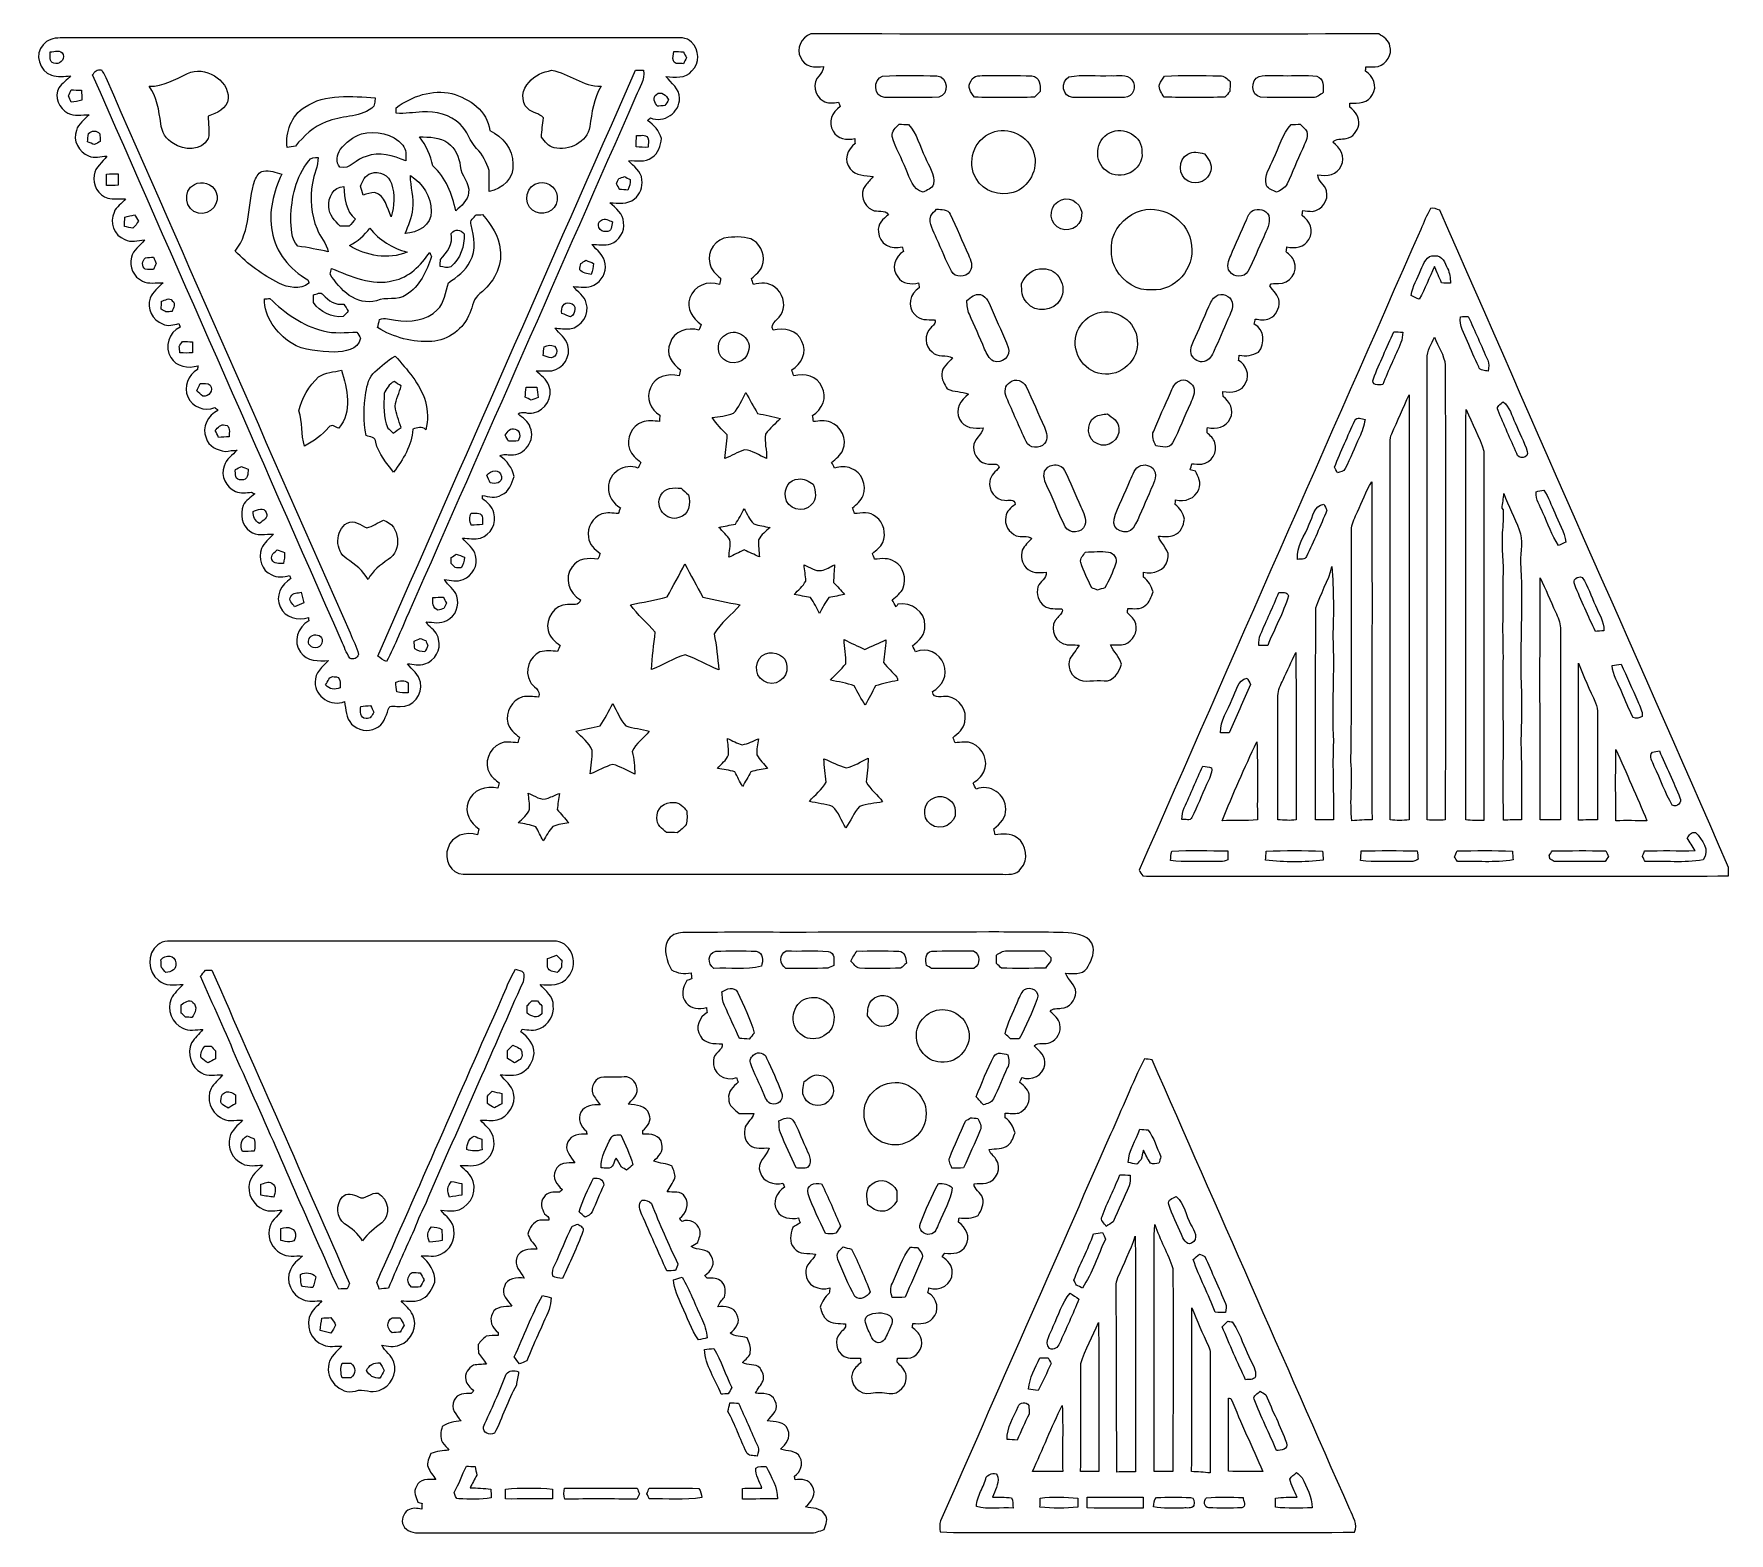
# Model space of a CAD drawing. Header units: centimetres. Extents: x -13.2 to 13.2, y -11.7 to 11.7.
import ezdxf

# ---------------------------------------------------------------- set-up
doc = ezdxf.new("R2010")
doc.units = ezdxf.units.CM
doc.header["$MEASUREMENT"] = 0
doc.layers.add('Camada 1', color=7, linetype='Continuous')

msp = doc.modelspace()

# ---------------------------------------------------------------- linework, layer by layer
at = {"layer": 'Camada 1', "color": 156}
for points, knots in [([(-1.27175, 11.28394), (-1.34937, 11.42823), (-1.25942, 11.60321), (-1.1123, 11.65577), (-1.1123, 11.65577), (1.83656, 11.65083), (4.78579, 11.65119), (7.7343, 11.65542), (7.7343, 11.65542), (7.80379, 11.60638), (7.8934, 11.56052), (7.90645, 11.46668), (7.90645, 11.46668), (7.94773, 11.33333), (7.85283, 11.18411), (7.7223, 11.14777), (7.7223, 11.14777), (7.65951, 11.13719), (7.59566, 11.14212), (7.53285, 11.14178), (7.53285, 11.14178), (7.53145, 11.12519), (7.52863, 11.09203), (7.52722, 11.07545), (7.52722, 11.07545), (7.64645, 11.00419), (7.71806, 10.83522), (7.63269, 10.71174), (7.63269, 10.71174), (7.57344, 10.57557), (7.40974, 10.56922), (7.28239, 10.57627), (7.28239, 10.57627), (7.28239, 10.5604), (7.28203, 10.52829), (7.28203, 10.51242), (7.28203, 10.51242), (7.36952, 10.45033), (7.4362, 10.34944), (7.42244, 10.23831), (7.42244, 10.23831), (7.39634, 10.14341), (7.33142, 10.03793), (7.22488, 10.02558), (7.22488, 10.02558), (7.15398, 10.00724), (7.06437, 10.03299), (7.01569, 9.96632), (7.01569, 9.96632), (7.12786, 9.88765), (7.22383, 9.73737), (7.14833, 9.60154), (7.14833, 9.60154), (7.088, 9.45973), (6.91938, 9.42975), (6.78356, 9.46185), (6.78356, 9.46185), (6.77969, 9.35495), (6.89997, 9.30839), (6.91761, 9.20855), (6.91761, 9.20855), (6.95819, 9.06603), (6.84705, 8.90834), (6.70207, 8.89), (6.70207, 8.89), (6.64986, 8.88964), (6.59906, 8.89811), (6.54826, 8.9041), (6.54826, 8.9041), (6.54437, 8.87764), (6.5412, 8.85048), (6.53873, 8.82368), (6.53873, 8.82368), (6.65797, 8.74676), (6.72958, 8.5799), (6.64138, 8.45326), (6.64138, 8.45326), (6.57789, 8.32908), (6.42513, 8.30968), (6.30166, 8.3372), (6.30166, 8.3372), (6.29778, 8.31144), (6.29391, 8.28569), (6.29072, 8.25994), (6.29072, 8.25994), (6.33623, 8.21407), (6.39833, 8.17597), (6.41526, 8.1093), (6.41526, 8.1093), (6.48616, 7.95337), (6.34188, 7.75511), (6.1729, 7.76676), (6.1729, 7.76676), (6.12386, 7.76111), (6.05825, 7.78756), (6.03355, 7.72865), (6.03355, 7.72865), (6.08612, 7.64928), (6.17326, 7.58542), (6.18208, 7.48347), (6.18208, 7.48347), (6.18559, 7.3787), (6.13268, 7.26193), (6.03037, 7.22136), (6.03037, 7.22136), (5.96087, 7.18572), (5.88256, 7.20478), (5.80918, 7.21042), (5.80918, 7.21042), (5.80495, 7.19137), (5.79649, 7.15362), (5.79225, 7.13458), (5.79225, 7.13458), (5.957, 7.04744), (5.96723, 6.83294), (5.86105, 6.69536), (5.86105, 6.69536), (5.76684, 6.64632), (5.66278, 6.62305), (5.55837, 6.64915), (5.55837, 6.64915), (5.55518, 6.62233), (5.55237, 6.59553), (5.54989, 6.56836), (5.54989, 6.56836), (5.66313, 6.49958), (5.73229, 6.34612), (5.66101, 6.22335), (5.66101, 6.22335), (5.60987, 6.078), (5.43665, 6.05825), (5.30542, 6.084), (5.30542, 6.084), (5.30577, 6.05825), (5.30647, 6.03284), (5.30754, 6.00674), (5.30754, 6.00674), (5.41055, 5.92983), (5.48886, 5.78767), (5.41584, 5.6642), (5.41584, 5.6642), (5.36187, 5.52414), (5.1964, 5.48886), (5.06411, 5.52202), (5.06411, 5.52202), (5.05953, 5.49485), (5.05812, 5.4677), (5.05919, 5.44018), (5.05919, 5.44018), (5.10504, 5.39396), (5.16361, 5.35199), (5.17947, 5.2846), (5.17947, 5.2846), (5.23205, 5.14456), (5.1248, 4.96922), (4.97628, 4.95123), (4.97628, 4.95123), (4.92371, 4.95017), (4.87186, 4.95229), (4.81999, 4.95793), (4.81999, 4.95793), (4.81434, 4.9343), (4.80306, 4.88738), (4.79743, 4.86409), (4.79743, 4.86409), (4.81682, 4.8588), (4.85598, 4.84823), (4.87574, 4.84328), (4.87574, 4.84328), (4.91983, 4.75614), (4.97451, 4.65701), (4.93006, 4.55824), (4.93006, 4.55824), (4.87469, 4.4143), (4.71028, 4.35715), (4.56812, 4.39454), (4.56812, 4.39454), (4.56635, 4.3769), (4.56318, 4.34128), (4.56177, 4.32364), (4.56177, 4.32364), (4.63055, 4.26225), (4.69159, 4.18782), (4.70429, 4.09292), (4.70429, 4.09292), (4.69265, 3.99413), (4.64784, 3.88196), (4.54589, 3.84668), (4.54589, 3.84668), (4.46933, 3.80717), (4.3815, 3.83046), (4.30001, 3.82658), (4.30001, 3.82658), (4.3374, 3.69922), (4.50108, 3.60291), (4.44253, 3.4551), (4.44253, 3.4551), (4.40477, 3.28824), (4.21993, 3.23568), (4.06964, 3.26602), (4.06964, 3.26602), (4.06929, 3.24696), (4.06858, 3.20886), (4.06788, 3.18981), (4.06788, 3.18981), (4.14584, 3.13513), (4.18816, 3.05047), (4.21604, 2.96228), (4.21604, 2.96228), (4.18923, 2.88395), (4.16453, 2.79858), (4.09504, 2.74637), (4.09504, 2.74637), (4.02132, 2.67794), (3.91478, 2.70228), (3.82447, 2.70333), (3.82447, 2.70333), (3.82235, 2.68639), (3.81847, 2.65219), (3.81635, 2.63525), (3.81635, 2.63525), (3.8682, 2.5855), (3.93171, 2.53683), (3.94652, 2.46167), (3.94652, 2.46167), (3.98744, 2.3315), (3.90031, 2.19499), (3.78037, 2.14488), (3.78037, 2.14488), (3.70557, 2.1276), (3.62902, 2.13818), (3.55353, 2.13359), (3.55353, 2.13359), (3.60327, 2.02881), (3.69534, 1.94909), (3.72463, 1.83339), (3.72463, 1.83339), (3.68935, 1.7085), (3.60327, 1.56386), (3.45475, 1.57268), (3.45475, 1.57268), (3.31152, 1.59773), (3.1517, 1.53141), (3.02224, 1.6143), (3.02224, 1.6143), (2.92347, 1.67498), (2.88149, 1.80833), (2.92064, 1.91628), (2.92064, 1.91628), (2.96367, 1.99107), (3.02294, 2.05527), (3.0667, 2.12972), (3.0667, 2.12972), (2.98484, 2.14029), (2.89736, 2.12195), (2.81939, 2.15299), (2.81939, 2.15299), (2.65888, 2.20768), (2.60244, 2.44827), (2.73261, 2.56258), (2.73261, 2.56258), (2.75872, 2.60456), (2.82857, 2.63525), (2.79646, 2.69521), (2.79646, 2.69521), (2.7044, 2.70474), (2.60244, 2.68357), (2.52201, 2.74072), (2.52201, 2.74072), (2.43204, 2.80492), (2.39112, 2.93193), (2.42393, 3.03705), (2.42393, 3.03705), (2.45215, 3.12349), (2.56645, 3.16688), (2.55093, 3.26813), (2.55093, 3.26813), (2.44581, 3.25683), (2.31775, 3.2459), (2.24189, 3.33587), (2.24189, 3.33587), (2.16746, 3.40713), (2.15194, 3.5172), (2.1784, 3.6128), (2.1784, 3.6128), (2.21614, 3.68158), (2.27682, 3.73415), (2.32762, 3.79306), (2.32762, 3.79306), (2.25672, 3.84527), (2.16534, 3.80965), (2.08704, 3.83611), (2.08704, 3.83611), (1.97343, 3.88055), (1.89476, 4.00826), (1.92229, 4.13032), (1.92229, 4.13032), (1.92933, 4.21674), (2.00518, 4.27284), (2.06728, 4.32257), (2.06728, 4.32257), (2.06762, 4.42277), (1.96497, 4.37727), (1.90429, 4.3882), (1.90429, 4.3882), (1.75789, 4.39032), (1.64889, 4.54589), (1.67393, 4.68524), (1.67393, 4.68524), (1.68205, 4.77979), (1.76883, 4.8341), (1.82209, 4.90361), (1.82209, 4.90361), (1.79599, 4.9791), (1.71167, 4.941), (1.65347, 4.95265), (1.65347, 4.95265), (1.51977, 4.95265), (1.41746, 5.09093), (1.42239, 5.21757), (1.42239, 5.21757), (1.42134, 5.34), (1.54586, 5.40385), (1.57302, 5.51673), (1.57302, 5.51673), (1.43756, 5.50087), (1.26965, 5.50791), (1.20438, 5.65114), (1.20438, 5.65114), (1.12006, 5.79966), (1.22555, 5.95029), (1.3402, 6.04237), (1.3402, 6.04237), (1.23684, 6.09353), (1.11266, 6.0646), (1.01106, 6.12634), (1.01106, 6.12634), (0.9733, 6.1976), (0.91617, 6.26816), (0.9292, 6.35423), (0.9292, 6.35423), (0.92569, 6.46606), (1.03046, 6.53062), (1.09395, 6.60681), (1.09395, 6.60681), (0.99306, 6.66009), (0.85972, 6.61105), (0.7747, 6.6989), (0.7747, 6.6989), (0.65792, 6.7878), (0.64664, 6.97547), (0.75706, 7.0739), (0.75706, 7.0739), (0.77964, 7.11446), (0.85407, 7.14657), (0.81385, 7.2016), (0.81385, 7.2016), (0.70801, 7.20336), (0.58173, 7.18609), (0.50799, 7.28169), (0.50799, 7.28169), (0.37465, 7.39951), (0.4332, 7.61434), (0.5736, 7.69972), (0.5736, 7.69972), (0.57114, 7.71877), (0.56656, 7.75616), (0.56409, 7.77487), (0.56409, 7.77487), (0.44908, 7.74946), (0.3108, 7.75864), (0.24024, 7.86729), (0.24024, 7.86729), (0.1337, 7.99394), (0.19368, 8.19008), (0.33197, 8.26664), (0.33197, 8.26664), (0.32631, 8.28428), (0.31467, 8.32026), (0.30902, 8.3379), (0.30902, 8.3379), (0.1471, 8.28393), (-0.06103, 8.38729), (-0.05997, 8.57073), (-0.05997, 8.57073), (-0.08113, 8.68962), (0.01198, 8.77181), (0.09384, 8.83849), (0.09384, 8.83849), (0.0381, 8.92844), (-0.07761, 8.87059), (-0.15804, 8.91222), (-0.15804, 8.91222), (-0.30056, 8.97008), (-0.35736, 9.17151), (-0.26317, 9.29393), (-0.26317, 9.29393), (-0.22472, 9.34155), (-0.18133, 9.38494), (-0.14145, 9.43115), (-0.14145, 9.43115), (-0.26387, 9.46008), (-0.4205, 9.43292), (-0.49883, 9.55498), (-0.49883, 9.55498), (-0.611, 9.67598), (-0.54609, 9.86084), (-0.42474, 9.94833), (-0.42474, 9.94833), (-0.42615, 9.96773), (-0.42932, 10.00653), (-0.43074, 10.02594), (-0.43074, 10.02594), (-0.55316, 9.99559), (-0.70167, 10.01924), (-0.76624, 10.13953), (-0.76624, 10.13953), (-0.85195, 10.27394), (-0.7821, 10.44292), (-0.6558, 10.52265), (-0.6558, 10.52265), (-0.6625, 10.53958), (-0.67627, 10.5731), (-0.68297, 10.59003), (-0.68297, 10.59003), (-0.7627, 10.57945), (-0.85054, 10.56569), (-0.92216, 10.61226), (-0.92216, 10.61226), (-1.06009, 10.68422), (-1.09573, 10.89377), (-0.98565, 11.00419), (-0.98565, 11.00419), (-0.9465, 11.04477), (-0.92251, 11.09415), (-0.91546, 11.14989), (-0.91546, 11.14989), (-1.04493, 11.12485), (-1.21708, 11.14248), (-1.27175, 11.28394)], [0, 0, 0, 0, 0.00900901, 0.00900901, 0.00900901, 0.00900901, 0.01801802, 0.01801802, 0.01801802, 0.01801802, 0.02702703, 0.02702703, 0.02702703, 0.02702703, 0.03603604, 0.03603604, 0.03603604, 0.03603604, 0.04504505, 0.04504505, 0.04504505, 0.04504505, 0.05405405, 0.05405405, 0.05405405, 0.05405405, 0.06306306, 0.06306306, 0.06306306, 0.06306306, 0.07207207, 0.07207207, 0.07207207, 0.07207207, 0.08108108, 0.08108108, 0.08108108, 0.08108108, 0.09009009, 0.09009009, 0.09009009, 0.09009009, 0.0990991, 0.0990991, 0.0990991, 0.0990991, 0.10810811, 0.10810811, 0.10810811, 0.10810811, 0.11711712, 0.11711712, 0.11711712, 0.11711712, 0.12612613, 0.12612613, 0.12612613, 0.12612613, 0.13513514, 0.13513514, 0.13513514, 0.13513514, 0.14414414, 0.14414414, 0.14414414, 0.14414414, 0.15315315, 0.15315315, 0.15315315, 0.15315315, 0.16216216, 0.16216216, 0.16216216, 0.16216216, 0.17117117, 0.17117117, 0.17117117, 0.17117117, 0.18018018, 0.18018018, 0.18018018, 0.18018018, 0.18918919, 0.18918919, 0.18918919, 0.18918919, 0.1981982, 0.1981982, 0.1981982, 0.1981982, 0.20720721, 0.20720721, 0.20720721, 0.20720721, 0.21621622, 0.21621622, 0.21621622, 0.21621622, 0.22522523, 0.22522523, 0.22522523, 0.22522523, 0.23423423, 0.23423423, 0.23423423, 0.23423423, 0.24324324, 0.24324324, 0.24324324, 0.24324324, 0.25225225, 0.25225225, 0.25225225, 0.25225225, 0.26126126, 0.26126126, 0.26126126, 0.26126126, 0.27027027, 0.27027027, 0.27027027, 0.27027027, 0.27927928, 0.27927928, 0.27927928, 0.27927928, 0.28828829, 0.28828829, 0.28828829, 0.28828829, 0.2972973, 0.2972973, 0.2972973, 0.2972973, 0.30630631, 0.30630631, 0.30630631, 0.30630631, 0.31531532, 0.31531532, 0.31531532, 0.31531532, 0.32432432, 0.32432432, 0.32432432, 0.32432432, 0.33333333, 0.33333333, 0.33333333, 0.33333333, 0.34234234, 0.34234234, 0.34234234, 0.34234234, 0.35135135, 0.35135135, 0.35135135, 0.35135135, 0.36036036, 0.36036036, 0.36036036, 0.36036036, 0.36936937, 0.36936937, 0.36936937, 0.36936937, 0.37837838, 0.37837838, 0.37837838, 0.37837838, 0.38738739, 0.38738739, 0.38738739, 0.38738739, 0.3963964, 0.3963964, 0.3963964, 0.3963964, 0.40540541, 0.40540541, 0.40540541, 0.40540541, 0.41441441, 0.41441441, 0.41441441, 0.41441441, 0.42342342, 0.42342342, 0.42342342, 0.42342342, 0.43243243, 0.43243243, 0.43243243, 0.43243243, 0.44144144, 0.44144144, 0.44144144, 0.44144144, 0.45045045, 0.45045045, 0.45045045, 0.45045045, 0.45945946, 0.45945946, 0.45945946, 0.45945946, 0.46846847, 0.46846847, 0.46846847, 0.46846847, 0.47747748, 0.47747748, 0.47747748, 0.47747748, 0.48648649, 0.48648649, 0.48648649, 0.48648649, 0.4954955, 0.4954955, 0.4954955, 0.4954955, 0.5045045, 0.5045045, 0.5045045, 0.5045045, 0.51351351, 0.51351351, 0.51351351, 0.51351351, 0.52252252, 0.52252252, 0.52252252, 0.52252252, 0.53153153, 0.53153153, 0.53153153, 0.53153153, 0.54054054, 0.54054054, 0.54054054, 0.54054054, 0.54954955, 0.54954955, 0.54954955, 0.54954955, 0.55855856, 0.55855856, 0.55855856, 0.55855856, 0.56756757, 0.56756757, 0.56756757, 0.56756757, 0.57657658, 0.57657658, 0.57657658, 0.57657658, 0.58558559, 0.58558559, 0.58558559, 0.58558559, 0.59459459, 0.59459459, 0.59459459, 0.59459459, 0.6036036, 0.6036036, 0.6036036, 0.6036036, 0.61261261, 0.61261261, 0.61261261, 0.61261261, 0.62162162, 0.62162162, 0.62162162, 0.62162162, 0.63063063, 0.63063063, 0.63063063, 0.63063063, 0.63963964, 0.63963964, 0.63963964, 0.63963964, 0.64864865, 0.64864865, 0.64864865, 0.64864865, 0.65765766, 0.65765766, 0.65765766, 0.65765766, 0.66666667, 0.66666667, 0.66666667, 0.66666667, 0.67567568, 0.67567568, 0.67567568, 0.67567568, 0.68468468, 0.68468468, 0.68468468, 0.68468468, 0.69369369, 0.69369369, 0.69369369, 0.69369369, 0.7027027, 0.7027027, 0.7027027, 0.7027027, 0.71171171, 0.71171171, 0.71171171, 0.71171171, 0.72072072, 0.72072072, 0.72072072, 0.72072072, 0.72972973, 0.72972973, 0.72972973, 0.72972973, 0.73873874, 0.73873874, 0.73873874, 0.73873874, 0.74774775, 0.74774775, 0.74774775, 0.74774775, 0.75675676, 0.75675676, 0.75675676, 0.75675676, 0.76576577, 0.76576577, 0.76576577, 0.76576577, 0.77477477, 0.77477477, 0.77477477, 0.77477477, 0.78378378, 0.78378378, 0.78378378, 0.78378378, 0.79279279, 0.79279279, 0.79279279, 0.79279279, 0.8018018, 0.8018018, 0.8018018, 0.8018018, 0.81081081, 0.81081081, 0.81081081, 0.81081081, 0.81981982, 0.81981982, 0.81981982, 0.81981982, 0.82882883, 0.82882883, 0.82882883, 0.82882883, 0.83783784, 0.83783784, 0.83783784, 0.83783784, 0.84684685, 0.84684685, 0.84684685, 0.84684685, 0.85585586, 0.85585586, 0.85585586, 0.85585586, 0.86486486, 0.86486486, 0.86486486, 0.86486486, 0.87387387, 0.87387387, 0.87387387, 0.87387387, 0.88288288, 0.88288288, 0.88288288, 0.88288288, 0.89189189, 0.89189189, 0.89189189, 0.89189189, 0.9009009, 0.9009009, 0.9009009, 0.9009009, 0.90990991, 0.90990991, 0.90990991, 0.90990991, 0.91891892, 0.91891892, 0.91891892, 0.91891892, 0.92792793, 0.92792793, 0.92792793, 0.92792793, 0.93693694, 0.93693694, 0.93693694, 0.93693694, 0.94594595, 0.94594595, 0.94594595, 0.94594595, 0.95495495, 0.95495495, 0.95495495, 0.95495495, 0.96396396, 0.96396396, 0.96396396, 0.96396396, 0.97297297, 0.97297297, 0.97297297, 0.97297297, 0.98198198, 0.98198198, 0.98198198, 0.98198198, 1, 1, 1, 1]), ([(-13.07182, 11.48432), (-13.00938, 11.56441), (-12.90637, 11.59262), (-12.80865, 11.59191), (-12.80865, 11.59191), (-9.63224, 11.59333), (-6.45617, 11.59087), (-3.27978, 11.59298), (-3.27978, 11.59298), (-3.17675, 11.58733), (-3.04694, 11.61837), (-2.97215, 11.52595), (-2.97215, 11.52595), (-2.84973, 11.40847), (-2.8402, 11.19716), (-2.96545, 11.07792), (-2.96545, 11.07792), (-3.06599, 10.95798), (-3.23249, 10.97702), (-3.37043, 10.99431), (-3.37043, 10.99431), (-3.28789, 10.88989), (-3.16123, 10.80205), (-3.15877, 10.6553), (-3.15877, 10.6553), (-3.15241, 10.43199), (-3.40606, 10.25348), (-3.6128, 10.34873), (-3.6128, 10.34873), (-3.62795, 10.33426), (-3.64277, 10.3198), (-3.6576, 10.30498), (-3.6576, 10.30498), (-3.55353, 10.23972), (-3.47732, 10.142), (-3.43817, 10.02558), (-3.43817, 10.02558), (-3.45439, 9.91376), (-3.48755, 9.7917), (-3.59021, 9.7282), (-3.59021, 9.7282), (-3.69359, 9.64423), (-3.83329, 9.68657), (-3.95393, 9.67987), (-3.95393, 9.67987), (-3.87597, 9.5899), (-3.75072, 9.51618), (-3.74721, 9.38388), (-3.74721, 9.38388), (-3.72957, 9.2717), (-3.76943, 9.15423), (-3.86115, 9.08508), (-3.86115, 9.08508), (-3.96733, 8.99265), (-4.11585, 9.02582), (-4.2439, 9.02158), (-4.2439, 9.02158), (-4.1522, 8.93903), (-4.03331, 8.85401), (-4.03083, 8.71784), (-4.03083, 8.71784), (-4.00755, 8.57497), (-4.10104, 8.43633), (-4.23087, 8.3827), (-4.23087, 8.3827), (-4.32752, 8.35518), (-4.42806, 8.37599), (-4.52649, 8.37494), (-4.52649, 8.37494), (-4.44816, 8.28181), (-4.32929, 8.20525), (-4.31658, 8.07332), (-4.31658, 8.07332), (-4.29436, 7.93891), (-4.37161, 7.79885), (-4.49403, 7.741), (-4.49403, 7.741), (-4.5921, 7.68244), (-4.70853, 7.71842), (-4.81507, 7.71771), (-4.81507, 7.71771), (-4.74415, 7.63517), (-4.64219, 7.57202), (-4.61151, 7.46125), (-4.61151, 7.46125), (-4.55507, 7.28698), (-4.68736, 7.08589), (-4.86621, 7.05943), (-4.86621, 7.05943), (-4.94454, 7.05238), (-5.02284, 7.06649), (-5.1008, 7.07002), (-5.1008, 7.07002), (-5.02884, 6.9857), (-4.92901, 6.9169), (-4.89937, 6.80473), (-4.89937, 6.80473), (-4.84292, 6.63187), (-4.97416, 6.43784), (-5.14843, 6.40679), (-5.14843, 6.40679), (-5.22922, 6.39903), (-5.31001, 6.40715), (-5.3908, 6.40396), (-5.3908, 6.40396), (-5.32129, 6.33377), (-5.22746, 6.27591), (-5.1957, 6.17643), (-5.1957, 6.17643), (-5.1181, 6.00075), (-5.25039, 5.78626), (-5.43348, 5.75027), (-5.43348, 5.75027), (-5.51285, 5.71958), (-5.60492, 5.79578), (-5.67443, 5.73334), (-5.67443, 5.73334), (-5.60351, 5.67265), (-5.51215, 5.62044), (-5.48498, 5.52414), (-5.48498, 5.52414), (-5.39291, 5.33152), (-5.57423, 5.0807), (-5.78414, 5.09622), (-5.78414, 5.09622), (-5.8427, 5.09305), (-5.9062, 5.1142), (-5.95948, 5.08212), (-5.95948, 5.08212), (-5.84588, 5.00486), (-5.76403, 4.89513), (-5.73546, 4.75862), (-5.73546, 4.75862), (-5.77215, 4.64784), (-5.81025, 4.51767), (-5.93124, 4.47216), (-5.93124, 4.47216), (-6.02297, 4.41325), (-6.13092, 4.43934), (-6.22864, 4.46405), (-6.22864, 4.46405), (-6.22864, 4.45028), (-6.22864, 4.42312), (-6.22864, 4.40937), (-6.22864, 4.40937), (-6.15173, 4.35504), (-6.07377, 4.28941), (-6.05084, 4.19311), (-6.05084, 4.19311), (-5.99968, 4.0326), (-6.10164, 3.84951), (-6.26004, 3.79942), (-6.26004, 3.79942), (-6.3507, 3.76977), (-6.4463, 3.79764), (-6.53908, 3.79871), (-6.53908, 3.79871), (-6.46994, 3.70874), (-6.35952, 3.64348), (-6.33552, 3.52495), (-6.33552, 3.52495), (-6.2925, 3.37572), (-6.38245, 3.2064), (-6.5285, 3.15489), (-6.5285, 3.15489), (-6.62128, 3.10761), (-6.72324, 3.14254), (-6.81955, 3.15453), (-6.81955, 3.15453), (-6.77087, 3.05681), (-6.65868, 3.00389), (-6.6301, 2.89489), (-6.6301, 2.89489), (-6.5793, 2.75342), (-6.64632, 2.5788), (-6.78461, 2.51529), (-6.78461, 2.51529), (-6.88128, 2.45568), (-6.99805, 2.48813), (-7.10352, 2.49344), (-7.10352, 2.49344), (-7.09541, 2.4786), (-7.07918, 2.44934), (-7.07143, 2.43451), (-7.07143, 2.43451), (-6.99805, 2.38125), (-6.93032, 2.31281), (-6.91127, 2.22074), (-6.91127, 2.22074), (-6.86435, 2.06199), (-6.97194, 1.88841), (-7.12435, 1.83761), (-7.12435, 1.83761), (-7.21289, 1.80693), (-7.30637, 1.83479), (-7.39634, 1.83973), (-7.39634, 1.83973), (-7.32861, 1.74554), (-7.21325, 1.67604), (-7.19632, 1.55256), (-7.19632, 1.55256), (-7.14974, 1.36666), (-7.31485, 1.15605), (-7.50992, 1.17544), (-7.50992, 1.17544), (-7.57132, 1.16557), (-7.67503, 1.21742), (-7.69549, 1.12923), (-7.69549, 1.12923), (-7.73465, 1.01952), (-7.76781, 0.8837), (-7.89023, 0.83819), (-7.89023, 0.83819), (-8.01193, 0.76412), (-8.17068, 0.8068), (-8.2684, 0.90063), (-8.2684, 0.90063), (-8.35342, 0.9973), (-8.36048, 1.13135), (-8.37529, 1.2527), (-8.37529, 1.2527), (-8.5799, 1.16204), (-8.84166, 1.32679), (-8.83461, 1.55256), (-8.83461, 1.55256), (-8.84307, 1.70039), (-8.71995, 1.79811), (-8.62647, 1.8923), (-8.62647, 1.8923), (-8.77887, 1.87995), (-8.96619, 1.87571), (-9.0611, 2.01965), (-9.0611, 2.01965), (-9.18597, 2.1791), (-9.10484, 2.41723), (-8.9355, 2.50895), (-8.9355, 2.50895), (-8.93621, 2.52165), (-8.93727, 2.54706), (-8.93798, 2.5601), (-8.93798, 2.5601), (-9.10166, 2.51001), (-9.30451, 2.55551), (-9.37789, 2.72486), (-9.37789, 2.72486), (-9.46432, 2.89172), (-9.36096, 3.07728), (-9.21526, 3.16759), (-9.21526, 3.16759), (-9.21985, 3.17923), (-9.22902, 3.20216), (-9.23395, 3.21344), (-9.23395, 3.21344), (-9.32533, 3.19298), (-9.42622, 3.175), (-9.51194, 3.22579), (-9.51194, 3.22579), (-9.66928, 3.28824), (-9.72996, 3.48684), (-9.6721, 3.63784), (-9.6721, 3.63784), (-9.62659, 3.72533), (-9.54827, 3.78777), (-9.48302, 3.85974), (-9.48302, 3.85974), (-9.60543, 3.86362), (-9.74689, 3.82447), (-9.85167, 3.90806), (-9.85167, 3.90806), (-9.97797, 3.99379), (-10.00759, 4.17089), (-9.95362, 4.30635), (-9.95362, 4.30635), (-9.91799, 4.38714), (-9.84037, 4.43476), (-9.77406, 4.48734), (-9.77406, 4.48734), (-9.78711, 4.49438), (-9.81321, 4.50814), (-9.82627, 4.51484), (-9.82627, 4.51484), (-9.90812, 4.50603), (-9.9956, 4.48875), (-10.07321, 4.52649), (-10.07321, 4.52649), (-10.22279, 4.58399), (-10.31205, 4.77025), (-10.25348, 4.92159), (-10.25348, 4.92159), (-10.22208, 5.02849), (-10.12331, 5.09198), (-10.05028, 5.1689), (-10.05028, 5.1689), (-10.11272, 5.16607), (-10.17481, 5.1583), (-10.23584, 5.14597), (-10.23584, 5.14597), (-10.35755, 5.17207), (-10.49796, 5.22534), (-10.53465, 5.35834), (-10.53465, 5.35834), (-10.61332, 5.52662), (-10.49972, 5.70971), (-10.34909, 5.78943), (-10.34909, 5.78943), (-10.36532, 5.8039), (-10.38189, 5.81837), (-10.39812, 5.83282), (-10.39812, 5.83282), (-10.55404, 5.76791), (-10.75266, 5.83952), (-10.81617, 5.99934), (-10.81617, 5.99934), (-10.89413, 6.1549), (-10.80946, 6.34152), (-10.66764, 6.42584), (-10.66764, 6.42584), (-10.66553, 6.44031), (-10.66164, 6.46923), (-10.65952, 6.4837), (-10.65952, 6.4837), (-10.81051, 6.43819), (-10.99855, 6.46852), (-11.08463, 6.61351), (-11.08463, 6.61351), (-11.19187, 6.77545), (-11.11002, 7.00617), (-10.93999, 7.088), (-10.93999, 7.088), (-10.93999, 7.088), (-10.95728, 7.14021), (-10.95728, 7.14021), (-10.95728, 7.14021), (-11.03947, 7.12116), (-11.13084, 7.09365), (-11.21092, 7.13705), (-11.21092, 7.13705), (-11.3665, 7.18996), (-11.46351, 7.38046), (-11.40318, 7.53533), (-11.40318, 7.53533), (-11.37073, 7.63975), (-11.27513, 7.7022), (-11.20352, 7.77804), (-11.20352, 7.77804), (-11.31041, 7.78369), (-11.42541, 7.75088), (-11.52489, 7.80345), (-11.52489, 7.80345), (-11.66036, 7.86518), (-11.74115, 8.02957), (-11.6974, 8.17386), (-11.6974, 8.17386), (-11.66918, 8.28886), (-11.56123, 8.35448), (-11.4942, 8.44479), (-11.4942, 8.44479), (-11.59544, 8.43526), (-11.70481, 8.39893), (-11.80112, 8.4515), (-11.80112, 8.4515), (-11.9648, 8.51041), (-12.04172, 8.72031), (-11.96763, 8.87483), (-11.96763, 8.87483), (-11.93553, 8.96584), (-11.84168, 9.00818), (-11.78947, 9.08438), (-11.78947, 9.08438), (-11.8812, 9.09143), (-11.97433, 9.07485), (-12.065, 9.09425), (-12.065, 9.09425), (-12.21034, 9.14258), (-12.31229, 9.30451), (-12.27666, 9.45656), (-12.27666, 9.45656), (-12.26255, 9.58355), (-12.14154, 9.65094), (-12.07981, 9.75254), (-12.07981, 9.75254), (-12.17365, 9.74548), (-12.27242, 9.71303), (-12.36274, 9.75395), (-12.36274, 9.75395), (-12.51797, 9.80898), (-12.61356, 9.99596), (-12.55395, 10.15188), (-12.55395, 10.15188), (-12.52325, 10.25701), (-12.42589, 10.31875), (-12.3571, 10.39671), (-12.3571, 10.39671), (-12.46611, 10.39671), (-12.58534, 10.36461), (-12.68553, 10.42246), (-12.68553, 10.42246), (-12.82311, 10.48808), (-12.90673, 10.67964), (-12.82594, 10.81687), (-12.82594, 10.81687), (-12.77302, 10.88566), (-12.70212, 10.93716), (-12.64355, 11.00101), (-12.64355, 11.00101), (-12.74339, 10.99925), (-12.84816, 10.97244), (-12.94376, 11.01442), (-12.94376, 11.01442), (-13.12757, 11.07263), (-13.21576, 11.34251), (-13.07182, 11.48432)], [0, 0, 0, 0, 0.00961538, 0.00961538, 0.00961538, 0.00961538, 0.01923077, 0.01923077, 0.01923077, 0.01923077, 0.02884615, 0.02884615, 0.02884615, 0.02884615, 0.03846154, 0.03846154, 0.03846154, 0.03846154, 0.04807692, 0.04807692, 0.04807692, 0.04807692, 0.05769231, 0.05769231, 0.05769231, 0.05769231, 0.06730769, 0.06730769, 0.06730769, 0.06730769, 0.07692308, 0.07692308, 0.07692308, 0.07692308, 0.08653846, 0.08653846, 0.08653846, 0.08653846, 0.09615385, 0.09615385, 0.09615385, 0.09615385, 0.10576923, 0.10576923, 0.10576923, 0.10576923, 0.11538462, 0.11538462, 0.11538462, 0.11538462, 0.125, 0.125, 0.125, 0.125, 0.13461538, 0.13461538, 0.13461538, 0.13461538, 0.14423077, 0.14423077, 0.14423077, 0.14423077, 0.15384615, 0.15384615, 0.15384615, 0.15384615, 0.16346154, 0.16346154, 0.16346154, 0.16346154, 0.17307692, 0.17307692, 0.17307692, 0.17307692, 0.18269231, 0.18269231, 0.18269231, 0.18269231, 0.19230769, 0.19230769, 0.19230769, 0.19230769, 0.20192308, 0.20192308, 0.20192308, 0.20192308, 0.21153846, 0.21153846, 0.21153846, 0.21153846, 0.22115385, 0.22115385, 0.22115385, 0.22115385, 0.23076923, 0.23076923, 0.23076923, 0.23076923, 0.24038462, 0.24038462, 0.24038462, 0.24038462, 0.25, 0.25, 0.25, 0.25, 0.25961538, 0.25961538, 0.25961538, 0.25961538, 0.26923077, 0.26923077, 0.26923077, 0.26923077, 0.27884615, 0.27884615, 0.27884615, 0.27884615, 0.28846154, 0.28846154, 0.28846154, 0.28846154, 0.29807692, 0.29807692, 0.29807692, 0.29807692, 0.30769231, 0.30769231, 0.30769231, 0.30769231, 0.31730769, 0.31730769, 0.31730769, 0.31730769, 0.32692308, 0.32692308, 0.32692308, 0.32692308, 0.33653846, 0.33653846, 0.33653846, 0.33653846, 0.34615385, 0.34615385, 0.34615385, 0.34615385, 0.35576923, 0.35576923, 0.35576923, 0.35576923, 0.36538462, 0.36538462, 0.36538462, 0.36538462, 0.375, 0.375, 0.375, 0.375, 0.38461538, 0.38461538, 0.38461538, 0.38461538, 0.39423077, 0.39423077, 0.39423077, 0.39423077, 0.40384615, 0.40384615, 0.40384615, 0.40384615, 0.41346154, 0.41346154, 0.41346154, 0.41346154, 0.42307692, 0.42307692, 0.42307692, 0.42307692, 0.43269231, 0.43269231, 0.43269231, 0.43269231, 0.44230769, 0.44230769, 0.44230769, 0.44230769, 0.45192308, 0.45192308, 0.45192308, 0.45192308, 0.46153846, 0.46153846, 0.46153846, 0.46153846, 0.47115385, 0.47115385, 0.47115385, 0.47115385, 0.48076923, 0.48076923, 0.48076923, 0.48076923, 0.49038462, 0.49038462, 0.49038462, 0.49038462, 0.5, 0.5, 0.5, 0.5, 0.50961538, 0.50961538, 0.50961538, 0.50961538, 0.51923077, 0.51923077, 0.51923077, 0.51923077, 0.52884615, 0.52884615, 0.52884615, 0.52884615, 0.53846154, 0.53846154, 0.53846154, 0.53846154, 0.54807692, 0.54807692, 0.54807692, 0.54807692, 0.55769231, 0.55769231, 0.55769231, 0.55769231, 0.56730769, 0.56730769, 0.56730769, 0.56730769, 0.57692308, 0.57692308, 0.57692308, 0.57692308, 0.58653846, 0.58653846, 0.58653846, 0.58653846, 0.59615385, 0.59615385, 0.59615385, 0.59615385, 0.60576923, 0.60576923, 0.60576923, 0.60576923, 0.61538462, 0.61538462, 0.61538462, 0.61538462, 0.625, 0.625, 0.625, 0.625, 0.63461538, 0.63461538, 0.63461538, 0.63461538, 0.64423077, 0.64423077, 0.64423077, 0.64423077, 0.65384615, 0.65384615, 0.65384615, 0.65384615, 0.66346154, 0.66346154, 0.66346154, 0.66346154, 0.67307692, 0.67307692, 0.67307692, 0.67307692, 0.68269231, 0.68269231, 0.68269231, 0.68269231, 0.69230769, 0.69230769, 0.69230769, 0.69230769, 0.70192308, 0.70192308, 0.70192308, 0.70192308, 0.71153846, 0.71153846, 0.71153846, 0.71153846, 0.72115385, 0.72115385, 0.72115385, 0.72115385, 0.73076923, 0.73076923, 0.73076923, 0.73076923, 0.74038462, 0.74038462, 0.74038462, 0.74038462, 0.75, 0.75, 0.75, 0.75, 0.75961538, 0.75961538, 0.75961538, 0.75961538, 0.76923077, 0.76923077, 0.76923077, 0.76923077, 0.77884615, 0.77884615, 0.77884615, 0.77884615, 0.78846154, 0.78846154, 0.78846154, 0.78846154, 0.79807692, 0.79807692, 0.79807692, 0.79807692, 0.80769231, 0.80769231, 0.80769231, 0.80769231, 0.81730769, 0.81730769, 0.81730769, 0.81730769, 0.82692308, 0.82692308, 0.82692308, 0.82692308, 0.83653846, 0.83653846, 0.83653846, 0.83653846, 0.84615385, 0.84615385, 0.84615385, 0.84615385, 0.85576923, 0.85576923, 0.85576923, 0.85576923, 0.86538462, 0.86538462, 0.86538462, 0.86538462, 0.875, 0.875, 0.875, 0.875, 0.88461538, 0.88461538, 0.88461538, 0.88461538, 0.89423077, 0.89423077, 0.89423077, 0.89423077, 0.90384615, 0.90384615, 0.90384615, 0.90384615, 0.91346154, 0.91346154, 0.91346154, 0.91346154, 0.92307692, 0.92307692, 0.92307692, 0.92307692, 0.93269231, 0.93269231, 0.93269231, 0.93269231, 0.94230769, 0.94230769, 0.94230769, 0.94230769, 0.95192308, 0.95192308, 0.95192308, 0.95192308, 0.96153846, 0.96153846, 0.96153846, 0.96153846, 0.97115385, 0.97115385, 0.97115385, 0.97115385, 0.98076923, 0.98076923, 0.98076923, 0.98076923, 1, 1, 1, 1]), ([(-12.9614, 11.37567), (-12.9614, 11.37567), (-12.9614, 11.37567), (-12.9614, 11.37567), (-12.9614, 11.37567), (-12.95858, 11.31605), (-12.98575, 11.21656), (-12.90532, 11.19893), (-12.90532, 11.19893), (-12.82311, 11.16858), (-12.73174, 11.25361), (-12.76208, 11.33404), (-12.76208, 11.33404), (-12.79666, 11.41941), (-12.89261, 11.37531), (-12.9614, 11.37567)], [0, 0, 0, 0, 0.2, 0.2, 0.2, 0.2, 0.4, 0.4, 0.4, 0.4, 0.6, 0.6, 0.6, 0.6, 1, 1, 1, 1]), ([(-3.24838, 11.37955), (-3.24838, 11.37955), (-3.24838, 11.37955), (-3.24838, 11.37955), (-3.24838, 11.37955), (-3.25154, 11.33228), (-3.27518, 11.28148), (-3.25472, 11.23526), (-3.25472, 11.23526), (-3.23215, 11.17247), (-3.14995, 11.20245), (-3.09879, 11.18975), (-3.09879, 11.18975), (-3.08292, 11.2215), (-3.06704, 11.2529), (-3.05118, 11.28394), (-3.05118, 11.28394), (-3.0674, 11.31534), (-3.08397, 11.34638), (-3.1002, 11.37743), (-3.1002, 11.37743), (-3.14959, 11.37849), (-3.19899, 11.3792), (-3.24838, 11.37955)], [0, 0, 0, 0, 0.14285714, 0.14285714, 0.14285714, 0.14285714, 0.28571429, 0.28571429, 0.28571429, 0.28571429, 0.42857143, 0.42857143, 0.42857143, 0.42857143, 0.57142857, 0.57142857, 0.57142857, 0.57142857, 0.71428571, 0.71428571, 0.71428571, 0.71428571, 1, 1, 1, 1]), ([(-12.301, 11.01795), (-12.301, 11.01795), (-12.301, 11.01795), (-12.301, 11.01795), (-12.301, 11.01795), (-11.0109, 8.07649), (-9.71549, 5.13749), (-8.42468, 2.19638), (-8.42468, 2.19638), (-8.38376, 2.10609), (-8.34989, 2.01153), (-8.29591, 1.92792), (-8.29591, 1.92792), (-8.23347, 1.8983), (-8.18303, 1.92369), (-8.1601, 1.98649), (-8.1601, 1.98649), (-8.18232, 2.10502), (-8.24794, 2.20944), (-8.29204, 2.32056), (-8.29204, 2.32056), (-9.56063, 5.20593), (-10.83063, 8.09059), (-12.09709, 10.97702), (-12.09709, 10.97702), (-12.1165, 11.01795), (-12.13838, 11.05781), (-12.16519, 11.09415), (-12.16519, 11.09415), (-12.23044, 11.11037), (-12.26925, 11.06628), (-12.301, 11.01795)], [0, 0, 0, 0, 0.11111111, 0.11111111, 0.11111111, 0.11111111, 0.22222222, 0.22222222, 0.22222222, 0.22222222, 0.33333333, 0.33333333, 0.33333333, 0.33333333, 0.44444444, 0.44444444, 0.44444444, 0.44444444, 0.55555556, 0.55555556, 0.55555556, 0.55555556, 0.66666667, 0.66666667, 0.66666667, 0.66666667, 0.77777778, 0.77777778, 0.77777778, 0.77777778, 1, 1, 1, 1]), ([(-11.42012, 10.84015), (-11.42012, 10.84015), (-11.42012, 10.84015), (-11.42012, 10.84015), (-11.42012, 10.84015), (-11.29735, 10.67117), (-11.26807, 10.46091), (-11.24055, 10.25983), (-11.24055, 10.25983), (-11.22609, 10.13248), (-11.15942, 10.00689), (-11.04335, 9.9455), (-11.04335, 9.9455), (-10.87825, 9.83862), (-10.6052, 9.82415), (-10.50254, 10.02312), (-10.50254, 10.02312), (-10.47115, 10.13848), (-10.50254, 10.25877), (-10.5036, 10.3759), (-10.5036, 10.3759), (-10.36637, 10.41505), (-10.20973, 10.48948), (-10.18786, 10.64789), (-10.18786, 10.64789), (-10.18681, 10.95127), (-10.55475, 11.16435), (-10.82463, 11.03736), (-10.82463, 11.03736), (-11.01372, 10.94669), (-11.20245, 10.83415), (-11.42012, 10.84015)], [0, 0, 0, 0, 0.11111111, 0.11111111, 0.11111111, 0.11111111, 0.22222222, 0.22222222, 0.22222222, 0.22222222, 0.33333333, 0.33333333, 0.33333333, 0.33333333, 0.44444444, 0.44444444, 0.44444444, 0.44444444, 0.55555556, 0.55555556, 0.55555556, 0.55555556, 0.66666667, 0.66666667, 0.66666667, 0.66666667, 0.77777778, 0.77777778, 0.77777778, 0.77777778, 1, 1, 1, 1]), ([(-3.84352, 11.08991), (-3.84352, 11.08991), (-3.84352, 11.08991), (-3.84352, 11.08991), (-3.84352, 11.08991), (-5.18724, 8.04897), (-6.51968, 5.00345), (-7.85988, 1.96108), (-7.85988, 1.96108), (-7.81861, 1.92617), (-7.77275, 1.89864), (-7.72442, 1.8743), (-7.72442, 1.8743), (-7.58472, 2.13254), (-7.48171, 2.40841), (-7.35965, 2.67511), (-7.35965, 2.67511), (-6.18525, 5.34423), (-5.01332, 8.0144), (-3.83821, 10.68351), (-3.83821, 10.68351), (-3.78636, 10.81475), (-3.69217, 10.94104), (-3.71792, 11.08957), (-3.71792, 11.08957), (-3.7599, 11.08991), (-3.80152, 11.08991), (-3.84352, 11.08991)], [0, 0, 0, 0, 0.125, 0.125, 0.125, 0.125, 0.25, 0.25, 0.25, 0.25, 0.375, 0.375, 0.375, 0.375, 0.5, 0.5, 0.5, 0.5, 0.625, 0.625, 0.625, 0.625, 0.75, 0.75, 0.75, 0.75, 1, 1, 1, 1]), ([(-5.50228, 10.90295), (-5.50228, 10.90295), (-5.50228, 10.90295), (-5.50228, 10.90295), (-5.50228, 10.90295), (-5.61021, 10.79923), (-5.64091, 10.60097), (-5.5245, 10.49266), (-5.5245, 10.49266), (-5.45782, 10.41964), (-5.33964, 10.42423), (-5.27826, 10.34591), (-5.27826, 10.34591), (-5.28742, 10.24607), (-5.30684, 10.1473), (-5.30965, 10.04711), (-5.30965, 10.04711), (-5.25426, 9.9822), (-5.20381, 9.89788), (-5.11315, 9.8806), (-5.11315, 9.8806), (-4.88244, 9.82662), (-4.59668, 9.96314), (-4.55789, 10.21221), (-4.55789, 10.21221), (-4.52366, 10.4274), (-4.49721, 10.65035), (-4.37973, 10.83945), (-4.37973, 10.83945), (-4.66372, 10.8331), (-4.88102, 11.043), (-5.1516, 11.08851), (-5.1516, 11.08851), (-5.28319, 11.0617), (-5.41584, 11.01124), (-5.50228, 10.90295)], [0, 0, 0, 0, 0.1, 0.1, 0.1, 0.1, 0.2, 0.2, 0.2, 0.2, 0.3, 0.3, 0.3, 0.3, 0.4, 0.4, 0.4, 0.4, 0.5, 0.5, 0.5, 0.5, 0.6, 0.6, 0.6, 0.6, 0.7, 0.7, 0.7, 0.7, 0.8, 0.8, 0.8, 0.8, 1, 1, 1, 1]), ([(0.00494, 10.99784), (0.00494, 10.99784), (0.00494, 10.99784), (0.00494, 10.99784), (0.00494, 10.99784), (-0.15168, 10.94986), (-0.13475, 10.67046), (0.03703, 10.66694), (0.03703, 10.66694), (0.3175, 10.66518), (0.59901, 10.65988), (0.87948, 10.67011), (0.87948, 10.67011), (1.05056, 10.70468), (1.0241, 10.99466), (0.8509, 11.00208), (0.8509, 11.00208), (0.56938, 11.00596), (0.28609, 11.01372), (0.00494, 10.99784)], [0, 0, 0, 0, 0.16666667, 0.16666667, 0.16666667, 0.16666667, 0.33333333, 0.33333333, 0.33333333, 0.33333333, 0.5, 0.5, 0.5, 0.5, 0.66666667, 0.66666667, 0.66666667, 0.66666667, 1, 1, 1, 1]), ([(1.38219, 10.922), (1.38219, 10.922), (1.38219, 10.922), (1.38219, 10.922), (1.38219, 10.922), (1.3148, 10.83591), (1.37759, 10.73961), (1.43403, 10.6687), (1.43403, 10.6687), (1.74659, 10.66306), (2.05951, 10.66306), (2.37243, 10.6687), (2.37243, 10.6687), (2.39994, 10.69798), (2.4278, 10.72691), (2.45604, 10.75584), (2.45604, 10.75584), (2.46873, 10.85249), (2.44827, 10.98973), (2.32867, 11.00032), (2.32867, 11.00032), (2.09337, 11.01372), (1.85773, 11.00101), (1.62243, 11.00631), (1.62243, 11.00631), (1.53704, 11.00384), (1.42168, 11.01901), (1.38219, 10.922)], [0, 0, 0, 0, 0.125, 0.125, 0.125, 0.125, 0.25, 0.25, 0.25, 0.25, 0.375, 0.375, 0.375, 0.375, 0.5, 0.5, 0.5, 0.5, 0.625, 0.625, 0.625, 0.625, 0.75, 0.75, 0.75, 0.75, 1, 1, 1, 1]), ([(2.90653, 10.98479), (2.90653, 10.98479), (2.90653, 10.98479), (2.90653, 10.98479), (2.90653, 10.98479), (2.76895, 10.91635), (2.80458, 10.66729), (2.9665, 10.66658), (2.9665, 10.66658), (3.23532, 10.66341), (3.50485, 10.66411), (3.77401, 10.66623), (3.77401, 10.66623), (3.90525, 10.66341), (3.97544, 10.84579), (3.88725, 10.93823), (3.88725, 10.93823), (3.81105, 11.04053), (3.671, 10.99678), (3.5627, 11.00596), (3.5627, 11.00596), (3.34503, 10.99255), (3.11925, 11.03206), (2.90653, 10.98479)], [0, 0, 0, 0, 0.14285714, 0.14285714, 0.14285714, 0.14285714, 0.28571429, 0.28571429, 0.28571429, 0.28571429, 0.42857143, 0.42857143, 0.42857143, 0.42857143, 0.57142857, 0.57142857, 0.57142857, 0.57142857, 0.71428571, 0.71428571, 0.71428571, 0.71428571, 1, 1, 1, 1]), ([(4.3949, 10.99678), (4.3949, 10.99678), (4.3949, 10.99678), (4.3949, 10.99678), (4.3949, 10.99678), (4.36738, 10.95516), (4.33882, 10.91388), (4.31835, 10.86802), (4.31835, 10.86802), (4.29965, 10.79182), (4.35434, 10.73079), (4.38962, 10.6694), (4.38962, 10.6694), (4.70534, 10.66306), (5.02108, 10.66165), (5.33681, 10.67011), (5.33681, 10.67011), (5.36222, 10.69904), (5.38797, 10.72797), (5.41406, 10.75724), (5.41406, 10.75724), (5.41548, 10.80946), (5.41689, 10.86167), (5.4183, 10.91388), (5.4183, 10.91388), (5.36892, 10.94951), (5.32518, 11.00772), (5.2578, 11.00348), (5.2578, 11.00348), (4.97028, 11.0056), (4.68205, 11.01266), (4.3949, 10.99678)], [0, 0, 0, 0, 0.11111111, 0.11111111, 0.11111111, 0.11111111, 0.22222222, 0.22222222, 0.22222222, 0.22222222, 0.33333333, 0.33333333, 0.33333333, 0.33333333, 0.44444444, 0.44444444, 0.44444444, 0.44444444, 0.55555556, 0.55555556, 0.55555556, 0.55555556, 0.66666667, 0.66666667, 0.66666667, 0.66666667, 0.77777778, 0.77777778, 0.77777778, 0.77777778, 1, 1, 1, 1]), ([(5.86951, 10.9915), (5.86951, 10.9915), (5.86951, 10.9915), (5.86951, 10.9915), (5.86951, 10.9915), (5.72805, 10.93964), (5.74038, 10.69657), (5.89244, 10.66905), (5.89244, 10.66905), (6.16303, 10.65952), (6.43466, 10.66658), (6.7056, 10.66553), (6.7056, 10.66553), (6.77087, 10.65742), (6.81672, 10.70963), (6.86788, 10.74102), (6.86788, 10.74102), (6.87034, 10.83486), (6.87846, 10.95939), (6.76875, 10.99608), (6.76875, 10.99608), (6.59482, 11.01795), (6.41879, 10.99996), (6.24416, 11.00596), (6.24416, 11.00596), (6.11962, 11.00242), (5.99193, 11.02006), (5.86951, 10.9915)], [0, 0, 0, 0, 0.125, 0.125, 0.125, 0.125, 0.25, 0.25, 0.25, 0.25, 0.375, 0.375, 0.375, 0.375, 0.5, 0.5, 0.5, 0.5, 0.625, 0.625, 0.625, 0.625, 0.75, 0.75, 0.75, 0.75, 1, 1, 1, 1]), ([(-12.6372, 10.78335), (-12.6372, 10.78335), (-12.6372, 10.78335), (-12.6372, 10.78335), (-12.6372, 10.78335), (-12.65061, 10.7516), (-12.66366, 10.7202), (-12.67707, 10.68846), (-12.67707, 10.68846), (-12.66366, 10.656), (-12.65061, 10.62355), (-12.6372, 10.59109), (-12.6372, 10.59109), (-12.58005, 10.59744), (-12.52325, 10.60696), (-12.46822, 10.62248), (-12.46822, 10.62248), (-12.47034, 10.674), (-12.4721, 10.7255), (-12.47457, 10.777), (-12.47457, 10.777), (-12.52889, 10.78018), (-12.58322, 10.7823), (-12.6372, 10.78335)], [0, 0, 0, 0, 0.14285714, 0.14285714, 0.14285714, 0.14285714, 0.28571429, 0.28571429, 0.28571429, 0.28571429, 0.42857143, 0.42857143, 0.42857143, 0.42857143, 0.57142857, 0.57142857, 0.57142857, 0.57142857, 0.71428571, 0.71428571, 0.71428571, 0.71428571, 1, 1, 1, 1]), ([(-8.99724, 10.51525), (-8.99724, 10.51525), (-8.99724, 10.51525), (-8.99724, 10.51525), (-8.99724, 10.51525), (-9.20679, 10.38295), (-9.30098, 10.12648), (-9.26994, 9.88624), (-9.26994, 9.88624), (-9.23819, 9.89153), (-9.17469, 9.90247), (-9.14329, 9.90776), (-9.14329, 9.90776), (-9.00958, 10.06369), (-8.85825, 10.21468), (-8.6614, 10.287), (-8.6614, 10.287), (-8.43244, 10.38154), (-8.16045, 10.34732), (-7.95301, 10.49655), (-7.95301, 10.49655), (-7.89834, 10.53218), (-7.91174, 10.60591), (-7.89763, 10.66094), (-7.89763, 10.66094), (-8.26452, 10.67893), (-8.67409, 10.73008), (-8.99724, 10.51525)], [0, 0, 0, 0, 0.125, 0.125, 0.125, 0.125, 0.25, 0.25, 0.25, 0.25, 0.375, 0.375, 0.375, 0.375, 0.5, 0.5, 0.5, 0.5, 0.625, 0.625, 0.625, 0.625, 0.75, 0.75, 0.75, 0.75, 1, 1, 1, 1]), ([(-7.57237, 10.50431), (-7.57237, 10.50431), (-7.57237, 10.50431), (-7.57237, 10.50431), (-7.57237, 10.50431), (-7.57166, 10.48278), (-7.57096, 10.43939), (-7.57061, 10.41788), (-7.57061, 10.41788), (-7.43444, 10.41047), (-7.30003, 10.43305), (-7.16455, 10.44045), (-7.16455, 10.44045), (-6.95607, 10.44821), (-6.73064, 10.40095), (-6.57754, 10.2496), (-6.57754, 10.2496), (-6.46219, 10.14377), (-6.43042, 9.98007), (-6.3193, 9.87107), (-6.3193, 9.87107), (-6.22335, 9.77652), (-6.16832, 9.652), (-6.12527, 9.52676), (-6.12527, 9.52676), (-6.12422, 9.41846), (-6.12634, 9.3098), (-6.12422, 9.2015), (-6.12422, 9.2015), (-5.92067, 9.23042), (-5.72769, 9.41492), (-5.75415, 9.63189), (-5.75415, 9.63189), (-5.74993, 9.86225), (-5.91679, 10.05557), (-6.1154, 10.15153), (-6.1154, 10.15153), (-6.14997, 10.45527), (-6.43149, 10.6493), (-6.70453, 10.72515), (-6.70453, 10.72515), (-7.00899, 10.795), (-7.32754, 10.68634), (-7.57237, 10.50431)], [0, 0, 0, 0, 0.08333333, 0.08333333, 0.08333333, 0.08333333, 0.16666667, 0.16666667, 0.16666667, 0.16666667, 0.25, 0.25, 0.25, 0.25, 0.33333333, 0.33333333, 0.33333333, 0.33333333, 0.41666667, 0.41666667, 0.41666667, 0.41666667, 0.5, 0.5, 0.5, 0.5, 0.58333333, 0.58333333, 0.58333333, 0.58333333, 0.66666667, 0.66666667, 0.66666667, 0.66666667, 0.75, 0.75, 0.75, 0.75, 0.83333333, 0.83333333, 0.83333333, 0.83333333, 1, 1, 1, 1]), ([(-3.51966, 10.7135), (-3.51966, 10.7135), (-3.51966, 10.7135), (-3.51966, 10.7135), (-3.51966, 10.7135), (-3.58775, 10.66694), (-3.54083, 10.58121), (-3.50731, 10.529), (-3.50731, 10.529), (-3.47768, 10.53112), (-3.41806, 10.53535), (-3.38842, 10.53782), (-3.38842, 10.53782), (-3.37361, 10.56075), (-3.34362, 10.60661), (-3.3288, 10.62955), (-3.3288, 10.62955), (-3.36373, 10.69692), (-3.44346, 10.77207), (-3.51966, 10.7135)], [0, 0, 0, 0, 0.16666667, 0.16666667, 0.16666667, 0.16666667, 0.33333333, 0.33333333, 0.33333333, 0.33333333, 0.5, 0.5, 0.5, 0.5, 0.66666667, 0.66666667, 0.66666667, 0.66666667, 1, 1, 1, 1]), ([(-12.36486, 10.10179), (-12.36486, 10.10179), (-12.36486, 10.10179), (-12.36486, 10.10179), (-12.36486, 10.10179), (-12.37332, 10.0591), (-12.37544, 10.01535), (-12.37861, 9.97196), (-12.37861, 9.97196), (-12.35215, 9.96138), (-12.29924, 9.94057), (-12.27278, 9.92998), (-12.27278, 9.92998), (-12.24985, 9.94198), (-12.2047, 9.96632), (-12.18212, 9.97832), (-12.18212, 9.97832), (-12.18423, 10.01924), (-12.18423, 10.06016), (-12.19094, 10.10073), (-12.19094, 10.10073), (-12.23362, 10.15752), (-12.319, 10.15012), (-12.36486, 10.10179)], [0, 0, 0, 0, 0.14285714, 0.14285714, 0.14285714, 0.14285714, 0.28571429, 0.28571429, 0.28571429, 0.28571429, 0.42857143, 0.42857143, 0.42857143, 0.42857143, 0.57142857, 0.57142857, 0.57142857, 0.57142857, 0.71428571, 0.71428571, 0.71428571, 0.71428571, 1, 1, 1, 1]), ([(-8.11459, 10.09861), (-8.11459, 10.09861), (-8.11459, 10.09861), (-8.11459, 10.09861), (-8.11459, 10.09861), (-8.2437, 10.05063), (-8.35977, 9.96385), (-8.44268, 9.85379), (-8.44268, 9.85379), (-8.497, 9.77688), (-8.51394, 9.65517), (-8.45185, 9.57826), (-8.45185, 9.57826), (-8.28957, 9.5324), (-8.19008, 9.71902), (-8.04086, 9.74654), (-8.04086, 9.74654), (-7.83449, 9.82944), (-7.61717, 9.75606), (-7.4235, 9.67598), (-7.4235, 9.67598), (-7.4228, 9.75994), (-7.40938, 9.85414), (-7.47112, 9.92152), (-7.47112, 9.92152), (-7.62175, 10.10602), (-7.89235, 10.148), (-8.11459, 10.09861)], [0, 0, 0, 0, 0.125, 0.125, 0.125, 0.125, 0.25, 0.25, 0.25, 0.25, 0.375, 0.375, 0.375, 0.375, 0.5, 0.5, 0.5, 0.5, 0.625, 0.625, 0.625, 0.625, 0.75, 0.75, 0.75, 0.75, 1, 1, 1, 1]), ([(-7.2076, 10.05028), (-7.2076, 10.05028), (-7.2076, 10.05028), (-7.2076, 10.05028), (-7.2076, 10.05028), (-7.10776, 9.91517), (-7.03686, 9.76206), (-7.00122, 9.59731), (-7.00122, 9.59731), (-6.79732, 9.41881), (-6.69748, 9.1574), (-6.64491, 8.89776), (-6.64491, 8.89776), (-6.55884, 8.97536), (-6.45653, 9.05686), (-6.44489, 9.18139), (-6.44489, 9.18139), (-6.42196, 9.33696), (-6.56483, 9.44879), (-6.57577, 9.59767), (-6.57577, 9.59767), (-6.59024, 9.7356), (-6.64703, 9.87742), (-6.76697, 9.95644), (-6.76697, 9.95644), (-6.89292, 10.0524), (-7.05767, 10.04817), (-7.2076, 10.05028)], [0, 0, 0, 0, 0.125, 0.125, 0.125, 0.125, 0.25, 0.25, 0.25, 0.25, 0.375, 0.375, 0.375, 0.375, 0.5, 0.5, 0.5, 0.5, 0.625, 0.625, 0.625, 0.625, 0.75, 0.75, 0.75, 0.75, 1, 1, 1, 1]), ([(-3.82834, 10.07321), (-3.82834, 10.07321), (-3.82834, 10.07321), (-3.82834, 10.07321), (-3.82834, 10.07321), (-3.83258, 10.01323), (-3.83399, 9.95327), (-3.83292, 9.89329), (-3.83292, 9.89329), (-3.77119, 9.88836), (-3.7091, 9.88659), (-3.64666, 9.888), (-3.64666, 9.888), (-3.64949, 9.93739), (-3.6329, 9.99101), (-3.65512, 10.03688), (-3.65512, 10.03688), (-3.68793, 10.09967), (-3.77189, 10.06369), (-3.82834, 10.07321)], [0, 0, 0, 0, 0.16666667, 0.16666667, 0.16666667, 0.16666667, 0.33333333, 0.33333333, 0.33333333, 0.33333333, 0.5, 0.5, 0.5, 0.5, 0.66666667, 0.66666667, 0.66666667, 0.66666667, 1, 1, 1, 1]), ([(0.15451, 10.05487), (0.15451, 10.05487), (0.15451, 10.05487), (0.15451, 10.05487), (0.15451, 10.05487), (0.20849, 9.87707), (0.30127, 9.71408), (0.37007, 9.54193), (0.37007, 9.54193), (0.43215, 9.40681), (0.47025, 9.23183), (0.63465, 9.18668), (0.63465, 9.18668), (0.68967, 9.22337), (0.77927, 9.23995), (0.79621, 9.31439), (0.79621, 9.31439), (0.82408, 9.46679), (0.71931, 9.59767), (0.66922, 9.73384), (0.66922, 9.73384), (0.58137, 9.90388), (0.5401, 10.10214), (0.40569, 10.24466), (0.40569, 10.24466), (0.37041, 10.24536), (0.29986, 10.24713), (0.26458, 10.24784), (0.26458, 10.24784), (0.2099, 10.19598), (0.13794, 10.14059), (0.15451, 10.05487)], [0, 0, 0, 0, 0.11111111, 0.11111111, 0.11111111, 0.11111111, 0.22222222, 0.22222222, 0.22222222, 0.22222222, 0.33333333, 0.33333333, 0.33333333, 0.33333333, 0.44444444, 0.44444444, 0.44444444, 0.44444444, 0.55555556, 0.55555556, 0.55555556, 0.55555556, 0.66666667, 0.66666667, 0.66666667, 0.66666667, 0.77777778, 0.77777778, 0.77777778, 0.77777778, 1, 1, 1, 1]), ([(1.7018, 10.11519), (1.7018, 10.11519), (1.7018, 10.11519), (1.7018, 10.11519), (1.7018, 10.11519), (1.4238, 10.01394), (1.30703, 9.64811), (1.46297, 9.40046), (1.46297, 9.40046), (1.57232, 9.20255), (1.82633, 9.11824), (2.03834, 9.18351), (2.03834, 9.18351), (2.28177, 9.26358), (2.44228, 9.54863), (2.35795, 9.79663), (2.35795, 9.79663), (2.28776, 10.07039), (1.95932, 10.2235), (1.7018, 10.11519)], [0, 0, 0, 0, 0.16666667, 0.16666667, 0.16666667, 0.16666667, 0.33333333, 0.33333333, 0.33333333, 0.33333333, 0.5, 0.5, 0.5, 0.5, 0.66666667, 0.66666667, 0.66666667, 0.66666667, 1, 1, 1, 1]), ([(3.54117, 10.11272), (3.54117, 10.11272), (3.54117, 10.11272), (3.54117, 10.11272), (3.54117, 10.11272), (3.31752, 10.01006), (3.28648, 9.65799), (3.4932, 9.52217), (3.4932, 9.52217), (3.70311, 9.34295), (4.07423, 9.52782), (4.04388, 9.80686), (4.04388, 9.80686), (4.064, 10.0591), (3.75532, 10.23161), (3.54117, 10.11272)], [0, 0, 0, 0, 0.2, 0.2, 0.2, 0.2, 0.4, 0.4, 0.4, 0.4, 0.6, 0.6, 0.6, 0.6, 1, 1, 1, 1]), ([(6.09353, 9.71091), (6.09353, 9.71091), (6.09353, 9.71091), (6.09353, 9.71091), (6.09353, 9.71091), (6.04343, 9.57756), (5.93653, 9.44421), (5.98275, 9.29463), (5.98275, 9.29463), (6.0152, 9.23678), (6.08471, 9.21843), (6.13903, 9.18774), (6.13903, 9.18774), (6.20253, 9.21914), (6.27627, 9.24806), (6.30414, 9.32003), (6.30414, 9.32003), (6.38986, 9.49783), (6.45936, 9.68339), (6.54473, 9.86155), (6.54473, 9.86155), (6.57789, 9.94798), (6.63857, 10.03582), (6.61212, 10.13248), (6.61212, 10.13248), (6.58777, 10.17905), (6.54473, 10.2115), (6.5084, 10.24784), (6.5084, 10.24784), (6.47312, 10.24713), (6.40257, 10.24536), (6.36729, 10.24466), (6.36729, 10.24466), (6.22793, 10.09543), (6.18489, 9.88836), (6.09353, 9.71091)], [0, 0, 0, 0, 0.1, 0.1, 0.1, 0.1, 0.2, 0.2, 0.2, 0.2, 0.3, 0.3, 0.3, 0.3, 0.4, 0.4, 0.4, 0.4, 0.5, 0.5, 0.5, 0.5, 0.6, 0.6, 0.6, 0.6, 0.7, 0.7, 0.7, 0.7, 0.8, 0.8, 0.8, 0.8, 1, 1, 1, 1]), ([(4.76074, 9.78182), (4.76074, 9.78182), (4.76074, 9.78182), (4.76074, 9.78182), (4.76074, 9.78182), (4.59987, 9.70174), (4.60621, 9.43715), (4.76637, 9.36201), (4.76637, 9.36201), (4.89937, 9.28581), (5.08494, 9.3733), (5.11598, 9.52182), (5.11598, 9.52182), (5.14843, 9.62271), (5.07471, 9.71408), (5.0158, 9.78781), (5.0158, 9.78781), (4.93148, 9.80545), (4.83763, 9.83932), (4.76074, 9.78182)], [0, 0, 0, 0, 0.16666667, 0.16666667, 0.16666667, 0.16666667, 0.33333333, 0.33333333, 0.33333333, 0.33333333, 0.5, 0.5, 0.5, 0.5, 0.66666667, 0.66666667, 0.66666667, 0.66666667, 1, 1, 1, 1]), ([(-9.63965, 9.51512), (-9.63965, 9.51512), (-9.63965, 9.51512), (-9.63965, 9.51512), (-9.63965, 9.51512), (-9.71126, 9.50806), (-9.74654, 9.43468), (-9.77229, 9.37648), (-9.77229, 9.37648), (-9.89506, 9.01523), (-9.82874, 8.58308), (-10.08027, 8.27051), (-10.08027, 8.27051), (-9.88483, 8.06731), (-9.6534, 7.89763), (-9.40117, 7.77168), (-9.40117, 7.77168), (-9.25548, 7.69761), (-9.07273, 7.66726), (-8.93197, 7.76958), (-8.93197, 7.76958), (-8.93586, 7.78333), (-8.94326, 7.81156), (-8.94715, 7.82567), (-8.94715, 7.82567), (-9.23254, 7.97736), (-9.45373, 8.25605), (-9.50559, 8.57849), (-9.50559, 8.57849), (-9.56627, 8.88259), (-9.4809, 9.19409), (-9.35601, 9.47102), (-9.35601, 9.47102), (-9.44774, 9.49818), (-9.54263, 9.53523), (-9.63965, 9.51512)], [0, 0, 0, 0, 0.1, 0.1, 0.1, 0.1, 0.2, 0.2, 0.2, 0.2, 0.3, 0.3, 0.3, 0.3, 0.4, 0.4, 0.4, 0.4, 0.5, 0.5, 0.5, 0.5, 0.6, 0.6, 0.6, 0.6, 0.7, 0.7, 0.7, 0.7, 0.8, 0.8, 0.8, 0.8, 1, 1, 1, 1]), ([(-8.93409, 9.67809), (-8.93409, 9.67809), (-8.93409, 9.67809), (-8.93409, 9.67809), (-8.93409, 9.67809), (-9.13694, 9.42904), (-9.20396, 9.09708), (-9.21561, 8.7831), (-9.21561, 8.7831), (-9.20115, 8.636), (-9.21702, 8.46242), (-9.10555, 8.34848), (-9.10555, 8.34848), (-8.94609, 8.32661), (-8.7884, 8.29239), (-8.63035, 8.26064), (-8.63035, 8.26064), (-8.66034, 8.39223), (-8.75629, 8.49277), (-8.80604, 8.61589), (-8.80604, 8.61589), (-8.89811, 8.84061), (-8.92034, 9.09284), (-8.87729, 9.33167), (-8.87729, 9.33167), (-8.85507, 9.46679), (-8.78874, 9.59272), (-8.7884, 9.73172), (-8.7884, 9.73172), (-8.8399, 9.72397), (-8.90375, 9.73067), (-8.93409, 9.67809)], [0, 0, 0, 0, 0.11111111, 0.11111111, 0.11111111, 0.11111111, 0.22222222, 0.22222222, 0.22222222, 0.22222222, 0.33333333, 0.33333333, 0.33333333, 0.33333333, 0.44444444, 0.44444444, 0.44444444, 0.44444444, 0.55555556, 0.55555556, 0.55555556, 0.55555556, 0.66666667, 0.66666667, 0.66666667, 0.66666667, 0.77777778, 0.77777778, 0.77777778, 0.77777778, 1, 1, 1, 1]), ([(-7.96678, 9.48055), (-7.96678, 9.48055), (-7.96678, 9.48055), (-7.96678, 9.48055), (-7.96678, 9.48055), (-8.06026, 9.45868), (-8.09625, 9.3599), (-8.12799, 9.28088), (-8.12799, 9.28088), (-8.11424, 9.23572), (-8.10153, 9.19021), (-8.08848, 9.14435), (-8.08848, 9.14435), (-8.02781, 9.15952), (-7.96819, 9.18457), (-7.90434, 9.18491), (-7.90434, 9.18491), (-7.73711, 9.13659), (-7.71947, 8.93692), (-7.64821, 8.80392), (-7.64821, 8.80392), (-7.60201, 8.97184), (-7.59354, 9.15458), (-7.64433, 9.32215), (-7.64433, 9.32215), (-7.68526, 9.45126), (-7.83907, 9.5324), (-7.96678, 9.48055)], [0, 0, 0, 0, 0.125, 0.125, 0.125, 0.125, 0.25, 0.25, 0.25, 0.25, 0.375, 0.375, 0.375, 0.375, 0.5, 0.5, 0.5, 0.5, 0.625, 0.625, 0.625, 0.625, 0.75, 0.75, 0.75, 0.75, 1, 1, 1, 1]), ([(-12.08405, 9.47031), (-12.08405, 9.47031), (-12.08405, 9.47031), (-12.08405, 9.47031), (-12.08405, 9.47031), (-12.08652, 9.41211), (-12.08687, 9.35389), (-12.08546, 9.29534), (-12.08546, 9.29534), (-12.02513, 9.29357), (-11.9648, 9.29428), (-11.90448, 9.2971), (-11.90448, 9.2971), (-11.90201, 9.35637), (-11.90166, 9.41598), (-11.90307, 9.47525), (-11.90307, 9.47525), (-11.9634, 9.47632), (-12.02372, 9.47455), (-12.08405, 9.47031)], [0, 0, 0, 0, 0.16666667, 0.16666667, 0.16666667, 0.16666667, 0.33333333, 0.33333333, 0.33333333, 0.33333333, 0.5, 0.5, 0.5, 0.5, 0.66666667, 0.66666667, 0.66666667, 0.66666667, 1, 1, 1, 1]), ([(-10.71597, 9.31015), (-10.71597, 9.31015), (-10.71597, 9.31015), (-10.71597, 9.31015), (-10.71597, 9.31015), (-10.90824, 9.22019), (-10.86237, 8.89705), (-10.65283, 8.86424), (-10.65283, 8.86424), (-10.46903, 8.81133), (-10.29229, 9.03287), (-10.38366, 9.19832), (-10.38366, 9.19832), (-10.43552, 9.32356), (-10.59956, 9.37294), (-10.71597, 9.31015)], [0, 0, 0, 0, 0.2, 0.2, 0.2, 0.2, 0.4, 0.4, 0.4, 0.4, 0.6, 0.6, 0.6, 0.6, 1, 1, 1, 1]), ([(-8.62294, 8.96055), (-8.62294, 8.96055), (-8.62294, 8.96055), (-8.62294, 8.96055), (-8.62294, 8.96055), (-8.61977, 8.83602), (-8.52734, 8.74465), (-8.4462, 8.6614), (-8.4462, 8.6614), (-8.39893, 8.66104), (-8.3513, 8.66069), (-8.30367, 8.66069), (-8.30367, 8.66069), (-8.27051, 8.69667), (-8.23806, 8.73301), (-8.20561, 8.77005), (-8.20561, 8.77005), (-8.36048, 8.88929), (-8.37423, 9.09637), (-8.38976, 9.27522), (-8.38976, 9.27522), (-8.54851, 9.28193), (-8.63741, 9.09919), (-8.62294, 8.96055)], [0, 0, 0, 0, 0.14285714, 0.14285714, 0.14285714, 0.14285714, 0.28571429, 0.28571429, 0.28571429, 0.28571429, 0.42857143, 0.42857143, 0.42857143, 0.42857143, 0.57142857, 0.57142857, 0.57142857, 0.57142857, 0.71428571, 0.71428571, 0.71428571, 0.71428571, 1, 1, 1, 1]), ([(-7.35117, 9.44774), (-7.35117, 9.44774), (-7.35117, 9.44774), (-7.35117, 9.44774), (-7.35117, 9.44774), (-7.34694, 9.27381), (-7.29121, 9.10237), (-7.31448, 8.92739), (-7.31448, 8.92739), (-7.32683, 8.79369), (-7.38292, 8.66986), (-7.43162, 8.54639), (-7.43162, 8.54639), (-7.24605, 8.54816), (-7.01075, 8.67868), (-7.02522, 8.89035), (-7.02522, 8.89035), (-7.02522, 9.11647), (-7.16244, 9.32956), (-7.35117, 9.44774)], [0, 0, 0, 0, 0.16666667, 0.16666667, 0.16666667, 0.16666667, 0.33333333, 0.33333333, 0.33333333, 0.33333333, 0.5, 0.5, 0.5, 0.5, 0.66666667, 0.66666667, 0.66666667, 0.66666667, 1, 1, 1, 1]), ([(-5.34704, 9.33273), (-5.34704, 9.33273), (-5.34704, 9.33273), (-5.34704, 9.33273), (-5.34704, 9.33273), (-5.54708, 9.31333), (-5.6021, 9.01981), (-5.44865, 8.90869), (-5.44865, 8.90869), (-5.31495, 8.79827), (-5.07223, 8.884), (-5.06589, 9.06674), (-5.06589, 9.06674), (-5.03414, 9.22372), (-5.19394, 9.36978), (-5.34704, 9.33273)], [0, 0, 0, 0, 0.2, 0.2, 0.2, 0.2, 0.4, 0.4, 0.4, 0.4, 0.6, 0.6, 0.6, 0.6, 1, 1, 1, 1]), ([(-4.10386, 9.40223), (-4.10386, 9.40223), (-4.10386, 9.40223), (-4.10386, 9.40223), (-4.10386, 9.40223), (-4.11339, 9.38106), (-4.13315, 9.33908), (-4.14267, 9.31827), (-4.14267, 9.31827), (-4.12962, 9.2971), (-4.1035, 9.25442), (-4.09046, 9.2329), (-4.09046, 9.2329), (-4.0594, 9.22972), (-3.99767, 9.22372), (-3.96662, 9.22055), (-3.96662, 9.22055), (-3.93629, 9.27135), (-3.9257, 9.32885), (-3.92677, 9.38742), (-3.92677, 9.38742), (-3.9497, 9.39834), (-3.99555, 9.41987), (-4.01813, 9.43081), (-4.01813, 9.43081), (-4.03965, 9.42374), (-4.08235, 9.40928), (-4.10386, 9.40223)], [0, 0, 0, 0, 0.125, 0.125, 0.125, 0.125, 0.25, 0.25, 0.25, 0.25, 0.375, 0.375, 0.375, 0.375, 0.5, 0.5, 0.5, 0.5, 0.625, 0.625, 0.625, 0.625, 0.75, 0.75, 0.75, 0.75, 1, 1, 1, 1]), ([(2.79152, 9.06886), (2.79152, 9.06886), (2.79152, 9.06886), (2.79152, 9.06886), (2.79152, 9.06886), (2.61338, 9.01629), (2.56928, 8.75312), (2.72345, 8.64834), (2.72345, 8.64834), (2.86278, 8.53651), (3.10091, 8.63811), (3.10409, 8.81909), (3.10409, 8.81909), (3.13231, 8.98383), (2.94569, 9.13553), (2.79152, 9.06886)], [0, 0, 0, 0, 0.2, 0.2, 0.2, 0.2, 0.4, 0.4, 0.4, 0.4, 0.6, 0.6, 0.6, 0.6, 1, 1, 1, 1]), ([(4.03895, 8.90269), (4.03895, 8.90269), (4.03895, 8.90269), (4.03895, 8.90269), (4.03895, 8.90269), (3.82763, 8.84977), (3.65054, 8.67692), (3.58739, 8.46913), (3.58739, 8.46913), (3.55599, 8.30756), (3.55528, 8.12729), (3.64243, 7.98195), (3.64243, 7.98195), (3.75284, 7.78791), (3.9698, 7.64538), (4.19876, 7.6648), (4.19876, 7.6648), (4.55999, 7.64329), (4.87045, 8.00629), (4.81646, 8.35942), (4.81646, 8.35942), (4.78861, 8.72771), (4.39454, 8.99971), (4.03895, 8.90269)], [0, 0, 0, 0, 0.14285714, 0.14285714, 0.14285714, 0.14285714, 0.28571429, 0.28571429, 0.28571429, 0.28571429, 0.42857143, 0.42857143, 0.42857143, 0.42857143, 0.57142857, 0.57142857, 0.57142857, 0.57142857, 0.71428571, 0.71428571, 0.71428571, 0.71428571, 1, 1, 1, 1]), ([(-11.80076, 8.80039), (-11.80076, 8.80039), (-11.80076, 8.80039), (-11.80076, 8.80039), (-11.80076, 8.80039), (-11.80182, 8.75205), (-11.80288, 8.70373), (-11.80394, 8.6554), (-11.80394, 8.6554), (-11.7609, 8.64446), (-11.71751, 8.63564), (-11.67341, 8.62858), (-11.67341, 8.62858), (-11.63461, 8.65681), (-11.61308, 8.70091), (-11.58662, 8.73936), (-11.58662, 8.73936), (-11.6018, 8.7637), (-11.63143, 8.81238), (-11.64624, 8.83637), (-11.64624, 8.83637), (-11.69811, 8.82508), (-11.74926, 8.81274), (-11.80076, 8.80039)], [0, 0, 0, 0, 0.14285714, 0.14285714, 0.14285714, 0.14285714, 0.28571429, 0.28571429, 0.28571429, 0.28571429, 0.42857143, 0.42857143, 0.42857143, 0.42857143, 0.57142857, 0.57142857, 0.57142857, 0.57142857, 0.71428571, 0.71428571, 0.71428571, 0.71428571, 1, 1, 1, 1]), ([(-6.32424, 8.83531), (-6.32424, 8.83531), (-6.32424, 8.83531), (-6.32424, 8.83531), (-6.32424, 8.83531), (-6.3641, 8.79016), (-6.43573, 8.74924), (-6.40467, 8.67798), (-6.40467, 8.67798), (-6.35282, 8.49347), (-6.32529, 8.28745), (-6.4209, 8.11141), (-6.4209, 8.11141), (-6.48757, 7.96077), (-6.62727, 7.86765), (-6.75781, 7.77699), (-6.75781, 7.77699), (-6.80544, 7.63305), (-6.81918, 7.46831), (-6.93173, 7.35434), (-6.93173, 7.35434), (-7.10106, 7.18677), (-7.35965, 7.15997), (-7.58472, 7.19454), (-7.58472, 7.19454), (-7.66655, 7.20019), (-7.75229, 7.23969), (-7.83201, 7.20336), (-7.83201, 7.20336), (-7.83943, 7.17196), (-7.85424, 7.10917), (-7.86165, 7.07777), (-7.86165, 7.07777), (-7.61152, 6.92467), (-7.31273, 6.84423), (-7.01886, 6.86435), (-7.01886, 6.86435), (-6.75815, 6.88092), (-6.52003, 7.06225), (-6.42549, 7.30425), (-6.42549, 7.30425), (-6.37716, 7.40762), (-6.37117, 7.53991), (-6.26779, 7.60835), (-6.26779, 7.60835), (-6.06531, 7.76993), (-5.91361, 8.02498), (-5.95241, 8.29204), (-5.95241, 8.29204), (-5.97252, 8.50265), (-6.09211, 8.68432), (-6.22793, 8.83955), (-6.22793, 8.83955), (-6.26004, 8.83814), (-6.29214, 8.83673), (-6.32424, 8.83531)], [0, 0, 0, 0, 0.06666667, 0.06666667, 0.06666667, 0.06666667, 0.13333333, 0.13333333, 0.13333333, 0.13333333, 0.2, 0.2, 0.2, 0.2, 0.26666667, 0.26666667, 0.26666667, 0.26666667, 0.33333333, 0.33333333, 0.33333333, 0.33333333, 0.4, 0.4, 0.4, 0.4, 0.46666667, 0.46666667, 0.46666667, 0.46666667, 0.53333333, 0.53333333, 0.53333333, 0.53333333, 0.6, 0.6, 0.6, 0.6, 0.66666667, 0.66666667, 0.66666667, 0.66666667, 0.73333333, 0.73333333, 0.73333333, 0.73333333, 0.8, 0.8, 0.8, 0.8, 0.86666667, 0.86666667, 0.86666667, 0.86666667, 1, 1, 1, 1]), ([(-4.3769, 8.75276), (-4.3769, 8.75276), (-4.3769, 8.75276), (-4.3769, 8.75276), (-4.3769, 8.75276), (-4.47533, 8.70866), (-4.40407, 8.54991), (-4.30388, 8.57673), (-4.30388, 8.57673), (-4.21357, 8.56262), (-4.21534, 8.66598), (-4.20404, 8.72666), (-4.20404, 8.72666), (-4.25732, 8.74571), (-4.32187, 8.79651), (-4.3769, 8.75276)], [0, 0, 0, 0, 0.2, 0.2, 0.2, 0.2, 0.4, 0.4, 0.4, 0.4, 0.6, 0.6, 0.6, 0.6, 1, 1, 1, 1]), ([(0.75388, 8.82261), (0.75388, 8.82261), (0.75388, 8.82261), (0.75388, 8.82261), (0.75388, 8.82261), (0.71966, 8.69561), (0.79762, 8.5799), (0.8449, 8.46737), (0.8449, 8.46737), (0.92569, 8.29874), (0.98636, 8.12058), (1.07702, 7.95655), (1.07702, 7.95655), (1.13383, 7.85001), (1.29962, 7.85636), (1.36243, 7.95408), (1.36243, 7.95408), (1.4238, 8.03204), (1.373, 8.13293), (1.3416, 8.21266), (1.3416, 8.21266), (1.24424, 8.42327), (1.15851, 8.63987), (1.05657, 8.84837), (1.05657, 8.84837), (1.01917, 8.93022), (0.91756, 8.91292), (0.84525, 8.92527), (0.84525, 8.92527), (0.81385, 8.89212), (0.78105, 8.85966), (0.75388, 8.82261)], [0, 0, 0, 0, 0.11111111, 0.11111111, 0.11111111, 0.11111111, 0.22222222, 0.22222222, 0.22222222, 0.22222222, 0.33333333, 0.33333333, 0.33333333, 0.33333333, 0.44444444, 0.44444444, 0.44444444, 0.44444444, 0.55555556, 0.55555556, 0.55555556, 0.55555556, 0.66666667, 0.66666667, 0.66666667, 0.66666667, 0.77777778, 0.77777778, 0.77777778, 0.77777778, 1, 1, 1, 1]), ([(8.38553, 8.60601), (8.43633, 8.71502), (8.47583, 8.83002), (8.53792, 8.93374), (8.53792, 8.93374), (8.58906, 8.9535), (8.63847, 8.92421), (8.68608, 8.90763), (8.68608, 8.90763), (10.17128, 5.50262), (11.67518, 2.10538), (13.16708, -1.2968), (13.16708, -1.2968), (13.18965, -1.34937), (13.17837, -1.40794), (13.17907, -1.46402), (13.17907, -1.46402), (12.30241, -1.48061), (11.42541, -1.46614), (10.54876, -1.47109), (10.54876, -1.47109), (8.53792, -1.47109), (6.52673, -1.47109), (4.51555, -1.47109), (4.51555, -1.47109), (4.36209, -1.47038), (4.20828, -1.47425), (4.05518, -1.46578), (4.05518, -1.46578), (4.04142, -1.44392), (4.0146, -1.40053), (4.0012, -1.37865), (4.0012, -1.37865), (5.45429, 1.95297), (6.92572, 5.27719), (8.38553, 8.60601)], [0, 0, 0, 0, 0.1, 0.1, 0.1, 0.1, 0.2, 0.2, 0.2, 0.2, 0.3, 0.3, 0.3, 0.3, 0.4, 0.4, 0.4, 0.4, 0.5, 0.5, 0.5, 0.5, 0.6, 0.6, 0.6, 0.6, 0.7, 0.7, 0.7, 0.7, 0.8, 0.8, 0.8, 0.8, 1, 1, 1, 1]), ([(5.76967, 8.90305), (5.76967, 8.90305), (5.76967, 8.90305), (5.76967, 8.90305), (5.76967, 8.90305), (5.71675, 8.87306), (5.69736, 8.80991), (5.67124, 8.75841), (5.67124, 8.75841), (5.59152, 8.57144), (5.50757, 8.38588), (5.42607, 8.19961), (5.42607, 8.19961), (5.39574, 8.12376), (5.35094, 8.02569), (5.41231, 7.95266), (5.41231, 7.95266), (5.4737, 7.85566), (5.63774, 7.85318), (5.69524, 7.95513), (5.69524, 7.95513), (5.79084, 8.12799), (5.8554, 8.31567), (5.94006, 8.49383), (5.94006, 8.49383), (5.98523, 8.5979), (6.05119, 8.70691), (6.0198, 8.82473), (6.0198, 8.82473), (5.97464, 8.91786), (5.85964, 8.94468), (5.76967, 8.90305)], [0, 0, 0, 0, 0.11111111, 0.11111111, 0.11111111, 0.11111111, 0.22222222, 0.22222222, 0.22222222, 0.22222222, 0.33333333, 0.33333333, 0.33333333, 0.33333333, 0.44444444, 0.44444444, 0.44444444, 0.44444444, 0.55555556, 0.55555556, 0.55555556, 0.55555556, 0.66666667, 0.66666667, 0.66666667, 0.66666667, 0.77777778, 0.77777778, 0.77777778, 0.77777778, 1, 1, 1, 1]), ([(-8.30227, 8.35836), (-8.30227, 8.35836), (-8.30227, 8.35836), (-8.30227, 8.35836), (-8.30227, 8.35836), (-8.03698, 8.19291), (-7.69832, 8.13188), (-7.40375, 8.25535), (-7.40375, 8.25535), (-7.63128, 8.31532), (-7.83836, 8.44161), (-7.98265, 8.62894), (-7.98265, 8.62894), (-8.07014, 8.51852), (-8.17209, 8.41728), (-8.30227, 8.35836)], [0, 0, 0, 0, 0.2, 0.2, 0.2, 0.2, 0.4, 0.4, 0.4, 0.4, 0.6, 0.6, 0.6, 0.6, 1, 1, 1, 1]), ([(-6.71583, 8.54674), (-6.71583, 8.54674), (-6.71583, 8.54674), (-6.71583, 8.54674), (-6.71583, 8.54674), (-6.68301, 8.38481), (-6.77686, 8.24971), (-6.88233, 8.13893), (-6.88233, 8.13893), (-6.8841, 8.11212), (-6.88728, 8.05885), (-6.88903, 8.03204), (-6.88903, 8.03204), (-6.83472, 8.02781), (-6.77403, 8.00064), (-6.72182, 8.02569), (-6.72182, 8.02569), (-6.57331, 8.15057), (-6.50592, 8.34848), (-6.51298, 8.53934), (-6.51298, 8.53934), (-6.57153, 8.61025), (-6.65585, 8.62435), (-6.71583, 8.54674)], [0, 0, 0, 0, 0.14285714, 0.14285714, 0.14285714, 0.14285714, 0.28571429, 0.28571429, 0.28571429, 0.28571429, 0.42857143, 0.42857143, 0.42857143, 0.42857143, 0.57142857, 0.57142857, 0.57142857, 0.57142857, 0.71428571, 0.71428571, 0.71428571, 0.71428571, 1, 1, 1, 1]), ([(-2.68781, 8.0779), (-2.74214, 8.26381), (-2.59079, 8.47054), (-2.39994, 8.4843), (-2.39994, 8.4843), (-2.268, 8.49171), (-2.12443, 8.50547), (-2.00483, 8.43773), (-2.00483, 8.43773), (-1.88136, 8.35413), (-1.81256, 8.18303), (-1.87147, 8.04086), (-1.87147, 8.04086), (-1.89793, 7.95513), (-1.9745, 7.90115), (-2.0387, 7.84472), (-2.0387, 7.84472), (-2.02881, 7.81402), (-2.01894, 7.78333), (-2.00837, 7.75263), (-2.00837, 7.75263), (-1.89759, 7.7784), (-1.76705, 7.78791), (-1.67428, 7.70854), (-1.67428, 7.70854), (-1.55327, 7.62141), (-1.50176, 7.45101), (-1.56138, 7.31273), (-1.56138, 7.31273), (-1.59349, 7.20548), (-1.76354, 7.16597), (-1.70039, 7.0365), (-1.70039, 7.0365), (-1.53458, 7.08942), (-1.32079, 7.03967), (-1.25306, 6.86364), (-1.25306, 6.86364), (-1.16134, 6.70065), (-1.26152, 6.50487), (-1.41145, 6.41843), (-1.41145, 6.41843), (-1.40053, 6.38739), (-1.38959, 6.35599), (-1.37865, 6.32459), (-1.37865, 6.32459), (-1.21567, 6.3708), (-1.01106, 6.32495), (-0.94121, 6.1549), (-0.94121, 6.1549), (-0.85019, 5.99722), (-0.93802, 5.79578), (-1.08725, 5.71076), (-1.08725, 5.71076), (-1.08232, 5.67937), (-1.07702, 5.64797), (-1.07173, 5.61622), (-1.07173, 5.61622), (-0.98424, 5.61903), (-0.89181, 5.64127), (-0.80785, 5.60492), (-0.80785, 5.60492), (-0.64276, 5.54567), (-0.54363, 5.33822), (-0.61524, 5.17455), (-0.61524, 5.17455), (-0.64311, 5.08669), (-0.72424, 5.03449), (-0.79021, 4.97662), (-0.79021, 4.97662), (-0.77435, 4.94805), (-0.75881, 4.91949), (-0.74295, 4.89055), (-0.74295, 4.89055), (-0.65829, 4.90607), (-0.56727, 4.9269), (-0.48577, 4.88562), (-0.48577, 4.88562), (-0.32137, 4.82706), (-0.23459, 4.62138), (-0.30091, 4.46156), (-0.30091, 4.46156), (-0.32878, 4.37902), (-0.40181, 4.32611), (-0.46355, 4.26931), (-0.46355, 4.26931), (-0.45614, 4.24709), (-0.44167, 4.20229), (-0.43461, 4.18007), (-0.43461, 4.18007), (-0.32315, 4.19028), (-0.19261, 4.21216), (-0.10089, 4.13066), (-0.10089, 4.13066), (0.02786, 4.04529), (0.06208, 3.86644), (0.00706, 3.7285), (0.00706, 3.7285), (-0.02504, 3.65548), (-0.09525, 3.61032), (-0.15416, 3.56059), (-0.15416, 3.56059), (-0.14323, 3.52989), (-0.13229, 3.49919), (-0.12064, 3.4685), (-0.12064, 3.4685), (-0.01481, 3.47732), (0.10266, 3.49744), (0.19543, 3.43041), (0.19543, 3.43041), (0.33338, 3.35033), (0.37711, 3.16864), (0.32702, 3.02365), (0.32702, 3.02365), (0.29316, 2.94286), (0.22048, 2.8896), (0.15487, 2.83598), (0.15487, 2.83598), (0.17003, 2.80882), (0.19967, 2.75412), (0.21449, 2.72696), (0.21449, 2.72696), (0.22189, 2.73719), (0.23636, 2.75802), (0.24341, 2.76859), (0.24341, 2.76859), (0.4452, 2.80105), (0.67592, 2.6557), (0.6597, 2.43521), (0.6597, 2.43521), (0.67627, 2.29729), (0.5715, 2.19604), (0.47059, 2.1216), (0.47059, 2.1216), (0.48224, 2.09832), (0.50623, 2.05139), (0.51788, 2.02812), (0.51788, 2.02812), (0.68686, 2.10149), (0.89746, 2.00942), (0.95603, 1.83409), (0.95603, 1.83409), (1.02799, 1.67075), (0.9285, 1.4859), (0.77998, 1.40616), (0.77998, 1.40616), (0.80081, 1.27528), (0.93627, 1.34691), (1.02517, 1.32785), (1.02517, 1.32785), (1.2065, 1.30386), (1.32856, 1.10525), (1.2834, 0.93062), (1.2834, 0.93062), (1.27, 0.82373), (1.17863, 0.756), (1.10277, 0.69108), (1.10277, 0.69108), (1.11054, 0.67027), (1.12535, 0.62864), (1.13276, 0.60783), (1.13276, 0.60783), (1.22307, 0.61382), (1.32115, 0.63958), (1.40652, 0.59655), (1.40652, 0.59655), (1.56739, 0.52846), (1.66158, 0.3182), (1.57938, 0.15804), (1.57938, 0.15804), (1.54798, 0.07972), (1.47813, 0.02928), (1.41357, -0.0201), (1.41357, -0.0201), (1.42945, -0.0515), (1.44533, -0.0829), (1.4612, -0.11499), (1.4612, -0.11499), (1.67004, -0.01975), (1.92687, -0.19755), (1.92229, -0.42333), (1.92229, -0.42333), (1.9318, -0.55421), (1.83409, -0.65863), (1.73567, -0.72989), (1.73567, -0.72989), (1.74271, -0.76093), (1.74978, -0.79233), (1.75718, -0.82373), (1.75718, -0.82373), (1.87218, -0.81667), (2.00025, -0.7955), (2.09973, -0.86995), (2.09973, -0.86995), (2.25, -0.9779), (2.28106, -1.21108), (2.15971, -1.3529), (2.15971, -1.3529), (2.08845, -1.4619), (1.94627, -1.43862), (1.83515, -1.44039), (1.83515, -1.44039), (-0.95284, -1.43827), (-3.7412, -1.44073), (-6.52921, -1.43898), (-6.52921, -1.43898), (-6.72677, -1.44285), (-6.83224, -1.19133), (-6.76416, -1.02693), (-6.76416, -1.02693), (-6.70842, -0.8396), (-6.48088, -0.76446), (-6.30802, -0.82797), (-6.30802, -0.82797), (-6.30061, -0.79621), (-6.29284, -0.76482), (-6.28543, -0.73342), (-6.28543, -0.73342), (-6.41597, -0.64099), (-6.51862, -0.4773), (-6.44983, -0.31503), (-6.44983, -0.31503), (-6.39127, -0.12276), (-6.16654, -0.05997), (-5.98735, -0.10089), (-5.98735, -0.10089), (-5.98204, -0.0716), (-5.97641, -0.04234), (-5.97076, -0.0134), (-5.97076, -0.0134), (-6.02368, 0.02857), (-6.08295, 0.06772), (-6.11399, 0.13017), (-6.11399, 0.13017), (-6.21347, 0.28963), (-6.1288, 0.52351), (-5.95736, 0.59336), (-5.95736, 0.59336), (-5.87092, 0.63923), (-5.77074, 0.61348), (-5.67831, 0.60995), (-5.67831, 0.60995), (-5.66985, 0.63887), (-5.66137, 0.66781), (-5.65255, 0.69603), (-5.65255, 0.69603), (-5.72805, 0.75388), (-5.80813, 0.8195), (-5.83247, 0.91546), (-5.83247, 0.91546), (-5.8801, 1.08374), (-5.77179, 1.27635), (-5.60387, 1.32326), (-5.60387, 1.32326), (-5.52131, 1.3409), (-5.43701, 1.32537), (-5.35374, 1.31974), (-5.35374, 1.31974), (-5.31142, 1.43544), (-5.44653, 1.47672), (-5.48674, 1.56562), (-5.48674, 1.56562), (-5.57988, 1.72578), (-5.50121, 1.95192), (-5.33259, 2.0253), (-5.33259, 2.0253), (-5.24333, 2.05176), (-5.1495, 2.03975), (-5.05848, 2.03164), (-5.05848, 2.03164), (-5.04577, 2.0634), (-5.03307, 2.09479), (-5.02002, 2.12583), (-5.02002, 2.12583), (-5.09729, 2.18756), (-5.18759, 2.25354), (-5.20347, 2.35832), (-5.20347, 2.35832), (-5.25568, 2.54706), (-5.10329, 2.76119), (-4.90536, 2.76331), (-4.90536, 2.76331), (-4.8274, 2.76895), (-4.72227, 2.73297), (-4.70041, 2.83845), (-4.70041, 2.83845), (-4.88562, 2.93017), (-4.95899, 3.18065), (-4.8327, 3.34926), (-4.8327, 3.34926), (-4.74451, 3.48121), (-4.57376, 3.49532), (-4.43052, 3.46991), (-4.43052, 3.46991), (-4.4217, 3.49215), (-4.40443, 3.53625), (-4.39561, 3.55847), (-4.39561, 3.55847), (-4.47781, 3.62303), (-4.57412, 3.69746), (-4.57658, 3.81246), (-4.57658, 3.81246), (-4.6055, 3.96451), (-4.51238, 4.11973), (-4.37091, 4.17583), (-4.37091, 4.17583), (-4.28766, 4.20229), (-4.19981, 4.1857), (-4.1148, 4.17971), (-4.1148, 4.17971), (-4.10562, 4.20193), (-4.08798, 4.24638), (-4.07882, 4.26861), (-4.07882, 4.26861), (-4.18499, 4.34057), (-4.27955, 4.45099), (-4.26473, 4.58823), (-4.26473, 4.58823), (-4.27426, 4.81824), (-4.01109, 4.97451), (-3.80576, 4.88879), (-3.80576, 4.88879), (-3.79165, 4.91949), (-3.77613, 4.94946), (-3.75954, 4.97874), (-3.75954, 4.97874), (-3.82869, 5.03802), (-3.91054, 5.09481), (-3.93664, 5.18688), (-3.93664, 5.18688), (-3.99767, 5.3474), (-3.90596, 5.54884), (-3.74297, 5.60458), (-3.74297, 5.60458), (-3.65619, 5.64198), (-3.56129, 5.61939), (-3.47062, 5.61764), (-3.47062, 5.61764), (-3.46957, 5.64127), (-3.46816, 5.68854), (-3.46709, 5.71217), (-3.46709, 5.71217), (-3.60785, 5.80002), (-3.68864, 5.98628), (-3.61173, 6.14221), (-3.61173, 6.14221), (-3.54576, 6.31754), (-3.33375, 6.37329), (-3.16688, 6.32495), (-3.16688, 6.32495), (-3.16052, 6.34893), (-3.14783, 6.39621), (-3.14147, 6.41984), (-3.14147, 6.41984), (-3.27306, 6.50909), (-3.3849, 6.67773), (-3.30553, 6.83753), (-3.30553, 6.83753), (-3.24872, 7.02415), (-3.02965, 7.09224), (-2.85608, 7.03826), (-2.85608, 7.03826), (-2.84726, 7.0612), (-2.82928, 7.10671), (-2.82046, 7.12964), (-2.82046, 7.12964), (-2.9538, 7.21606), (-3.06246, 7.37941), (-2.99649, 7.54133), (-2.99649, 7.54133), (-2.9397, 7.73077), (-2.71673, 7.81755), (-2.53753, 7.74912), (-2.53753, 7.74912), (-2.53047, 7.78191), (-2.52201, 7.81437), (-2.51848, 7.84754), (-2.51848, 7.84754), (-2.58655, 7.9142), (-2.67299, 7.97594), (-2.68781, 8.0779)], [0, 0, 0, 0, 0.01041667, 0.01041667, 0.01041667, 0.01041667, 0.02083333, 0.02083333, 0.02083333, 0.02083333, 0.03125, 0.03125, 0.03125, 0.03125, 0.04166667, 0.04166667, 0.04166667, 0.04166667, 0.05208333, 0.05208333, 0.05208333, 0.05208333, 0.0625, 0.0625, 0.0625, 0.0625, 0.07291667, 0.07291667, 0.07291667, 0.07291667, 0.08333333, 0.08333333, 0.08333333, 0.08333333, 0.09375, 0.09375, 0.09375, 0.09375, 0.10416667, 0.10416667, 0.10416667, 0.10416667, 0.11458333, 0.11458333, 0.11458333, 0.11458333, 0.125, 0.125, 0.125, 0.125, 0.13541667, 0.13541667, 0.13541667, 0.13541667, 0.14583333, 0.14583333, 0.14583333, 0.14583333, 0.15625, 0.15625, 0.15625, 0.15625, 0.16666667, 0.16666667, 0.16666667, 0.16666667, 0.17708333, 0.17708333, 0.17708333, 0.17708333, 0.1875, 0.1875, 0.1875, 0.1875, 0.19791667, 0.19791667, 0.19791667, 0.19791667, 0.20833333, 0.20833333, 0.20833333, 0.20833333, 0.21875, 0.21875, 0.21875, 0.21875, 0.22916667, 0.22916667, 0.22916667, 0.22916667, 0.23958333, 0.23958333, 0.23958333, 0.23958333, 0.25, 0.25, 0.25, 0.25, 0.26041667, 0.26041667, 0.26041667, 0.26041667, 0.27083333, 0.27083333, 0.27083333, 0.27083333, 0.28125, 0.28125, 0.28125, 0.28125, 0.29166667, 0.29166667, 0.29166667, 0.29166667, 0.30208333, 0.30208333, 0.30208333, 0.30208333, 0.3125, 0.3125, 0.3125, 0.3125, 0.32291667, 0.32291667, 0.32291667, 0.32291667, 0.33333333, 0.33333333, 0.33333333, 0.33333333, 0.34375, 0.34375, 0.34375, 0.34375, 0.35416667, 0.35416667, 0.35416667, 0.35416667, 0.36458333, 0.36458333, 0.36458333, 0.36458333, 0.375, 0.375, 0.375, 0.375, 0.38541667, 0.38541667, 0.38541667, 0.38541667, 0.39583333, 0.39583333, 0.39583333, 0.39583333, 0.40625, 0.40625, 0.40625, 0.40625, 0.41666667, 0.41666667, 0.41666667, 0.41666667, 0.42708333, 0.42708333, 0.42708333, 0.42708333, 0.4375, 0.4375, 0.4375, 0.4375, 0.44791667, 0.44791667, 0.44791667, 0.44791667, 0.45833333, 0.45833333, 0.45833333, 0.45833333, 0.46875, 0.46875, 0.46875, 0.46875, 0.47916667, 0.47916667, 0.47916667, 0.47916667, 0.48958333, 0.48958333, 0.48958333, 0.48958333, 0.5, 0.5, 0.5, 0.5, 0.51041667, 0.51041667, 0.51041667, 0.51041667, 0.52083333, 0.52083333, 0.52083333, 0.52083333, 0.53125, 0.53125, 0.53125, 0.53125, 0.54166667, 0.54166667, 0.54166667, 0.54166667, 0.55208333, 0.55208333, 0.55208333, 0.55208333, 0.5625, 0.5625, 0.5625, 0.5625, 0.57291667, 0.57291667, 0.57291667, 0.57291667, 0.58333333, 0.58333333, 0.58333333, 0.58333333, 0.59375, 0.59375, 0.59375, 0.59375, 0.60416667, 0.60416667, 0.60416667, 0.60416667, 0.61458333, 0.61458333, 0.61458333, 0.61458333, 0.625, 0.625, 0.625, 0.625, 0.63541667, 0.63541667, 0.63541667, 0.63541667, 0.64583333, 0.64583333, 0.64583333, 0.64583333, 0.65625, 0.65625, 0.65625, 0.65625, 0.66666667, 0.66666667, 0.66666667, 0.66666667, 0.67708333, 0.67708333, 0.67708333, 0.67708333, 0.6875, 0.6875, 0.6875, 0.6875, 0.69791667, 0.69791667, 0.69791667, 0.69791667, 0.70833333, 0.70833333, 0.70833333, 0.70833333, 0.71875, 0.71875, 0.71875, 0.71875, 0.72916667, 0.72916667, 0.72916667, 0.72916667, 0.73958333, 0.73958333, 0.73958333, 0.73958333, 0.75, 0.75, 0.75, 0.75, 0.76041667, 0.76041667, 0.76041667, 0.76041667, 0.77083333, 0.77083333, 0.77083333, 0.77083333, 0.78125, 0.78125, 0.78125, 0.78125, 0.79166667, 0.79166667, 0.79166667, 0.79166667, 0.80208333, 0.80208333, 0.80208333, 0.80208333, 0.8125, 0.8125, 0.8125, 0.8125, 0.82291667, 0.82291667, 0.82291667, 0.82291667, 0.83333333, 0.83333333, 0.83333333, 0.83333333, 0.84375, 0.84375, 0.84375, 0.84375, 0.85416667, 0.85416667, 0.85416667, 0.85416667, 0.86458333, 0.86458333, 0.86458333, 0.86458333, 0.875, 0.875, 0.875, 0.875, 0.88541667, 0.88541667, 0.88541667, 0.88541667, 0.89583333, 0.89583333, 0.89583333, 0.89583333, 0.90625, 0.90625, 0.90625, 0.90625, 0.91666667, 0.91666667, 0.91666667, 0.91666667, 0.92708333, 0.92708333, 0.92708333, 0.92708333, 0.9375, 0.9375, 0.9375, 0.9375, 0.94791667, 0.94791667, 0.94791667, 0.94791667, 0.95833333, 0.95833333, 0.95833333, 0.95833333, 0.96875, 0.96875, 0.96875, 0.96875, 0.97916667, 0.97916667, 0.97916667, 0.97916667, 1, 1, 1, 1]), ([(-7.61717, 7.81085), (-7.61717, 7.81085), (-7.61717, 7.81085), (-7.61717, 7.81085), (-7.61717, 7.81085), (-7.95266, 7.723), (-8.27757, 7.87964), (-8.58202, 7.99958), (-8.58202, 7.99958), (-8.58696, 7.97806), (-8.59648, 7.93467), (-8.60143, 7.91316), (-8.60143, 7.91316), (-8.45502, 7.66833), (-8.19114, 7.41221), (-7.88034, 7.49723), (-7.88034, 7.49723), (-7.73148, 7.56284), (-7.55368, 7.49017), (-7.4161, 7.58718), (-7.4161, 7.58718), (-7.20901, 7.72266), (-7.09507, 7.95549), (-7.02203, 8.18444), (-7.02203, 8.18444), (-7.02909, 8.20031), (-7.04356, 8.23207), (-7.05061, 8.24794), (-7.05061, 8.24794), (-7.19101, 8.0518), (-7.36952, 7.85777), (-7.61717, 7.81085)], [0, 0, 0, 0, 0.11111111, 0.11111111, 0.11111111, 0.11111111, 0.22222222, 0.22222222, 0.22222222, 0.22222222, 0.33333333, 0.33333333, 0.33333333, 0.33333333, 0.44444444, 0.44444444, 0.44444444, 0.44444444, 0.55555556, 0.55555556, 0.55555556, 0.55555556, 0.66666667, 0.66666667, 0.66666667, 0.66666667, 0.77777778, 0.77777778, 0.77777778, 0.77777778, 1, 1, 1, 1]), ([(8.3887, 7.97877), (8.3887, 7.97877), (8.3887, 7.97877), (8.3887, 7.97877), (8.3887, 7.97877), (8.33825, 7.84647), (8.25712, 7.723), (8.23701, 7.58119), (8.23701, 7.58119), (8.27651, 7.5558), (8.31885, 7.53568), (8.36436, 7.52086), (8.36436, 7.52086), (8.45397, 7.6849), (8.52099, 7.85988), (8.6, 8.02922), (8.6, 8.02922), (8.63881, 7.94526), (8.67587, 7.86024), (8.71078, 7.77416), (8.71078, 7.77416), (8.75663, 7.77275), (8.80251, 7.77239), (8.84907, 7.77239), (8.84907, 7.77239), (8.84943, 7.85035), (8.84025, 7.92868), (8.80426, 7.99853), (8.80426, 7.99853), (8.76545, 8.0846), (8.72348, 8.20737), (8.60707, 8.19925), (8.60707, 8.19925), (8.47195, 8.21831), (8.43173, 8.07437), (8.3887, 7.97877)], [0, 0, 0, 0, 0.1, 0.1, 0.1, 0.1, 0.2, 0.2, 0.2, 0.2, 0.3, 0.3, 0.3, 0.3, 0.4, 0.4, 0.4, 0.4, 0.5, 0.5, 0.5, 0.5, 0.6, 0.6, 0.6, 0.6, 0.7, 0.7, 0.7, 0.7, 0.8, 0.8, 0.8, 0.8, 1, 1, 1, 1]), ([(-11.47657, 8.16433), (-11.47657, 8.16433), (-11.47657, 8.16433), (-11.47657, 8.16433), (-11.47657, 8.16433), (-11.53689, 8.12623), (-11.5383, 8.02957), (-11.48079, 7.98794), (-11.48079, 7.98794), (-11.4374, 7.98265), (-11.39401, 7.98442), (-11.35027, 7.98407), (-11.35027, 7.98407), (-11.33756, 8.01616), (-11.32451, 8.04791), (-11.31146, 8.08002), (-11.31146, 8.08002), (-11.32487, 8.11212), (-11.33827, 8.14422), (-11.35133, 8.17633), (-11.35133, 8.17633), (-11.39331, 8.1735), (-11.43528, 8.17279), (-11.47657, 8.16433)], [0, 0, 0, 0, 0.14285714, 0.14285714, 0.14285714, 0.14285714, 0.28571429, 0.28571429, 0.28571429, 0.28571429, 0.42857143, 0.42857143, 0.42857143, 0.42857143, 0.57142857, 0.57142857, 0.57142857, 0.57142857, 0.71428571, 0.71428571, 0.71428571, 0.71428571, 1, 1, 1, 1]), ([(-4.6983, 8.07755), (-4.6983, 8.07755), (-4.6983, 8.07755), (-4.6983, 8.07755), (-4.6983, 8.07755), (-4.70358, 8.04509), (-4.70923, 8.01229), (-4.71452, 7.97947), (-4.71452, 7.97947), (-4.66407, 7.93362), (-4.60021, 7.91491), (-4.5339, 7.90856), (-4.5339, 7.90856), (-4.5159, 7.96431), (-4.50249, 8.02145), (-4.49721, 8.08002), (-4.49721, 8.08002), (-4.53743, 8.09589), (-4.57763, 8.11141), (-4.61785, 8.12765), (-4.61785, 8.12765), (-4.64467, 8.11106), (-4.67147, 8.09448), (-4.6983, 8.07755)], [0, 0, 0, 0, 0.14285714, 0.14285714, 0.14285714, 0.14285714, 0.28571429, 0.28571429, 0.28571429, 0.28571429, 0.42857143, 0.42857143, 0.42857143, 0.42857143, 0.57142857, 0.57142857, 0.57142857, 0.57142857, 0.71428571, 0.71428571, 0.71428571, 0.71428571, 1, 1, 1, 1]), ([(2.16992, 7.76427), (2.16992, 7.76427), (2.16992, 7.76427), (2.16992, 7.76427), (2.16992, 7.76427), (2.17028, 7.66092), (2.17028, 7.54627), (2.25036, 7.46865), (2.25036, 7.46865), (2.38159, 7.29791), (2.67723, 7.33036), (2.77424, 7.52052), (2.77424, 7.52052), (2.89031, 7.71806), (2.73543, 8.00487), (2.50155, 7.99676), (2.50155, 7.99676), (2.34738, 8.01404), (2.23026, 7.89305), (2.16992, 7.76427)], [0, 0, 0, 0, 0.16666667, 0.16666667, 0.16666667, 0.16666667, 0.33333333, 0.33333333, 0.33333333, 0.33333333, 0.5, 0.5, 0.5, 0.5, 0.66666667, 0.66666667, 0.66666667, 0.66666667, 1, 1, 1, 1]), ([(-11.22856, 7.49123), (-11.22856, 7.49123), (-11.22856, 7.49123), (-11.22856, 7.49123), (-11.22856, 7.49123), (-11.22997, 7.45031), (-11.23103, 7.40903), (-11.23173, 7.36811), (-11.23173, 7.36811), (-11.21409, 7.35646), (-11.17812, 7.33354), (-11.16048, 7.32189), (-11.16048, 7.32189), (-11.12766, 7.32472), (-11.0945, 7.32754), (-11.0617, 7.33), (-11.0617, 7.33), (-11.04618, 7.38363), (-10.99678, 7.4563), (-11.05958, 7.49828), (-11.05958, 7.49828), (-11.10262, 7.55967), (-11.17388, 7.50005), (-11.22856, 7.49123)], [0, 0, 0, 0, 0.14285714, 0.14285714, 0.14285714, 0.14285714, 0.28571429, 0.28571429, 0.28571429, 0.28571429, 0.42857143, 0.42857143, 0.42857143, 0.42857143, 0.57142857, 0.57142857, 0.57142857, 0.57142857, 0.71428571, 0.71428571, 0.71428571, 0.71428571, 1, 1, 1, 1]), ([(-9.62377, 7.52615), (-9.62377, 7.52615), (-9.62377, 7.52615), (-9.62377, 7.52615), (-9.62377, 7.52615), (-9.63012, 7.24429), (-9.43504, 6.98853), (-9.2075, 6.83965), (-9.2075, 6.83965), (-9.00958, 6.70453), (-8.76299, 6.71617), (-8.5351, 6.69678), (-8.5351, 6.69678), (-8.37953, 6.70453), (-8.16715, 6.72923), (-8.12659, 6.91198), (-8.12659, 6.91198), (-8.1407, 6.93561), (-8.16892, 6.98324), (-8.18303, 7.00687), (-8.18303, 7.00687), (-8.35836, 7.00722), (-8.53757, 6.97864), (-8.70902, 7.0298), (-8.70902, 7.0298), (-9.03181, 7.10459), (-9.30557, 7.30673), (-9.54087, 7.53251), (-9.54087, 7.53251), (-9.56133, 7.53109), (-9.60296, 7.52792), (-9.62377, 7.52615)], [0, 0, 0, 0, 0.11111111, 0.11111111, 0.11111111, 0.11111111, 0.22222222, 0.22222222, 0.22222222, 0.22222222, 0.33333333, 0.33333333, 0.33333333, 0.33333333, 0.44444444, 0.44444444, 0.44444444, 0.44444444, 0.55555556, 0.55555556, 0.55555556, 0.55555556, 0.66666667, 0.66666667, 0.66666667, 0.66666667, 0.77777778, 0.77777778, 0.77777778, 0.77777778, 1, 1, 1, 1]), ([(-8.86177, 7.58966), (-8.86177, 7.58966), (-8.86177, 7.58966), (-8.86177, 7.58966), (-8.86177, 7.58966), (-8.86177, 7.55896), (-8.86248, 7.49793), (-8.86283, 7.4676), (-8.86283, 7.4676), (-8.75347, 7.32084), (-8.58379, 7.22948), (-8.39716, 7.24958), (-8.39716, 7.24958), (-8.37035, 7.27779), (-8.34425, 7.30603), (-8.31814, 7.3346), (-8.31814, 7.3346), (-8.34178, 7.37198), (-8.36541, 7.40903), (-8.38905, 7.44607), (-8.38905, 7.44607), (-8.52134, 7.4235), (-8.62788, 7.49652), (-8.71078, 7.59037), (-8.71078, 7.59037), (-8.74818, 7.64716), (-8.81168, 7.59529), (-8.86177, 7.58966)], [0, 0, 0, 0, 0.125, 0.125, 0.125, 0.125, 0.25, 0.25, 0.25, 0.25, 0.375, 0.375, 0.375, 0.375, 0.5, 0.5, 0.5, 0.5, 0.625, 0.625, 0.625, 0.625, 0.75, 0.75, 0.75, 0.75, 1, 1, 1, 1]), ([(-4.9918, 7.30037), (-4.9918, 7.30037), (-4.9918, 7.30037), (-4.9918, 7.30037), (-4.9918, 7.30037), (-4.94629, 7.28203), (-4.90114, 7.26334), (-4.85563, 7.24464), (-4.85563, 7.24464), (-4.7759, 7.2958), (-4.75051, 7.44431), (-4.86692, 7.46018), (-4.86692, 7.46018), (-4.96958, 7.49123), (-5.00732, 7.38116), (-4.9918, 7.30037)], [0, 0, 0, 0, 0.2, 0.2, 0.2, 0.2, 0.4, 0.4, 0.4, 0.4, 0.6, 0.6, 0.6, 0.6, 1, 1, 1, 1]), ([(1.31585, 7.49899), (1.31585, 7.49899), (1.31585, 7.49899), (1.31585, 7.49899), (1.31585, 7.49899), (1.31974, 7.42702), (1.32221, 7.35295), (1.35573, 7.28698), (1.35573, 7.28698), (1.43474, 7.10671), (1.51482, 6.92643), (1.59208, 6.74511), (1.59208, 6.74511), (1.6263, 6.67525), (1.65559, 6.58988), (1.73389, 6.55778), (1.73389, 6.55778), (1.85737, 6.50239), (2.008, 6.64033), (1.96144, 6.76875), (1.96144, 6.76875), (1.89018, 6.9677), (1.79069, 7.15539), (1.71167, 7.35153), (1.71167, 7.35153), (1.6704, 7.4429), (1.63405, 7.55791), (1.52929, 7.59354), (1.52929, 7.59354), (1.44215, 7.61223), (1.37653, 7.55015), (1.31585, 7.49899)], [0, 0, 0, 0, 0.11111111, 0.11111111, 0.11111111, 0.11111111, 0.22222222, 0.22222222, 0.22222222, 0.22222222, 0.33333333, 0.33333333, 0.33333333, 0.33333333, 0.44444444, 0.44444444, 0.44444444, 0.44444444, 0.55555556, 0.55555556, 0.55555556, 0.55555556, 0.66666667, 0.66666667, 0.66666667, 0.66666667, 0.77777778, 0.77777778, 0.77777778, 0.77777778, 1, 1, 1, 1]), ([(3.35633, 7.30708), (3.35633, 7.30708), (3.35633, 7.30708), (3.35633, 7.30708), (3.35633, 7.30708), (3.21203, 7.26756), (3.09527, 7.15432), (3.036, 7.0192), (3.036, 7.0192), (2.92347, 6.74088), (3.11572, 6.39127), (3.41877, 6.35987), (3.41877, 6.35987), (3.71369, 6.30449), (4.00685, 6.58106), (3.9705, 6.87846), (3.9705, 6.87846), (3.95746, 7.17267), (3.63714, 7.39563), (3.35633, 7.30708)], [0, 0, 0, 0, 0.16666667, 0.16666667, 0.16666667, 0.16666667, 0.33333333, 0.33333333, 0.33333333, 0.33333333, 0.5, 0.5, 0.5, 0.5, 0.66666667, 0.66666667, 0.66666667, 0.66666667, 1, 1, 1, 1]), ([(5.19852, 7.57025), (5.19852, 7.57025), (5.19852, 7.57025), (5.19852, 7.57025), (5.19852, 7.57025), (5.14032, 7.53285), (5.11245, 7.46619), (5.08494, 7.4055), (5.08494, 7.4055), (5.00873, 7.22595), (4.92936, 7.04778), (4.84928, 6.86964), (4.84928, 6.86964), (4.81999, 6.80154), (4.78401, 6.72358), (4.81824, 6.64986), (4.81824, 6.64986), (4.85493, 6.58035), (4.93394, 6.52955), (5.01438, 6.54967), (5.01438, 6.54967), (5.09798, 6.56731), (5.13644, 6.65127), (5.16995, 6.72076), (5.16995, 6.72076), (5.24191, 6.88304), (5.31001, 7.04744), (5.38373, 7.20936), (5.38373, 7.20936), (5.4183, 7.29333), (5.47088, 7.38011), (5.45112, 7.47501), (5.45112, 7.47501), (5.42288, 7.57449), (5.28425, 7.63023), (5.19852, 7.57025)], [0, 0, 0, 0, 0.1, 0.1, 0.1, 0.1, 0.2, 0.2, 0.2, 0.2, 0.3, 0.3, 0.3, 0.3, 0.4, 0.4, 0.4, 0.4, 0.5, 0.5, 0.5, 0.5, 0.6, 0.6, 0.6, 0.6, 0.7, 0.7, 0.7, 0.7, 0.8, 0.8, 0.8, 0.8, 1, 1, 1, 1]), ([(9.00499, 7.24817), (9.00499, 7.24817), (9.00499, 7.24817), (9.00499, 7.24817), (9.00499, 7.24817), (8.98172, 7.10847), (9.06215, 6.98712), (9.11365, 6.86399), (9.11365, 6.86399), (9.17434, 6.73347), (9.22406, 6.59799), (9.28899, 6.46959), (9.28899, 6.46959), (9.30909, 6.40291), (9.38459, 6.41066), (9.43926, 6.40184), (9.43926, 6.40184), (9.44209, 6.45759), (9.45761, 6.5165), (9.43044, 6.56872), (9.43044, 6.56872), (9.32885, 6.79696), (9.2322, 7.02734), (9.12424, 7.2524), (9.12424, 7.2524), (9.08437, 7.25134), (9.04451, 7.24992), (9.00499, 7.24817)], [0, 0, 0, 0, 0.125, 0.125, 0.125, 0.125, 0.25, 0.25, 0.25, 0.25, 0.375, 0.375, 0.375, 0.375, 0.5, 0.5, 0.5, 0.5, 0.625, 0.625, 0.625, 0.625, 0.75, 0.75, 0.75, 0.75, 1, 1, 1, 1]), ([(-2.4278, 6.97759), (-2.4278, 6.97759), (-2.4278, 6.97759), (-2.4278, 6.97759), (-2.4278, 6.97759), (-2.57281, 6.91232), (-2.60068, 6.68655), (-2.4758, 6.58847), (-2.4758, 6.58847), (-2.3562, 6.47276), (-2.1216, 6.53133), (-2.08738, 6.70031), (-2.08738, 6.70031), (-2.01295, 6.89327), (-2.25531, 7.08166), (-2.4278, 6.97759)], [0, 0, 0, 0, 0.2, 0.2, 0.2, 0.2, 0.4, 0.4, 0.4, 0.4, 0.6, 0.6, 0.6, 0.6, 1, 1, 1, 1]), ([(7.96607, 7.01286), (7.96607, 7.01286), (7.96607, 7.01286), (7.96607, 7.01286), (7.96607, 7.01286), (7.8627, 6.76839), (7.74206, 6.53062), (7.65104, 6.2812), (7.65104, 6.2812), (7.60835, 6.18172), (7.73324, 6.17431), (7.79709, 6.19337), (7.79709, 6.19337), (7.88, 6.41561), (7.98617, 6.62798), (8.07895, 6.846), (8.07895, 6.846), (8.10083, 6.89715), (8.10048, 6.9543), (8.10612, 7.00863), (8.10612, 7.00863), (8.05885, 7.01075), (8.01229, 7.0125), (7.96607, 7.01286)], [0, 0, 0, 0, 0.14285714, 0.14285714, 0.14285714, 0.14285714, 0.28571429, 0.28571429, 0.28571429, 0.28571429, 0.42857143, 0.42857143, 0.42857143, 0.42857143, 0.57142857, 0.57142857, 0.57142857, 0.57142857, 0.71428571, 0.71428571, 0.71428571, 0.71428571, 1, 1, 1, 1]), ([(8.48747, 6.59587), (8.48747, 6.59587), (8.48747, 6.59587), (8.48747, 6.59587), (8.48747, 6.59587), (8.48854, 4.1991), (8.48854, 1.80233), (8.48747, -0.59407), (8.48747, -0.59407), (8.58097, -0.60113), (8.6755, -0.60042), (8.76935, -0.59231), (8.76935, -0.59231), (8.77005, 1.76954), (8.77005, 4.13173), (8.76935, 6.49357), (8.76935, 6.49357), (8.75276, 6.6502), (8.6547, 6.78461), (8.60107, 6.93032), (8.60107, 6.93032), (8.55274, 6.82378), (8.48218, 6.71759), (8.48747, 6.59587)], [0, 0, 0, 0, 0.14285714, 0.14285714, 0.14285714, 0.14285714, 0.28571429, 0.28571429, 0.28571429, 0.28571429, 0.42857143, 0.42857143, 0.42857143, 0.42857143, 0.57142857, 0.57142857, 0.57142857, 0.57142857, 0.71428571, 0.71428571, 0.71428571, 0.71428571, 1, 1, 1, 1]), ([(-10.90295, 6.86469), (-10.90295, 6.86469), (-10.90295, 6.86469), (-10.90295, 6.86469), (-10.90295, 6.86469), (-10.91529, 6.84459), (-10.93964, 6.80473), (-10.95198, 6.78497), (-10.95198, 6.78497), (-10.9481, 6.75252), (-10.94422, 6.71971), (-10.94069, 6.68725), (-10.94069, 6.68725), (-10.87613, 6.68197), (-10.81158, 6.6816), (-10.74701, 6.68479), (-10.74701, 6.68479), (-10.74596, 6.74122), (-10.74596, 6.79803), (-10.74772, 6.85446), (-10.74772, 6.85446), (-10.79958, 6.85906), (-10.85109, 6.86293), (-10.90295, 6.86469)], [0, 0, 0, 0, 0.14285714, 0.14285714, 0.14285714, 0.14285714, 0.28571429, 0.28571429, 0.28571429, 0.28571429, 0.42857143, 0.42857143, 0.42857143, 0.42857143, 0.57142857, 0.57142857, 0.57142857, 0.57142857, 0.71428571, 0.71428571, 0.71428571, 0.71428571, 1, 1, 1, 1]), ([(-7.90398, 6.38844), (-7.90398, 6.38844), (-7.90398, 6.38844), (-7.90398, 6.38844), (-7.90398, 6.38844), (-8.00064, 6.31119), (-8.02463, 6.18313), (-8.04474, 6.06812), (-8.04474, 6.06812), (-8.07825, 5.84588), (-8.08531, 5.61657), (-8.03804, 5.39537), (-8.03804, 5.39537), (-7.98053, 5.3735), (-7.89199, 5.3742), (-7.89057, 5.29201), (-7.89057, 5.29201), (-7.85001, 5.10998), (-7.72266, 4.97028), (-7.61223, 4.82669), (-7.61223, 4.82669), (-7.46407, 5.0232), (-7.33036, 5.24121), (-7.31273, 5.49344), (-7.31273, 5.49344), (-7.2457, 5.52591), (-7.17303, 5.53754), (-7.10952, 5.48815), (-7.10952, 5.48815), (-7.07354, 5.63316), (-7.08342, 5.78272), (-7.11517, 5.92737), (-7.11517, 5.92737), (-7.20478, 6.2043), (-7.39775, 6.42479), (-7.59037, 6.63575), (-7.59037, 6.63575), (-7.70643, 6.56978), (-7.8045, 6.47629), (-7.90398, 6.38844)], [0, 0, 0, 0, 0.09090909, 0.09090909, 0.09090909, 0.09090909, 0.18181818, 0.18181818, 0.18181818, 0.18181818, 0.27272727, 0.27272727, 0.27272727, 0.27272727, 0.36363636, 0.36363636, 0.36363636, 0.36363636, 0.45454545, 0.45454545, 0.45454545, 0.45454545, 0.54545455, 0.54545455, 0.54545455, 0.54545455, 0.63636364, 0.63636364, 0.63636364, 0.63636364, 0.72727273, 0.72727273, 0.72727273, 0.72727273, 0.81818182, 0.81818182, 0.81818182, 0.81818182, 1, 1, 1, 1]), ([(-5.26555, 6.78074), (-5.26555, 6.78074), (-5.26555, 6.78074), (-5.26555, 6.78074), (-5.26555, 6.78074), (-5.27543, 6.73664), (-5.27861, 6.69149), (-5.28355, 6.64632), (-5.28355, 6.64632), (-5.24157, 6.63187), (-5.19994, 6.61282), (-5.15479, 6.60822), (-5.15479, 6.60822), (-5.06835, 6.61599), (-5.04647, 6.73522), (-5.10645, 6.7885), (-5.10645, 6.7885), (-5.15761, 6.81177), (-5.21616, 6.80507), (-5.26555, 6.78074)], [0, 0, 0, 0, 0.16666667, 0.16666667, 0.16666667, 0.16666667, 0.33333333, 0.33333333, 0.33333333, 0.33333333, 0.5, 0.5, 0.5, 0.5, 0.66666667, 0.66666667, 0.66666667, 0.66666667, 1, 1, 1, 1]), ([(-8.78451, 6.31296), (-8.78451, 6.31296), (-8.78451, 6.31296), (-8.78451, 6.31296), (-8.78451, 6.31296), (-8.92845, 6.16795), (-9.03957, 5.98134), (-9.08931, 5.78238), (-9.08931, 5.78238), (-9.02757, 5.60458), (-9.05651, 5.41231), (-9.00112, 5.23239), (-9.00112, 5.23239), (-8.8586, 5.30718), (-8.72877, 5.40315), (-8.62294, 5.52484), (-8.62294, 5.52484), (-8.58131, 5.58375), (-8.51605, 5.52662), (-8.46631, 5.51215), (-8.46631, 5.51215), (-8.25006, 5.76791), (-8.33578, 6.12598), (-8.42292, 6.41597), (-8.42292, 6.41597), (-8.54392, 6.38739), (-8.67656, 6.3775), (-8.78451, 6.31296)], [0, 0, 0, 0, 0.125, 0.125, 0.125, 0.125, 0.25, 0.25, 0.25, 0.25, 0.375, 0.375, 0.375, 0.375, 0.5, 0.5, 0.5, 0.5, 0.625, 0.625, 0.625, 0.625, 0.75, 0.75, 0.75, 0.75, 1, 1, 1, 1]), ([(-10.62425, 6.20606), (-10.62425, 6.20606), (-10.62425, 6.20606), (-10.62425, 6.20606), (-10.62425, 6.20606), (-10.63766, 6.17748), (-10.66411, 6.12069), (-10.67716, 6.09211), (-10.67716, 6.09211), (-10.64789, 6.06354), (-10.6172, 6.03673), (-10.58474, 6.01169), (-10.58474, 6.01169), (-10.48949, 5.99052), (-10.41646, 6.1041), (-10.46762, 6.18418), (-10.46762, 6.18418), (-10.51277, 6.22123), (-10.57133, 6.20606), (-10.62425, 6.20606)], [0, 0, 0, 0, 0.16666667, 0.16666667, 0.16666667, 0.16666667, 0.33333333, 0.33333333, 0.33333333, 0.33333333, 0.5, 0.5, 0.5, 0.5, 0.66666667, 0.66666667, 0.66666667, 0.66666667, 1, 1, 1, 1]), ([(-7.76145, 6.04979), (-7.723, 6.12315), (-7.68561, 6.20112), (-7.60589, 6.2371), (-7.60589, 6.2371), (-7.5692, 6.21524), (-7.53251, 6.19337), (-7.49547, 6.17185), (-7.49547, 6.17185), (-7.52157, 6.06354), (-7.57624, 5.96335), (-7.59071, 5.85223), (-7.59071, 5.85223), (-7.57202, 5.7397), (-7.53638, 5.63104), (-7.49757, 5.52414), (-7.49757, 5.52414), (-7.5385, 5.49344), (-7.58013, 5.46381), (-7.62141, 5.43453), (-7.62141, 5.43453), (-7.64857, 5.46135), (-7.67608, 5.48781), (-7.70395, 5.51356), (-7.70395, 5.51356), (-7.78298, 5.68218), (-7.76145, 5.86951), (-7.76145, 6.04979)], [0, 0, 0, 0, 0.125, 0.125, 0.125, 0.125, 0.25, 0.25, 0.25, 0.25, 0.375, 0.375, 0.375, 0.375, 0.5, 0.5, 0.5, 0.5, 0.625, 0.625, 0.625, 0.625, 0.75, 0.75, 0.75, 0.75, 1, 1, 1, 1]), ([(-5.5619, 5.99369), (-5.5619, 5.99369), (-5.5619, 5.99369), (-5.5619, 5.99369), (-5.5619, 5.99369), (-5.53861, 5.98275), (-5.49134, 5.96053), (-5.4677, 5.94959), (-5.4677, 5.94959), (-5.44159, 5.95948), (-5.38868, 5.97958), (-5.36256, 5.98981), (-5.36256, 5.98981), (-5.36821, 6.04378), (-5.37562, 6.09776), (-5.38409, 6.15138), (-5.38409, 6.15138), (-5.43947, 6.15068), (-5.49451, 6.14997), (-5.54955, 6.14856), (-5.54955, 6.14856), (-5.55483, 6.0974), (-5.55907, 6.04555), (-5.5619, 5.99369)], [0, 0, 0, 0, 0.14285714, 0.14285714, 0.14285714, 0.14285714, 0.28571429, 0.28571429, 0.28571429, 0.28571429, 0.42857143, 0.42857143, 0.42857143, 0.42857143, 0.57142857, 0.57142857, 0.57142857, 0.57142857, 0.71428571, 0.71428571, 0.71428571, 0.71428571, 1, 1, 1, 1]), ([(1.99178, 6.22969), (1.99178, 6.22969), (1.99178, 6.22969), (1.99178, 6.22969), (1.99178, 6.22969), (1.90675, 6.18136), (1.89583, 6.0713), (1.93462, 5.9891), (1.93462, 5.9891), (2.03588, 5.76155), (2.13218, 5.5312), (2.23838, 5.30542), (2.23838, 5.30542), (2.28318, 5.19465), (2.45321, 5.18195), (2.52448, 5.2712), (2.52448, 5.2712), (2.59009, 5.34317), (2.55905, 5.44759), (2.52377, 5.52555), (2.52377, 5.52555), (2.4278, 5.73617), (2.33997, 5.95066), (2.24013, 6.15914), (2.24013, 6.15914), (2.20027, 6.2484), (2.0701, 6.29778), (1.99178, 6.22969)], [0, 0, 0, 0, 0.125, 0.125, 0.125, 0.125, 0.25, 0.25, 0.25, 0.25, 0.375, 0.375, 0.375, 0.375, 0.5, 0.5, 0.5, 0.5, 0.625, 0.625, 0.625, 0.625, 0.75, 0.75, 0.75, 0.75, 1, 1, 1, 1]), ([(4.48697, 6.06319), (4.48697, 6.06319), (4.48697, 6.06319), (4.48697, 6.06319), (4.48697, 6.06319), (4.40265, 5.86317), (4.30742, 5.66737), (4.22663, 5.46559), (4.22663, 5.46559), (4.18782, 5.38833), (4.22839, 5.30895), (4.25908, 5.23768), (4.25908, 5.23768), (4.34691, 5.21899), (4.46863, 5.18653), (4.52191, 5.2846), (4.52191, 5.2846), (4.62526, 5.48252), (4.70288, 5.69277), (4.79812, 5.89492), (4.79812, 5.89492), (4.83588, 5.975), (4.87961, 6.06531), (4.84823, 6.15562), (4.84823, 6.15562), (4.80625, 6.23322), (4.70923, 6.2925), (4.6235, 6.24557), (4.6235, 6.24557), (4.54554, 6.21629), (4.51908, 6.13163), (4.48697, 6.06319)], [0, 0, 0, 0, 0.11111111, 0.11111111, 0.11111111, 0.11111111, 0.22222222, 0.22222222, 0.22222222, 0.22222222, 0.33333333, 0.33333333, 0.33333333, 0.33333333, 0.44444444, 0.44444444, 0.44444444, 0.44444444, 0.55555556, 0.55555556, 0.55555556, 0.55555556, 0.66666667, 0.66666667, 0.66666667, 0.66666667, 0.77777778, 0.77777778, 0.77777778, 0.77777778, 1, 1, 1, 1]), ([(-2.12653, 6.0667), (-2.12653, 6.0667), (-2.12653, 6.0667), (-2.12653, 6.0667), (-2.12653, 6.0667), (-2.18934, 5.95911), (-2.22815, 5.83177), (-2.31985, 5.74428), (-2.31985, 5.74428), (-2.42464, 5.69841), (-2.54141, 5.69701), (-2.65182, 5.67548), (-2.65182, 5.67548), (-2.58304, 5.57705), (-2.49907, 5.49098), (-2.41477, 5.40597), (-2.41477, 5.40597), (-2.42252, 5.28319), (-2.44298, 5.16149), (-2.45463, 5.03907), (-2.45463, 5.03907), (-2.35055, 5.07929), (-2.25424, 5.13856), (-2.1477, 5.17207), (-2.1477, 5.17207), (-2.02211, 5.16854), (-1.91664, 5.08316), (-1.80233, 5.03872), (-1.80233, 5.03872), (-1.79951, 5.16573), (-1.84009, 5.29449), (-1.81821, 5.41972), (-1.81821, 5.41972), (-1.7526, 5.51074), (-1.66441, 5.5827), (-1.58644, 5.66313), (-1.58644, 5.66313), (-1.70427, 5.69382), (-1.82421, 5.71712), (-1.9438, 5.74038), (-1.9438, 5.74038), (-2.00766, 5.84763), (-2.06728, 5.95736), (-2.12653, 6.0667)], [0, 0, 0, 0, 0.08333333, 0.08333333, 0.08333333, 0.08333333, 0.16666667, 0.16666667, 0.16666667, 0.16666667, 0.25, 0.25, 0.25, 0.25, 0.33333333, 0.33333333, 0.33333333, 0.33333333, 0.41666667, 0.41666667, 0.41666667, 0.41666667, 0.5, 0.5, 0.5, 0.5, 0.58333333, 0.58333333, 0.58333333, 0.58333333, 0.66666667, 0.66666667, 0.66666667, 0.66666667, 0.75, 0.75, 0.75, 0.75, 0.83333333, 0.83333333, 0.83333333, 0.83333333, 1, 1, 1, 1]), ([(7.93537, 5.4243), (7.93537, 5.4243), (7.93537, 5.4243), (7.93537, 5.4243), (7.93537, 5.4243), (7.91598, 5.38302), (7.90857, 5.33752), (7.90928, 5.29201), (7.90928, 5.29201), (7.90857, 3.33058), (7.90963, 1.36913), (7.90857, -0.59231), (7.90857, -0.59231), (8.00734, -0.60395), (8.10682, -0.60395), (8.20596, -0.59231), (8.20596, -0.59231), (8.2042, 1.61607), (8.20844, 3.82447), (8.20384, 6.03284), (8.20384, 6.03284), (8.11354, 5.82999), (8.02462, 5.6268), (7.93537, 5.4243)], [0, 0, 0, 0, 0.14285714, 0.14285714, 0.14285714, 0.14285714, 0.28571429, 0.28571429, 0.28571429, 0.28571429, 0.42857143, 0.42857143, 0.42857143, 0.42857143, 0.57142857, 0.57142857, 0.57142857, 0.57142857, 0.71428571, 0.71428571, 0.71428571, 0.71428571, 1, 1, 1, 1]), ([(9.59131, 5.78872), (9.59131, 5.78872), (9.59131, 5.78872), (9.59131, 5.78872), (9.59131, 5.78872), (9.68058, 5.5619), (9.78464, 5.3407), (9.88201, 5.11703), (9.88201, 5.11703), (9.89999, 5.01473), (10.07886, 5.04365), (10.04605, 5.15055), (10.04605, 5.15055), (9.99808, 5.30401), (9.91729, 5.44476), (9.85838, 5.59364), (9.85838, 5.59364), (9.80439, 5.7083), (9.77299, 5.84164), (9.66823, 5.92278), (9.66823, 5.92278), (9.63329, 5.8868), (9.55745, 5.85187), (9.59131, 5.78872)], [0, 0, 0, 0, 0.14285714, 0.14285714, 0.14285714, 0.14285714, 0.28571429, 0.28571429, 0.28571429, 0.28571429, 0.42857143, 0.42857143, 0.42857143, 0.42857143, 0.57142857, 0.57142857, 0.57142857, 0.57142857, 0.71428571, 0.71428571, 0.71428571, 0.71428571, 1, 1, 1, 1]), ([(-10.39036, 5.47475), (-10.39036, 5.47475), (-10.39036, 5.47475), (-10.39036, 5.47475), (-10.39036, 5.47475), (-10.37307, 5.43947), (-10.3565, 5.40385), (-10.34062, 5.36787), (-10.34062, 5.36787), (-10.28523, 5.36963), (-10.22985, 5.37316), (-10.17446, 5.37879), (-10.17446, 5.37879), (-10.17587, 5.43913), (-10.14624, 5.55059), (-10.23584, 5.558), (-10.23584, 5.558), (-10.30569, 5.58095), (-10.34979, 5.51921), (-10.39036, 5.47475)], [0, 0, 0, 0, 0.16666667, 0.16666667, 0.16666667, 0.16666667, 0.33333333, 0.33333333, 0.33333333, 0.33333333, 0.5, 0.5, 0.5, 0.5, 0.66666667, 0.66666667, 0.66666667, 0.66666667, 1, 1, 1, 1]), ([(3.3147, 5.68642), (3.3147, 5.68642), (3.3147, 5.68642), (3.3147, 5.68642), (3.3147, 5.68642), (3.16123, 5.5954), (3.18099, 5.32553), (3.35421, 5.26732), (3.35421, 5.26732), (3.50908, 5.19182), (3.70945, 5.3333), (3.68335, 5.50579), (3.68335, 5.50579), (3.68864, 5.61903), (3.58281, 5.67584), (3.50485, 5.73369), (3.50485, 5.73369), (3.43992, 5.72523), (3.37078, 5.72452), (3.3147, 5.68642)], [0, 0, 0, 0, 0.16666667, 0.16666667, 0.16666667, 0.16666667, 0.33333333, 0.33333333, 0.33333333, 0.33333333, 0.5, 0.5, 0.5, 0.5, 0.66666667, 0.66666667, 0.66666667, 0.66666667, 1, 1, 1, 1]), ([(7.36106, 5.63104), (7.36106, 5.63104), (7.36106, 5.63104), (7.36106, 5.63104), (7.36106, 5.63104), (7.24887, 5.39221), (7.1448, 5.14914), (7.04249, 4.90607), (7.04249, 4.90607), (7.05379, 4.8828), (7.07672, 4.83658), (7.088, 4.81329), (7.088, 4.81329), (7.13069, 4.83198), (7.19208, 4.83093), (7.21147, 4.88244), (7.21147, 4.88244), (7.29261, 5.04084), (7.35259, 5.20912), (7.4302, 5.36928), (7.4302, 5.36928), (7.4736, 5.45677), (7.505, 5.55025), (7.51874, 5.64761), (7.51874, 5.64761), (7.46794, 5.6536), (7.39174, 5.69312), (7.36106, 5.63104)], [0, 0, 0, 0, 0.125, 0.125, 0.125, 0.125, 0.25, 0.25, 0.25, 0.25, 0.375, 0.375, 0.375, 0.375, 0.5, 0.5, 0.5, 0.5, 0.625, 0.625, 0.625, 0.625, 0.75, 0.75, 0.75, 0.75, 1, 1, 1, 1]), ([(9.0879, 5.39608), (9.0879, 5.39608), (9.0879, 5.39608), (9.0879, 5.39608), (9.0879, 5.39608), (9.08685, 3.40006), (9.08931, 1.40404), (9.08685, -0.59231), (9.08685, -0.59231), (9.18033, -0.60077), (9.27452, -0.60537), (9.36871, -0.60218), (9.36871, -0.60218), (9.36907, 1.31621), (9.3719, 3.23497), (9.3673, 5.15301), (9.3673, 5.15301), (9.30485, 5.37774), (9.18562, 5.58517), (9.0953, 5.80073), (9.0953, 5.80073), (9.08332, 5.66632), (9.08861, 5.5312), (9.0879, 5.39608)], [0, 0, 0, 0, 0.14285714, 0.14285714, 0.14285714, 0.14285714, 0.28571429, 0.28571429, 0.28571429, 0.28571429, 0.42857143, 0.42857143, 0.42857143, 0.42857143, 0.57142857, 0.57142857, 0.57142857, 0.57142857, 0.71428571, 0.71428571, 0.71428571, 0.71428571, 1, 1, 1, 1]), ([(-5.87409, 5.40066), (-5.87409, 5.40066), (-5.87409, 5.40066), (-5.87409, 5.40066), (-5.87409, 5.40066), (-5.86105, 5.37774), (-5.83459, 5.33188), (-5.82153, 5.3093), (-5.82153, 5.3093), (-5.77285, 5.30895), (-5.7224, 5.30153), (-5.67443, 5.31636), (-5.67443, 5.31636), (-5.62997, 5.37138), (-5.63845, 5.47863), (-5.71712, 5.49416), (-5.71712, 5.49416), (-5.79261, 5.5312), (-5.84059, 5.45465), (-5.87409, 5.40066)], [0, 0, 0, 0, 0.16666667, 0.16666667, 0.16666667, 0.16666667, 0.33333333, 0.33333333, 0.33333333, 0.33333333, 0.5, 0.5, 0.5, 0.5, 0.66666667, 0.66666667, 0.66666667, 0.66666667, 1, 1, 1, 1]), ([(-10.07815, 4.86974), (-10.07815, 4.86974), (-10.07815, 4.86974), (-10.07815, 4.86974), (-10.07815, 4.86974), (-10.07956, 4.80094), (-10.08415, 4.69335), (-9.9822, 4.70782), (-9.9822, 4.70782), (-9.88166, 4.69087), (-9.87918, 4.80589), (-9.87918, 4.87469), (-9.87918, 4.87469), (-9.90529, 4.8849), (-9.9575, 4.90502), (-9.98361, 4.91525), (-9.98361, 4.91525), (-10.00724, 4.90395), (-10.05451, 4.88102), (-10.07815, 4.86974)], [0, 0, 0, 0, 0.16666667, 0.16666667, 0.16666667, 0.16666667, 0.33333333, 0.33333333, 0.33333333, 0.33333333, 0.5, 0.5, 0.5, 0.5, 0.66666667, 0.66666667, 0.66666667, 0.66666667, 1, 1, 1, 1]), ([(-6.15984, 4.77767), (-6.15984, 4.77767), (-6.15984, 4.77767), (-6.15984, 4.77767), (-6.15984, 4.77767), (-6.14749, 4.74802), (-6.12281, 4.68841), (-6.11046, 4.65878), (-6.11046, 4.65878), (-6.03391, 4.63832), (-5.91502, 4.65101), (-5.93407, 4.75826), (-5.93407, 4.75826), (-5.95277, 4.88032), (-6.10446, 4.86375), (-6.15984, 4.77767)], [0, 0, 0, 0, 0.2, 0.2, 0.2, 0.2, 0.4, 0.4, 0.4, 0.4, 0.6, 0.6, 0.6, 0.6, 1, 1, 1, 1]), ([(2.65324, 4.93394), (2.65324, 4.93394), (2.65324, 4.93394), (2.65324, 4.93394), (2.65324, 4.93394), (2.59715, 4.929), (2.55481, 4.88772), (2.52835, 4.84152), (2.52835, 4.84152), (2.49237, 4.73604), (2.55588, 4.63515), (2.59608, 4.5413), (2.59608, 4.5413), (2.68464, 4.35468), (2.75449, 4.1589), (2.85043, 3.97544), (2.85043, 3.97544), (2.91324, 3.85655), (3.1136, 3.87139), (3.1563, 3.99873), (3.1563, 3.99873), (3.18876, 4.10033), (3.1316, 4.19629), (3.09316, 4.28659), (3.09316, 4.28659), (3.00496, 4.47428), (2.93122, 4.66901), (2.83703, 4.85386), (2.83703, 4.85386), (2.80599, 4.923), (2.72345, 4.94982), (2.65324, 4.93394)], [0, 0, 0, 0, 0.11111111, 0.11111111, 0.11111111, 0.11111111, 0.22222222, 0.22222222, 0.22222222, 0.22222222, 0.33333333, 0.33333333, 0.33333333, 0.33333333, 0.44444444, 0.44444444, 0.44444444, 0.44444444, 0.55555556, 0.55555556, 0.55555556, 0.55555556, 0.66666667, 0.66666667, 0.66666667, 0.66666667, 0.77777778, 0.77777778, 0.77777778, 0.77777778, 1, 1, 1, 1]), ([(4.02766, 4.93077), (4.02766, 4.93077), (4.02766, 4.93077), (4.02766, 4.93077), (4.02766, 4.93077), (3.92818, 4.90078), (3.9056, 4.78189), (3.86221, 4.70041), (3.86221, 4.70041), (3.78213, 4.4965), (3.6703, 4.30354), (3.60927, 4.09292), (3.60927, 4.09292), (3.56588, 3.92499), (3.81034, 3.81881), (3.90877, 3.95569), (3.90877, 3.95569), (4.00897, 4.12396), (4.06893, 4.31341), (4.15395, 4.4898), (4.15395, 4.4898), (4.19417, 4.59598), (4.2746, 4.70076), (4.24956, 4.81999), (4.24956, 4.81999), (4.22556, 4.91418), (4.11551, 4.95687), (4.02766, 4.93077)], [0, 0, 0, 0, 0.125, 0.125, 0.125, 0.125, 0.25, 0.25, 0.25, 0.25, 0.375, 0.375, 0.375, 0.375, 0.5, 0.5, 0.5, 0.5, 0.625, 0.625, 0.625, 0.625, 0.75, 0.75, 0.75, 0.75, 1, 1, 1, 1]), ([(-3.44874, 4.4651), (-3.44874, 4.4651), (-3.44874, 4.4651), (-3.44874, 4.4651), (-3.44874, 4.4651), (-3.55776, 4.28941), (-3.36337, 4.04671), (-3.16759, 4.11797), (-3.16759, 4.11797), (-3.01271, 4.1589), (-2.98097, 4.33809), (-3.02048, 4.47286), (-3.02048, 4.47286), (-3.05893, 4.50639), (-3.09738, 4.54025), (-3.13513, 4.57412), (-3.13513, 4.57412), (-3.24908, 4.58576), (-3.39407, 4.58823), (-3.44874, 4.4651)], [0, 0, 0, 0, 0.16666667, 0.16666667, 0.16666667, 0.16666667, 0.33333333, 0.33333333, 0.33333333, 0.33333333, 0.5, 0.5, 0.5, 0.5, 0.66666667, 0.66666667, 0.66666667, 0.66666667, 1, 1, 1, 1]), ([(-1.50847, 4.44005), (-1.50847, 4.44005), (-1.50847, 4.44005), (-1.50847, 4.44005), (-1.50847, 4.44005), (-1.49613, 4.25343), (-1.22237, 4.17476), (-1.1063, 4.31799), (-1.1063, 4.31799), (-1.00824, 4.39844), (-1.03928, 4.53319), (-1.07667, 4.63656), (-1.07667, 4.63656), (-1.14618, 4.68417), (-1.22096, 4.73604), (-1.31022, 4.71664), (-1.31022, 4.71664), (-1.44814, 4.72015), (-1.53563, 4.56564), (-1.50847, 4.44005)], [0, 0, 0, 0, 0.16666667, 0.16666667, 0.16666667, 0.16666667, 0.33333333, 0.33333333, 0.33333333, 0.33333333, 0.5, 0.5, 0.5, 0.5, 0.66666667, 0.66666667, 0.66666667, 0.66666667, 1, 1, 1, 1]), ([(7.39916, 4.20687), (7.39916, 4.20687), (7.39916, 4.20687), (7.39916, 4.20687), (7.39916, 4.20687), (7.36528, 4.12467), (7.3166, 4.04459), (7.31025, 3.95393), (7.31025, 3.95393), (7.30143, 2.74109), (7.31519, 1.52822), (7.29933, 0.31537), (7.29933, 0.31537), (7.32861, 0.00811), (7.27638, -0.3002), (7.31485, -0.60713), (7.31485, -0.60713), (7.41856, -0.59689), (7.52298, -0.59231), (7.62775, -0.59265), (7.62775, -0.59265), (7.62212, 1.1624), (7.6334, 2.91782), (7.62212, 4.67323), (7.62212, 4.67323), (7.52651, 4.52861), (7.4743, 4.36174), (7.39916, 4.20687)], [0, 0, 0, 0, 0.125, 0.125, 0.125, 0.125, 0.25, 0.25, 0.25, 0.25, 0.375, 0.375, 0.375, 0.375, 0.5, 0.5, 0.5, 0.5, 0.625, 0.625, 0.625, 0.625, 0.75, 0.75, 0.75, 0.75, 1, 1, 1, 1]), ([(9.68268, 4.49155), (9.68268, 4.49155), (9.68268, 4.49155), (9.68268, 4.49155), (9.68268, 4.49155), (9.67351, 4.41571), (9.66294, 4.33951), (9.65305, 4.26332), (9.65305, 4.26332), (9.65305, 4.26332), (9.67458, 4.24003), (9.67458, 4.24003), (9.67458, 4.24003), (9.67351, 4.12009), (9.67705, 3.99979), (9.66152, 3.88055), (9.66152, 3.88055), (9.6474, 3.64489), (9.6834, 3.40959), (9.67281, 3.17358), (9.67281, 3.17358), (9.65694, 2.92734), (9.68762, 2.6804), (9.66294, 2.43416), (9.66294, 2.43416), (9.68375, 1.99918), (9.6647, 1.56316), (9.67246, 1.12747), (9.67246, 1.12747), (9.67386, 0.76376), (9.67317, 0.4004), (9.67246, 0.03668), (9.67246, 0.03668), (9.67246, -0.02292), (9.67246, -0.0829), (9.67246, -0.14286), (9.67246, -0.14286), (9.67317, -0.2935), (9.67281, -0.4445), (9.67386, -0.59548), (9.67386, -0.59548), (9.7677, -0.59443), (9.86189, -0.59302), (9.95644, -0.58949), (9.95644, -0.58949), (9.95079, -0.19473), (9.9635, 0.20002), (9.94657, 0.59407), (9.94657, 0.59407), (9.95327, 0.95956), (9.96667, 1.32644), (9.94375, 1.69157), (9.94375, 1.69157), (9.94339, 2.26835), (9.97338, 2.84692), (9.94268, 3.42335), (9.94268, 3.42335), (9.93563, 3.59163), (9.98677, 3.7666), (9.92152, 3.92852), (9.92152, 3.92852), (9.84566, 4.11797), (9.74794, 4.29823), (9.68268, 4.49155)], [0, 0, 0, 0, 0.05882353, 0.05882353, 0.05882353, 0.05882353, 0.11764706, 0.11764706, 0.11764706, 0.11764706, 0.17647059, 0.17647059, 0.17647059, 0.17647059, 0.23529412, 0.23529412, 0.23529412, 0.23529412, 0.29411765, 0.29411765, 0.29411765, 0.29411765, 0.35294118, 0.35294118, 0.35294118, 0.35294118, 0.41176471, 0.41176471, 0.41176471, 0.41176471, 0.47058824, 0.47058824, 0.47058824, 0.47058824, 0.52941176, 0.52941176, 0.52941176, 0.52941176, 0.58823529, 0.58823529, 0.58823529, 0.58823529, 0.64705882, 0.64705882, 0.64705882, 0.64705882, 0.70588235, 0.70588235, 0.70588235, 0.70588235, 0.76470588, 0.76470588, 0.76470588, 0.76470588, 0.82352941, 0.82352941, 0.82352941, 0.82352941, 0.88235294, 0.88235294, 0.88235294, 0.88235294, 1, 1, 1, 1]), ([(10.18292, 4.51872), (10.18292, 4.51872), (10.18292, 4.51872), (10.18292, 4.51872), (10.18292, 4.51872), (10.17481, 4.4009), (10.24573, 4.29894), (10.28734, 4.19347), (10.28734, 4.19347), (10.37096, 4.02449), (10.42423, 3.83928), (10.53394, 3.6837), (10.53394, 3.6837), (10.56252, 3.69639), (10.62002, 3.72109), (10.64894, 3.73379), (10.64894, 3.73379), (10.62389, 3.89854), (10.53465, 4.04247), (10.47291, 4.19452), (10.47291, 4.19452), (10.41646, 4.31058), (10.38224, 4.43971), (10.30286, 4.54306), (10.30286, 4.54306), (10.26089, 4.54377), (10.22103, 4.53565), (10.18292, 4.51872)], [0, 0, 0, 0, 0.125, 0.125, 0.125, 0.125, 0.25, 0.25, 0.25, 0.25, 0.375, 0.375, 0.375, 0.375, 0.5, 0.5, 0.5, 0.5, 0.625, 0.625, 0.625, 0.625, 0.75, 0.75, 0.75, 0.75, 1, 1, 1, 1]), ([(-9.80193, 4.21111), (-9.80193, 4.21111), (-9.80193, 4.21111), (-9.80193, 4.21111), (-9.80193, 4.21111), (-9.80122, 4.13385), (-9.77229, 4.06646), (-9.70174, 4.02766), (-9.70174, 4.02766), (-9.65129, 4.06893), (-9.55534, 4.1148), (-9.59731, 4.19629), (-9.59731, 4.19629), (-9.62519, 4.28941), (-9.7423, 4.24461), (-9.80193, 4.21111)], [0, 0, 0, 0, 0.2, 0.2, 0.2, 0.2, 0.4, 0.4, 0.4, 0.4, 0.6, 0.6, 0.6, 0.6, 1, 1, 1, 1]), ([(-2.28811, 4.01672), (-2.28811, 4.01672), (-2.28811, 4.01672), (-2.28811, 4.01672), (-2.28811, 4.01672), (-2.37384, 4.00085), (-2.45921, 3.98215), (-2.54494, 3.96558), (-2.54494, 3.96558), (-2.48708, 3.90065), (-2.41969, 3.84315), (-2.37313, 3.76907), (-2.37313, 3.76907), (-2.36431, 3.67875), (-2.38337, 3.5888), (-2.39041, 3.49885), (-2.39041, 3.49885), (-2.31104, 3.53694), (-2.23237, 3.57645), (-2.15265, 3.61421), (-2.15265, 3.61421), (-2.07327, 3.57786), (-1.9946, 3.54083), (-1.91487, 3.50448), (-1.91487, 3.50448), (-1.91981, 3.59375), (-1.9318, 3.68299), (-1.92651, 3.77225), (-1.92651, 3.77225), (-1.8877, 3.85127), (-1.81186, 3.90455), (-1.74978, 3.96487), (-1.74978, 3.96487), (-1.83479, 3.98073), (-1.92088, 3.99274), (-2.00342, 4.0192), (-2.00342, 4.0192), (-2.07362, 4.08305), (-2.10431, 4.17724), (-2.15194, 4.25696), (-2.15194, 4.25696), (-2.19321, 4.17442), (-2.23801, 4.09397), (-2.28811, 4.01672)], [0, 0, 0, 0, 0.08333333, 0.08333333, 0.08333333, 0.08333333, 0.16666667, 0.16666667, 0.16666667, 0.16666667, 0.25, 0.25, 0.25, 0.25, 0.33333333, 0.33333333, 0.33333333, 0.33333333, 0.41666667, 0.41666667, 0.41666667, 0.41666667, 0.5, 0.5, 0.5, 0.5, 0.58333333, 0.58333333, 0.58333333, 0.58333333, 0.66666667, 0.66666667, 0.66666667, 0.66666667, 0.75, 0.75, 0.75, 0.75, 0.83333333, 0.83333333, 0.83333333, 0.83333333, 1, 1, 1, 1]), ([(6.64774, 4.01637), (6.64774, 4.01637), (6.64774, 4.01637), (6.64774, 4.01637), (6.64774, 4.01637), (6.586, 3.8347), (6.44384, 3.66854), (6.46747, 3.46709), (6.46747, 3.46709), (6.51369, 3.47944), (6.586, 3.45439), (6.60788, 3.51225), (6.60788, 3.51225), (6.72041, 3.74896), (6.82342, 3.99097), (6.92608, 4.23226), (6.92608, 4.23226), (6.91409, 4.25626), (6.8901, 4.30423), (6.87775, 4.32822), (6.87775, 4.32822), (6.72358, 4.30635), (6.70947, 4.12925), (6.64774, 4.01637)], [0, 0, 0, 0, 0.14285714, 0.14285714, 0.14285714, 0.14285714, 0.28571429, 0.28571429, 0.28571429, 0.28571429, 0.42857143, 0.42857143, 0.42857143, 0.42857143, 0.57142857, 0.57142857, 0.57142857, 0.57142857, 0.71428571, 0.71428571, 0.71428571, 0.71428571, 1, 1, 1, 1]), ([(-8.03204, 3.95639), (-8.03204, 3.95639), (-8.03204, 3.95639), (-8.03204, 3.95639), (-8.03204, 3.95639), (-8.12553, 4.00437), (-8.22642, 4.08693), (-8.3372, 4.0326), (-8.3372, 4.0326), (-8.52628, 3.91829), (-8.53228, 3.59268), (-8.33966, 3.47732), (-8.33966, 3.47732), (-8.21266, 3.38771), (-8.08813, 3.28894), (-8.00735, 3.15348), (-8.00735, 3.15348), (-7.94384, 3.29177), (-7.81897, 3.3803), (-7.69761, 3.46392), (-7.69761, 3.46392), (-7.47572, 3.59903), (-7.50992, 4.00015), (-7.76781, 4.07563), (-7.76781, 4.07563), (-7.85953, 4.04388), (-7.9375, 3.97862), (-8.03204, 3.95639)], [0, 0, 0, 0, 0.125, 0.125, 0.125, 0.125, 0.25, 0.25, 0.25, 0.25, 0.375, 0.375, 0.375, 0.375, 0.5, 0.5, 0.5, 0.5, 0.625, 0.625, 0.625, 0.625, 0.75, 0.75, 0.75, 0.75, 1, 1, 1, 1]), ([(-6.40467, 4.18923), (-6.40467, 4.18923), (-6.40467, 4.18923), (-6.40467, 4.18923), (-6.40467, 4.18923), (-6.4329, 4.12715), (-6.4322, 4.06118), (-6.40221, 3.99979), (-6.40221, 3.99979), (-6.34434, 4.00156), (-6.28685, 4.00402), (-6.22935, 4.0079), (-6.22935, 4.0079), (-6.2304, 4.0527), (-6.22158, 4.09928), (-6.235, 4.14267), (-6.235, 4.14267), (-6.26392, 4.20722), (-6.34929, 4.17653), (-6.40467, 4.18923)], [0, 0, 0, 0, 0.16666667, 0.16666667, 0.16666667, 0.16666667, 0.33333333, 0.33333333, 0.33333333, 0.33333333, 0.5, 0.5, 0.5, 0.5, 0.66666667, 0.66666667, 0.66666667, 0.66666667, 1, 1, 1, 1]), ([(-9.50736, 3.46392), (-9.50736, 3.46392), (-9.50736, 3.46392), (-9.50736, 3.46392), (-9.50736, 3.46392), (-9.48619, 3.38525), (-9.39058, 3.40747), (-9.32885, 3.40218), (-9.32885, 3.40218), (-9.31686, 3.45863), (-9.30769, 3.51542), (-9.3098, 3.57292), (-9.3098, 3.57292), (-9.34825, 3.58705), (-9.38636, 3.60079), (-9.4241, 3.61526), (-9.4241, 3.61526), (-9.4689, 3.57645), (-9.53276, 3.53377), (-9.50736, 3.46392)], [0, 0, 0, 0, 0.16666667, 0.16666667, 0.16666667, 0.16666667, 0.33333333, 0.33333333, 0.33333333, 0.33333333, 0.5, 0.5, 0.5, 0.5, 0.66666667, 0.66666667, 0.66666667, 0.66666667, 1, 1, 1, 1]), ([(-6.63963, 3.54753), (-6.63963, 3.54753), (-6.63963, 3.54753), (-6.63963, 3.54753), (-6.63963, 3.54753), (-6.65797, 3.53447), (-6.69536, 3.50801), (-6.71405, 3.49496), (-6.71405, 3.49496), (-6.71512, 3.46428), (-6.71617, 3.43358), (-6.71688, 3.40289), (-6.71688, 3.40289), (-6.69607, 3.38137), (-6.6749, 3.3602), (-6.65339, 3.33833), (-6.65339, 3.33833), (-6.63046, 3.33728), (-6.58459, 3.33445), (-6.56166, 3.3334), (-6.56166, 3.3334), (-6.52744, 3.38313), (-6.51087, 3.44063), (-6.50733, 3.50026), (-6.50733, 3.50026), (-6.55143, 3.5172), (-6.59518, 3.53306), (-6.63963, 3.54753)], [0, 0, 0, 0, 0.125, 0.125, 0.125, 0.125, 0.25, 0.25, 0.25, 0.25, 0.375, 0.375, 0.375, 0.375, 0.5, 0.5, 0.5, 0.5, 0.625, 0.625, 0.625, 0.625, 0.75, 0.75, 0.75, 0.75, 1, 1, 1, 1]), ([(3.16406, 3.58034), (3.16406, 3.58034), (3.16406, 3.58034), (3.16406, 3.58034), (3.16406, 3.58034), (3.13336, 3.53094), (3.07445, 3.48297), (3.09245, 3.4177), (3.09245, 3.4177), (3.13055, 3.27942), (3.20004, 3.15241), (3.26319, 3.02365), (3.26319, 3.02365), (3.28471, 3.01483), (3.32846, 2.99685), (3.35033, 2.98767), (3.35033, 2.98767), (3.38949, 3.00002), (3.42864, 3.01201), (3.46816, 3.02401), (3.46816, 3.02401), (3.52989, 3.14289), (3.59021, 3.26354), (3.63149, 3.39124), (3.63149, 3.39124), (3.66572, 3.46991), (3.60856, 3.57187), (3.52354, 3.5814), (3.52354, 3.5814), (3.40395, 3.59445), (3.28365, 3.58634), (3.16406, 3.58034)], [0, 0, 0, 0, 0.11111111, 0.11111111, 0.11111111, 0.11111111, 0.22222222, 0.22222222, 0.22222222, 0.22222222, 0.33333333, 0.33333333, 0.33333333, 0.33333333, 0.44444444, 0.44444444, 0.44444444, 0.44444444, 0.55555556, 0.55555556, 0.55555556, 0.55555556, 0.66666667, 0.66666667, 0.66666667, 0.66666667, 0.77777778, 0.77777778, 0.77777778, 0.77777778, 1, 1, 1, 1]), ([(-3.35244, 2.88113), (-3.35244, 2.88113), (-3.35244, 2.88113), (-3.35244, 2.88113), (-3.35244, 2.88113), (-3.54083, 2.82963), (-3.73379, 2.79929), (-3.92465, 2.75907), (-3.92465, 2.75907), (-3.81105, 2.60385), (-3.66394, 2.4786), (-3.53905, 2.33291), (-3.53905, 2.33291), (-3.55353, 2.13854), (-3.59127, 1.94663), (-3.59409, 1.75119), (-3.59409, 1.75119), (-3.41629, 1.81892), (-3.25261, 1.92617), (-3.06987, 1.97872), (-3.06987, 1.97872), (-2.88854, 1.9191), (-2.72379, 1.81821), (-2.54776, 1.74449), (-2.54776, 1.74449), (-2.56575, 1.9318), (-2.57986, 2.12054), (-2.62183, 2.30399), (-2.62183, 2.30399), (-2.51848, 2.48108), (-2.34738, 2.60139), (-2.21684, 2.75624), (-2.21684, 2.75624), (-2.40982, 2.79929), (-2.60526, 2.82963), (-2.79646, 2.87972), (-2.79646, 2.87972), (-2.88924, 3.05152), (-2.98732, 3.22085), (-3.07445, 3.39583), (-3.07445, 3.39583), (-3.16406, 3.22262), (-3.26073, 3.05328), (-3.35244, 2.88113)], [0, 0, 0, 0, 0.08333333, 0.08333333, 0.08333333, 0.08333333, 0.16666667, 0.16666667, 0.16666667, 0.16666667, 0.25, 0.25, 0.25, 0.25, 0.33333333, 0.33333333, 0.33333333, 0.33333333, 0.41666667, 0.41666667, 0.41666667, 0.41666667, 0.5, 0.5, 0.5, 0.5, 0.58333333, 0.58333333, 0.58333333, 0.58333333, 0.66666667, 0.66666667, 0.66666667, 0.66666667, 0.75, 0.75, 0.75, 0.75, 0.83333333, 0.83333333, 0.83333333, 0.83333333, 1, 1, 1, 1]), ([(-0.94721, 3.29247), (-0.94721, 3.29247), (-0.94721, 3.29247), (-0.94721, 3.29247), (-0.94721, 3.29247), (-1.04668, 3.27907), (-1.131, 3.34856), (-1.2192, 3.38208), (-1.2192, 3.38208), (-1.21284, 3.29776), (-1.19274, 3.21451), (-1.19308, 3.12949), (-1.19308, 3.12949), (-1.23472, 3.04623), (-1.30951, 2.98662), (-1.37337, 2.92099), (-1.37337, 2.92099), (-1.28798, 2.90512), (-1.20297, 2.88678), (-1.11724, 2.8709), (-1.11724, 2.8709), (-1.06469, 2.79259), (-1.01776, 2.71039), (-0.97895, 2.62431), (-0.97895, 2.62431), (-0.93698, 2.71003), (-0.88971, 2.79364), (-0.83431, 2.87126), (-0.83431, 2.87126), (-0.75177, 2.88642), (-0.66993, 2.90547), (-0.58702, 2.91923), (-0.58702, 2.91923), (-0.64452, 2.98272), (-0.70131, 3.04658), (-0.75988, 3.10902), (-0.75988, 3.10902), (-0.75812, 3.20004), (-0.75177, 3.29035), (-0.74507, 3.38101), (-0.74507, 3.38101), (-0.81173, 3.34963), (-0.87558, 3.31082), (-0.94721, 3.29247)], [0, 0, 0, 0, 0.08333333, 0.08333333, 0.08333333, 0.08333333, 0.16666667, 0.16666667, 0.16666667, 0.16666667, 0.25, 0.25, 0.25, 0.25, 0.33333333, 0.33333333, 0.33333333, 0.33333333, 0.41666667, 0.41666667, 0.41666667, 0.41666667, 0.5, 0.5, 0.5, 0.5, 0.58333333, 0.58333333, 0.58333333, 0.58333333, 0.66666667, 0.66666667, 0.66666667, 0.66666667, 0.75, 0.75, 0.75, 0.75, 0.83333333, 0.83333333, 0.83333333, 0.83333333, 1, 1, 1, 1]), ([(7.00334, 3.35526), (7.00334, 3.35526), (7.00334, 3.35526), (7.00334, 3.35526), (7.00334, 3.35526), (6.95325, 3.12914), (6.81989, 2.93263), (6.75357, 2.71356), (6.75357, 2.71356), (6.74863, 1.61113), (6.74229, 0.50835), (6.74616, -0.59407), (6.74616, -0.59407), (6.8393, -0.59407), (6.93313, -0.59302), (7.02663, -0.58985), (7.02663, -0.58985), (7.03367, -0.18167), (7.00792, 0.22613), (7.02592, 0.63358), (7.02592, 0.63358), (6.99593, 1.17474), (7.04603, 1.71591), (7.0164, 2.25707), (7.0164, 2.25707), (7.03262, 2.6229), (7.02768, 2.98944), (7.00334, 3.35526)], [0, 0, 0, 0, 0.125, 0.125, 0.125, 0.125, 0.25, 0.25, 0.25, 0.25, 0.375, 0.375, 0.375, 0.375, 0.5, 0.5, 0.5, 0.5, 0.625, 0.625, 0.625, 0.625, 0.75, 0.75, 0.75, 0.75, 1, 1, 1, 1]), ([(10.24854, 3.17853), (10.24854, 3.17853), (10.24854, 3.17853), (10.24854, 3.17853), (10.24854, 3.17853), (10.24008, 1.92122), (10.24643, 0.66357), (10.24502, -0.59372), (10.24502, -0.59372), (10.35085, -0.59407), (10.45669, -0.59407), (10.56286, -0.59407), (10.56286, -0.59407), (10.56004, 0.40357), (10.56286, 1.40124), (10.56145, 2.39888), (10.56145, 2.39888), (10.56323, 2.48813), (10.51947, 2.56821), (10.48597, 2.64795), (10.48597, 2.64795), (10.40411, 2.82363), (10.33073, 3.00319), (10.24854, 3.17853)], [0, 0, 0, 0, 0.14285714, 0.14285714, 0.14285714, 0.14285714, 0.28571429, 0.28571429, 0.28571429, 0.28571429, 0.42857143, 0.42857143, 0.42857143, 0.42857143, 0.57142857, 0.57142857, 0.57142857, 0.57142857, 0.71428571, 0.71428571, 0.71428571, 0.71428571, 1, 1, 1, 1]), ([(10.78511, 3.07021), (10.78511, 3.07021), (10.78511, 3.07021), (10.78511, 3.07021), (10.78511, 3.07021), (10.88495, 2.82504), (10.99397, 2.58304), (11.10684, 2.3435), (11.10684, 2.3435), (11.14, 2.34667), (11.20598, 2.35267), (11.23914, 2.35584), (11.23914, 2.35584), (11.24303, 2.49836), (11.16117, 2.61937), (11.10967, 2.74637), (11.10967, 2.74637), (11.03877, 2.89207), (10.99326, 3.05082), (10.90329, 3.18628), (10.90329, 3.18628), (10.82993, 3.21344), (10.74137, 3.14888), (10.78511, 3.07021)], [0, 0, 0, 0, 0.14285714, 0.14285714, 0.14285714, 0.14285714, 0.28571429, 0.28571429, 0.28571429, 0.28571429, 0.42857143, 0.42857143, 0.42857143, 0.42857143, 0.57142857, 0.57142857, 0.57142857, 0.57142857, 0.71428571, 0.71428571, 0.71428571, 0.71428571, 1, 1, 1, 1]), ([(-9.21138, 2.88854), (-9.21138, 2.88854), (-9.21138, 2.88854), (-9.21138, 2.88854), (-9.21138, 2.88854), (-9.26006, 2.83245), (-9.18104, 2.77495), (-9.15493, 2.72837), (-9.15493, 2.72837), (-9.1073, 2.74813), (-9.06004, 2.76754), (-9.01241, 2.78729), (-9.01241, 2.78729), (-9.02405, 2.84373), (-9.0371, 2.89984), (-9.05122, 2.95521), (-9.05122, 2.95521), (-9.1073, 2.9404), (-9.18457, 2.95416), (-9.21138, 2.88854)], [0, 0, 0, 0, 0.16666667, 0.16666667, 0.16666667, 0.16666667, 0.33333333, 0.33333333, 0.33333333, 0.33333333, 0.5, 0.5, 0.5, 0.5, 0.66666667, 0.66666667, 0.66666667, 0.66666667, 1, 1, 1, 1]), ([(6.17502, 2.95027), (6.17502, 2.95027), (6.17502, 2.95027), (6.17502, 2.95027), (6.17502, 2.95027), (6.08787, 2.72908), (5.98311, 2.51529), (5.89138, 2.29588), (5.89138, 2.29588), (5.86668, 2.24296), (5.86775, 2.18369), (5.86351, 2.12653), (5.86351, 2.12653), (5.91007, 2.12548), (5.95665, 2.12514), (6.00357, 2.12478), (6.00357, 2.12478), (6.1041, 2.38512), (6.24699, 2.62995), (6.32566, 2.89806), (6.32566, 2.89806), (6.30519, 2.96932), (6.2304, 2.94781), (6.17502, 2.95027)], [0, 0, 0, 0, 0.14285714, 0.14285714, 0.14285714, 0.14285714, 0.28571429, 0.28571429, 0.28571429, 0.28571429, 0.42857143, 0.42857143, 0.42857143, 0.42857143, 0.57142857, 0.57142857, 0.57142857, 0.57142857, 0.71428571, 0.71428571, 0.71428571, 0.71428571, 1, 1, 1, 1]), ([(-7.00017, 2.87126), (-7.00017, 2.87126), (-7.00017, 2.87126), (-7.00017, 2.87126), (-7.00017, 2.87126), (-7.00687, 2.79293), (-7.00687, 2.70827), (-6.9215, 2.6737), (-6.9215, 2.6737), (-6.89821, 2.6804), (-6.852, 2.69416), (-6.82907, 2.70087), (-6.82907, 2.70087), (-6.81601, 2.72944), (-6.80261, 2.75766), (-6.78956, 2.78623), (-6.78956, 2.78623), (-6.80614, 2.81727), (-6.82271, 2.84833), (-6.83894, 2.87937), (-6.83894, 2.87937), (-6.89292, 2.8783), (-6.94655, 2.87548), (-7.00017, 2.87126)], [0, 0, 0, 0, 0.14285714, 0.14285714, 0.14285714, 0.14285714, 0.28571429, 0.28571429, 0.28571429, 0.28571429, 0.42857143, 0.42857143, 0.42857143, 0.42857143, 0.57142857, 0.57142857, 0.57142857, 0.57142857, 0.71428571, 0.71428571, 0.71428571, 0.71428571, 1, 1, 1, 1]), ([(-8.878, 2.28177), (-8.878, 2.28177), (-8.878, 2.28177), (-8.878, 2.28177), (-8.878, 2.28177), (-8.93127, 2.25212), (-8.96513, 2.17699), (-8.9161, 2.1276), (-8.9161, 2.1276), (-8.8653, 2.0521), (-8.71325, 2.09585), (-8.72771, 2.19392), (-8.72771, 2.19392), (-8.71325, 2.27824), (-8.8145, 2.30681), (-8.878, 2.28177)], [0, 0, 0, 0, 0.2, 0.2, 0.2, 0.2, 0.4, 0.4, 0.4, 0.4, 0.6, 0.6, 0.6, 0.6, 1, 1, 1, 1]), ([(-7.29297, 2.19287), (-7.29297, 2.19287), (-7.29297, 2.19287), (-7.29297, 2.19287), (-7.29297, 2.19287), (-7.28944, 2.15406), (-7.28768, 2.11454), (-7.28027, 2.07539), (-7.28027, 2.07539), (-7.24146, 2.02988), (-7.17973, 2.03553), (-7.12576, 2.02706), (-7.12576, 2.02706), (-7.11376, 2.04964), (-7.08978, 2.09515), (-7.07777, 2.11771), (-7.07777, 2.11771), (-7.08625, 2.13924), (-7.10282, 2.18193), (-7.11093, 2.2031), (-7.11093, 2.2031), (-7.13317, 2.21085), (-7.17727, 2.22673), (-7.19949, 2.23448), (-7.19949, 2.23448), (-7.22277, 2.22391), (-7.26934, 2.20345), (-7.29297, 2.19287)], [0, 0, 0, 0, 0.125, 0.125, 0.125, 0.125, 0.25, 0.25, 0.25, 0.25, 0.375, 0.375, 0.375, 0.375, 0.5, 0.5, 0.5, 0.5, 0.625, 0.625, 0.625, 0.625, 0.75, 0.75, 0.75, 0.75, 1, 1, 1, 1]), ([(-0.59513, 2.2165), (-0.59513, 2.2165), (-0.59513, 2.2165), (-0.59513, 2.2165), (-0.59513, 2.2165), (-0.59195, 2.09125), (-0.56232, 1.96639), (-0.57043, 1.8408), (-0.57043, 1.8408), (-0.63923, 1.74625), (-0.73096, 1.67111), (-0.80892, 1.58433), (-0.80892, 1.58433), (-0.68367, 1.55999), (-0.55703, 1.53916), (-0.43638, 1.49613), (-0.43638, 1.49613), (-0.38381, 1.39347), (-0.32773, 1.29292), (-0.26599, 1.1952), (-0.26599, 1.1952), (-0.21412, 1.29575), (-0.1584, 1.39452), (-0.10583, 1.49506), (-0.10583, 1.49506), (0.00669, 1.53458), (0.12347, 1.55821), (0.24095, 1.57797), (0.24095, 1.57797), (0.23777, 1.59173), (0.23142, 1.6196), (0.22825, 1.63335), (0.22825, 1.63335), (0.15451, 1.70497), (0.08395, 1.7794), (0.01798, 1.85807), (0.01798, 1.85807), (0.03281, 1.97626), (0.05009, 2.09373), (0.05679, 2.21262), (0.05679, 2.21262), (-0.05362, 2.16393), (-0.16333, 2.11349), (-0.2734, 2.0648), (-0.2734, 2.0648), (-0.38206, 2.11278), (-0.4886, 2.16464), (-0.59513, 2.2165)], [0, 0, 0, 0, 0.07692308, 0.07692308, 0.07692308, 0.07692308, 0.15384615, 0.15384615, 0.15384615, 0.15384615, 0.23076923, 0.23076923, 0.23076923, 0.23076923, 0.30769231, 0.30769231, 0.30769231, 0.30769231, 0.38461538, 0.38461538, 0.38461538, 0.38461538, 0.46153846, 0.46153846, 0.46153846, 0.46153846, 0.53846154, 0.53846154, 0.53846154, 0.53846154, 0.61538462, 0.61538462, 0.61538462, 0.61538462, 0.69230769, 0.69230769, 0.69230769, 0.69230769, 0.76923077, 0.76923077, 0.76923077, 0.76923077, 0.84615385, 0.84615385, 0.84615385, 0.84615385, 1, 1, 1, 1]), ([(-1.81926, 1.9939), (-1.81926, 1.9939), (-1.81926, 1.9939), (-1.81926, 1.9939), (-1.81926, 1.9939), (-1.99214, 1.93286), (-2.00871, 1.66193), (-1.85103, 1.57161), (-1.85103, 1.57161), (-1.69262, 1.46049), (-1.4485, 1.60689), (-1.48978, 1.80162), (-1.48978, 1.80162), (-1.48483, 1.96778), (-1.68063, 2.04857), (-1.81926, 1.9939)], [0, 0, 0, 0, 0.2, 0.2, 0.2, 0.2, 0.4, 0.4, 0.4, 0.4, 0.6, 0.6, 0.6, 0.6, 1, 1, 1, 1]), ([(6.24099, 1.58996), (6.24099, 1.58996), (6.24099, 1.58996), (6.24099, 1.58996), (6.24099, 1.58996), (6.20642, 1.51095), (6.15879, 1.43191), (6.16303, 1.34231), (6.16303, 1.34231), (6.16196, 0.69814), (6.16408, 0.05396), (6.16196, -0.59019), (6.16196, -0.59019), (6.25581, -0.60042), (6.3507, -0.60395), (6.44525, -0.59443), (6.44525, -0.59443), (6.44136, 0.27515), (6.45442, 1.14511), (6.43854, 2.01436), (6.43854, 2.01436), (6.3708, 1.87359), (6.30836, 1.73073), (6.24099, 1.58996)], [0, 0, 0, 0, 0.14285714, 0.14285714, 0.14285714, 0.14285714, 0.28571429, 0.28571429, 0.28571429, 0.28571429, 0.42857143, 0.42857143, 0.42857143, 0.42857143, 0.57142857, 0.57142857, 0.57142857, 0.57142857, 0.71428571, 0.71428571, 0.71428571, 0.71428571, 1, 1, 1, 1]), ([(10.84226, 1.84855), (10.84226, 1.84855), (10.84226, 1.84855), (10.84226, 1.84855), (10.84226, 1.84855), (10.84684, 1.03399), (10.84297, 0.21943), (10.84438, -0.59513), (10.84438, -0.59513), (10.94317, -0.59513), (11.04229, -0.59302), (11.14142, -0.59372), (11.14142, -0.59372), (11.1393, -0.04234), (11.14107, 0.50906), (11.14107, 1.06009), (11.14107, 1.06009), (11.14107, 1.11831), (11.13472, 1.17722), (11.10967, 1.22977), (11.10967, 1.22977), (11.02042, 1.43615), (10.92022, 1.63795), (10.84226, 1.84855)], [0, 0, 0, 0, 0.14285714, 0.14285714, 0.14285714, 0.14285714, 0.28571429, 0.28571429, 0.28571429, 0.28571429, 0.42857143, 0.42857143, 0.42857143, 0.42857143, 0.57142857, 0.57142857, 0.57142857, 0.57142857, 0.71428571, 0.71428571, 0.71428571, 0.71428571, 1, 1, 1, 1]), ([(-8.67198, 1.5127), (-8.67198, 1.5127), (-8.67198, 1.5127), (-8.67198, 1.5127), (-8.67198, 1.5127), (-8.61341, 1.43686), (-8.53087, 1.43333), (-8.44655, 1.46437), (-8.44655, 1.46437), (-8.44091, 1.53246), (-8.43315, 1.65099), (-8.53686, 1.63795), (-8.53686, 1.63795), (-8.61553, 1.65946), (-8.63353, 1.5568), (-8.67198, 1.5127)], [0, 0, 0, 0, 0.2, 0.2, 0.2, 0.2, 0.4, 0.4, 0.4, 0.4, 0.6, 0.6, 0.6, 0.6, 1, 1, 1, 1]), ([(-7.57907, 1.55256), (-7.57907, 1.55256), (-7.57907, 1.55256), (-7.57907, 1.55256), (-7.57907, 1.55256), (-7.57449, 1.50318), (-7.57273, 1.45238), (-7.56072, 1.40334), (-7.56072, 1.40334), (-7.50534, 1.37829), (-7.44361, 1.38852), (-7.3847, 1.38959), (-7.3847, 1.38959), (-7.38399, 1.44073), (-7.38116, 1.49153), (-7.38716, 1.54199), (-7.38716, 1.54199), (-7.44114, 1.59597), (-7.51592, 1.57127), (-7.57907, 1.55256)], [0, 0, 0, 0, 0.16666667, 0.16666667, 0.16666667, 0.16666667, 0.33333333, 0.33333333, 0.33333333, 0.33333333, 0.5, 0.5, 0.5, 0.5, 0.66666667, 0.66666667, 0.66666667, 0.66666667, 1, 1, 1, 1]), ([(5.449, 1.28939), (5.449, 1.28939), (5.449, 1.28939), (5.449, 1.28939), (5.449, 1.28939), (5.38797, 1.11512), (5.2578, 0.95637), (5.26979, 0.76341), (5.26979, 0.76341), (5.3026, 0.76305), (5.36821, 0.76234), (5.40103, 0.762), (5.40103, 0.762), (5.51673, 1.01247), (5.62292, 1.26683), (5.73546, 1.5187), (5.73546, 1.5187), (5.72206, 1.5434), (5.69489, 1.59278), (5.68113, 1.61748), (5.68113, 1.61748), (5.5252, 1.5875), (5.5139, 1.40545), (5.449, 1.28939)], [0, 0, 0, 0, 0.14285714, 0.14285714, 0.14285714, 0.14285714, 0.28571429, 0.28571429, 0.28571429, 0.28571429, 0.42857143, 0.42857143, 0.42857143, 0.42857143, 0.57142857, 0.57142857, 0.57142857, 0.57142857, 0.71428571, 0.71428571, 0.71428571, 0.71428571, 1, 1, 1, 1]), ([(11.36791, 1.81186), (11.36791, 1.81186), (11.36791, 1.81186), (11.36791, 1.81186), (11.36791, 1.81186), (11.37954, 1.66229), (11.46245, 1.53317), (11.51748, 1.397), (11.51748, 1.397), (11.57817, 1.26646), (11.62507, 1.12888), (11.69634, 1.00329), (11.69634, 1.00329), (11.74043, 0.97861), (11.79335, 0.9913), (11.83428, 1.01669), (11.83428, 1.01669), (11.84592, 1.10208), (11.799, 1.17686), (11.76867, 1.2527), (11.76867, 1.2527), (11.68011, 1.44533), (11.60039, 1.64182), (11.50761, 1.83232), (11.50761, 1.83232), (11.46033, 1.82774), (11.41377, 1.82068), (11.36791, 1.81186)], [0, 0, 0, 0, 0.125, 0.125, 0.125, 0.125, 0.25, 0.25, 0.25, 0.25, 0.375, 0.375, 0.375, 0.375, 0.5, 0.5, 0.5, 0.5, 0.625, 0.625, 0.625, 0.625, 0.75, 0.75, 0.75, 0.75, 1, 1, 1, 1]), ([(-8.12553, 1.1751), (-8.12553, 1.1751), (-8.12553, 1.1751), (-8.12553, 1.1751), (-8.12553, 1.1751), (-8.13258, 1.10559), (-8.14387, 0.98495), (-8.04121, 0.98953), (-8.04121, 0.98953), (-7.97207, 0.97189), (-7.94879, 1.03857), (-7.9188, 1.08444), (-7.9188, 1.08444), (-7.93185, 1.11019), (-7.95761, 1.1617), (-7.97065, 1.18745), (-7.97065, 1.18745), (-8.02251, 1.18497), (-8.07402, 1.18075), (-8.12553, 1.1751)], [0, 0, 0, 0, 0.16666667, 0.16666667, 0.16666667, 0.16666667, 0.33333333, 0.33333333, 0.33333333, 0.33333333, 0.5, 0.5, 0.5, 0.5, 0.66666667, 0.66666667, 0.66666667, 0.66666667, 1, 1, 1, 1]), ([(-4.39632, 0.871), (-4.39632, 0.871), (-4.39632, 0.871), (-4.39632, 0.871), (-4.39632, 0.871), (-4.52191, 0.84454), (-4.64819, 0.8202), (-4.77273, 0.78916), (-4.77273, 0.78916), (-4.6877, 0.69003), (-4.56564, 0.61419), (-4.51801, 0.4886), (-4.51801, 0.4886), (-4.51379, 0.36583), (-4.54235, 0.24482), (-4.54907, 0.12276), (-4.54907, 0.12276), (-4.43089, 0.16898), (-4.32187, 0.23917), (-4.19876, 0.27128), (-4.19876, 0.27128), (-4.07704, 0.23883), (-3.96875, 0.1711), (-3.85444, 0.11923), (-3.85444, 0.11923), (-3.8615, 0.23741), (-3.86608, 0.35665), (-3.89714, 0.4713), (-3.89714, 0.4713), (-3.83786, 0.59972), (-3.71897, 0.68297), (-3.62973, 0.7888), (-3.62973, 0.7888), (-3.75038, 0.82303), (-3.87597, 0.83502), (-3.9952, 0.87277), (-3.9952, 0.87277), (-4.08657, 0.97189), (-4.13456, 1.10137), (-4.19805, 1.21849), (-4.19805, 1.21849), (-4.26013, 1.10031), (-4.32505, 0.9839), (-4.39632, 0.871)], [0, 0, 0, 0, 0.08333333, 0.08333333, 0.08333333, 0.08333333, 0.16666667, 0.16666667, 0.16666667, 0.16666667, 0.25, 0.25, 0.25, 0.25, 0.33333333, 0.33333333, 0.33333333, 0.33333333, 0.41666667, 0.41666667, 0.41666667, 0.41666667, 0.5, 0.5, 0.5, 0.5, 0.58333333, 0.58333333, 0.58333333, 0.58333333, 0.66666667, 0.66666667, 0.66666667, 0.66666667, 0.75, 0.75, 0.75, 0.75, 0.83333333, 0.83333333, 0.83333333, 0.83333333, 1, 1, 1, 1]), ([(-2.41406, 0.67592), (-2.41406, 0.67592), (-2.41406, 0.67592), (-2.41406, 0.67592), (-2.41406, 0.67592), (-2.40524, 0.59124), (-2.39077, 0.50623), (-2.3943, 0.4205), (-2.3943, 0.4205), (-2.43134, 0.33584), (-2.50895, 0.27905), (-2.56716, 0.2099), (-2.56716, 0.2099), (-2.4758, 0.19719), (-2.38512, 0.17885), (-2.29551, 0.15558), (-2.29551, 0.15558), (-2.25777, 0.07937), (-2.21862, 0.00353), (-2.1791, -0.07231), (-2.1791, -0.07231), (-2.13359, 0.00246), (-2.09091, 0.07866), (-2.04964, 0.15628), (-2.04964, 0.15628), (-1.96427, 0.17885), (-1.87749, 0.19614), (-1.79, 0.2099), (-1.79, 0.2099), (-1.84467, 0.2801), (-1.90712, 0.34466), (-1.95367, 0.42016), (-1.95367, 0.42016), (-1.96179, 0.50446), (-1.94132, 0.58773), (-1.92829, 0.67027), (-1.92829, 0.67027), (-2.01259, 0.64065), (-2.09196, 0.59019), (-2.18157, 0.57925), (-2.18157, 0.57925), (-2.26413, 0.5976), (-2.33749, 0.64206), (-2.41406, 0.67592)], [0, 0, 0, 0, 0.08333333, 0.08333333, 0.08333333, 0.08333333, 0.16666667, 0.16666667, 0.16666667, 0.16666667, 0.25, 0.25, 0.25, 0.25, 0.33333333, 0.33333333, 0.33333333, 0.33333333, 0.41666667, 0.41666667, 0.41666667, 0.41666667, 0.5, 0.5, 0.5, 0.5, 0.58333333, 0.58333333, 0.58333333, 0.58333333, 0.66666667, 0.66666667, 0.66666667, 0.66666667, 0.75, 0.75, 0.75, 0.75, 0.83333333, 0.83333333, 0.83333333, 0.83333333, 1, 1, 1, 1]), ([(5.29378, -0.60501), (5.29378, -0.60501), (5.29378, -0.60501), (5.29378, -0.60501), (5.29378, -0.60501), (5.47687, -0.60218), (5.66032, -0.6117), (5.8427, -0.5916), (5.8427, -0.5916), (5.83671, -0.18696), (5.85082, 0.21836), (5.83423, 0.62264), (5.83423, 0.62264), (5.64056, 0.22014), (5.46099, -0.19085), (5.29378, -0.60501)], [0, 0, 0, 0, 0.2, 0.2, 0.2, 0.2, 0.4, 0.4, 0.4, 0.4, 0.6, 0.6, 0.6, 0.6, 1, 1, 1, 1]), ([(-0.56479, 0.22014), (-0.56479, 0.22014), (-0.56479, 0.22014), (-0.56479, 0.22014), (-0.56479, 0.22014), (-0.68686, 0.24659), (-0.79304, 0.31679), (-0.9091, 0.35984), (-0.9091, 0.35984), (-0.90523, 0.23812), (-0.88723, 0.11782), (-0.877, -0.00353), (-0.877, -0.00353), (-0.93451, -0.12452), (-1.05304, -0.20143), (-1.13629, -0.30373), (-1.13629, -0.30373), (-1.01669, -0.33408), (-0.89181, -0.3443), (-0.77435, -0.38381), (-0.77435, -0.38381), (-0.67839, -0.47412), (-0.63782, -0.60678), (-0.56868, -0.71683), (-0.56868, -0.71683), (-0.48894, -0.61136), (-0.44874, -0.478), (-0.35418, -0.38522), (-0.35418, -0.38522), (-0.23917, -0.34361), (-0.1157, -0.33513), (0.00353, -0.31255), (0.00353, -0.31255), (-0.06984, -0.19967), (-0.18732, -0.12064), (-0.25082, -0.00212), (-0.25082, -0.00212), (-0.24095, 0.12171), (-0.22331, 0.24482), (-0.21907, 0.36865), (-0.21907, 0.36865), (-0.33301, 0.3175), (-0.44026, 0.24129), (-0.56479, 0.22014)], [0, 0, 0, 0, 0.08333333, 0.08333333, 0.08333333, 0.08333333, 0.16666667, 0.16666667, 0.16666667, 0.16666667, 0.25, 0.25, 0.25, 0.25, 0.33333333, 0.33333333, 0.33333333, 0.33333333, 0.41666667, 0.41666667, 0.41666667, 0.41666667, 0.5, 0.5, 0.5, 0.5, 0.58333333, 0.58333333, 0.58333333, 0.58333333, 0.66666667, 0.66666667, 0.66666667, 0.66666667, 0.75, 0.75, 0.75, 0.75, 0.83333333, 0.83333333, 0.83333333, 0.83333333, 1, 1, 1, 1]), ([(11.42505, 0.50517), (11.42505, 0.50517), (11.42505, 0.50517), (11.42505, 0.50517), (11.42505, 0.50517), (11.42118, 0.13511), (11.42293, -0.23529), (11.42434, -0.60537), (11.42434, -0.60537), (11.58662, -0.60395), (11.74855, -0.60537), (11.91083, -0.60537), (11.91083, -0.60537), (11.7549, -0.23283), (11.58909, 0.13582), (11.42505, 0.50517)], [0, 0, 0, 0, 0.2, 0.2, 0.2, 0.2, 0.4, 0.4, 0.4, 0.4, 0.6, 0.6, 0.6, 0.6, 1, 1, 1, 1]), ([(12.02407, 0.24165), (12.02407, 0.24165), (12.02407, 0.24165), (12.02407, 0.24165), (12.02407, 0.24165), (12.12215, 0.04163), (12.19059, -0.17356), (12.30524, -0.36512), (12.30524, -0.36512), (12.37862, -0.39758), (12.46046, -0.32385), (12.42377, -0.2487), (12.42377, -0.2487), (12.32534, -0.0007), (12.20857, 0.23953), (12.1031, 0.48472), (12.1031, 0.48472), (12.07628, 0.47941), (12.02302, 0.46918), (11.99656, 0.46426), (11.99656, 0.46426), (11.93095, 0.39828), (12.00114, 0.3115), (12.02407, 0.24165)], [0, 0, 0, 0, 0.14285714, 0.14285714, 0.14285714, 0.14285714, 0.28571429, 0.28571429, 0.28571429, 0.28571429, 0.42857143, 0.42857143, 0.42857143, 0.42857143, 0.57142857, 0.57142857, 0.57142857, 0.57142857, 0.71428571, 0.71428571, 0.71428571, 0.71428571, 1, 1, 1, 1]), ([(4.99215, 0.24482), (4.99215, 0.24482), (4.99215, 0.24482), (4.99215, 0.24482), (4.99215, 0.24482), (4.89267, 0.02928), (4.80024, -0.18944), (4.70252, -0.40569), (4.70252, -0.40569), (4.67395, -0.46107), (4.66831, -0.52351), (4.66653, -0.5849), (4.66653, -0.5849), (4.71733, -0.57891), (4.7939, -0.61701), (4.8207, -0.55316), (4.8207, -0.55316), (4.90926, -0.3884), (4.96958, -0.2099), (5.05107, -0.04127), (5.05107, -0.04127), (5.08458, 0.04304), (5.14278, 0.12522), (5.12833, 0.22014), (5.12833, 0.22014), (5.08353, 0.23213), (5.03765, 0.23847), (4.99215, 0.24482)], [0, 0, 0, 0, 0.125, 0.125, 0.125, 0.125, 0.25, 0.25, 0.25, 0.25, 0.375, 0.375, 0.375, 0.375, 0.5, 0.5, 0.5, 0.5, 0.625, 0.625, 0.625, 0.625, 0.75, 0.75, 0.75, 0.75, 1, 1, 1, 1]), ([(-5.51638, -0.17744), (-5.51638, -0.17744), (-5.51638, -0.17744), (-5.51638, -0.17744), (-5.51638, -0.17744), (-5.50721, -0.26034), (-5.49346, -0.34325), (-5.49416, -0.42686), (-5.49416, -0.42686), (-5.52484, -0.51681), (-5.60882, -0.57291), (-5.67231, -0.63958), (-5.67231, -0.63958), (-5.57883, -0.65193), (-5.4864, -0.67168), (-5.39574, -0.69885), (-5.39574, -0.69885), (-5.35939, -0.77257), (-5.32095, -0.8449), (-5.28355, -0.91792), (-5.28355, -0.91792), (-5.23098, -0.84596), (-5.19747, -0.75776), (-5.13009, -0.69778), (-5.13009, -0.69778), (-5.05319, -0.66145), (-4.9671, -0.65334), (-4.88421, -0.63853), (-4.88421, -0.63853), (-4.94558, -0.57009), (-5.00591, -0.50095), (-5.06377, -0.43003), (-5.06377, -0.43003), (-5.05459, -0.34571), (-5.04189, -0.26246), (-5.0292, -0.17921), (-5.0292, -0.17921), (-5.08847, -0.20319), (-5.14631, -0.23035), (-5.20559, -0.254), (-5.20559, -0.254), (-5.31424, -0.30551), (-5.41619, -0.2099), (-5.51638, -0.17744)], [0, 0, 0, 0, 0.08333333, 0.08333333, 0.08333333, 0.08333333, 0.16666667, 0.16666667, 0.16666667, 0.16666667, 0.25, 0.25, 0.25, 0.25, 0.33333333, 0.33333333, 0.33333333, 0.33333333, 0.41666667, 0.41666667, 0.41666667, 0.41666667, 0.5, 0.5, 0.5, 0.5, 0.58333333, 0.58333333, 0.58333333, 0.58333333, 0.66666667, 0.66666667, 0.66666667, 0.66666667, 0.75, 0.75, 0.75, 0.75, 0.83333333, 0.83333333, 0.83333333, 0.83333333, 1, 1, 1, 1]), ([(0.81667, -0.24377), (0.81667, -0.24377), (0.81667, -0.24377), (0.81667, -0.24377), (0.81667, -0.24377), (0.63994, -0.29739), (0.60254, -0.55527), (0.75247, -0.66004), (0.75247, -0.66004), (0.90134, -0.78493), (1.15746, -0.65229), (1.13665, -0.45755), (1.13665, -0.45755), (1.14123, -0.29915), (0.96026, -0.18238), (0.81667, -0.24377)], [0, 0, 0, 0, 0.2, 0.2, 0.2, 0.2, 0.4, 0.4, 0.4, 0.4, 0.6, 0.6, 0.6, 0.6, 1, 1, 1, 1]), ([(-3.51013, -0.56479), (-3.51013, -0.56479), (-3.51013, -0.56479), (-3.51013, -0.56479), (-3.51013, -0.56479), (-3.52071, -0.66745), (-3.43076, -0.7313), (-3.36267, -0.79021), (-3.36267, -0.79021), (-3.30624, -0.78987), (-3.25013, -0.79058), (-3.19334, -0.79199), (-3.19334, -0.79199), (-3.14501, -0.75352), (-3.09279, -0.71649), (-3.05788, -0.66428), (-3.05788, -0.66428), (-3.03318, -0.59619), (-3.04587, -0.52175), (-3.04305, -0.4512), (-3.04305, -0.4512), (-3.10161, -0.39334), (-3.15806, -0.31326), (-3.25084, -0.32208), (-3.25084, -0.32208), (-3.3909, -0.29739), (-3.52319, -0.42438), (-3.51013, -0.56479)], [0, 0, 0, 0, 0.125, 0.125, 0.125, 0.125, 0.25, 0.25, 0.25, 0.25, 0.375, 0.375, 0.375, 0.375, 0.5, 0.5, 0.5, 0.5, 0.625, 0.625, 0.625, 0.625, 0.75, 0.75, 0.75, 0.75, 1, 1, 1, 1]), ([(12.53808, -0.87453), (12.53808, -0.87453), (12.53808, -0.87453), (12.53808, -0.87453), (12.53808, -0.87453), (12.57793, -0.94085), (12.61921, -1.00646), (12.66084, -1.07209), (12.66084, -1.07209), (12.39838, -1.07456), (12.1359, -1.0689), (11.87379, -1.07631), (11.87379, -1.07631), (11.86532, -1.09819), (11.84909, -1.14158), (11.84063, -1.16346), (11.84063, -1.16346), (11.8505, -1.18285), (11.87026, -1.22202), (11.88013, -1.24142), (11.88013, -1.24142), (12.18106, -1.22977), (12.48587, -1.26858), (12.78395, -1.21567), (12.78395, -1.21567), (12.89685, -1.06469), (12.77372, -0.90099), (12.66825, -0.78846), (12.66825, -0.78846), (12.60369, -0.77927), (12.56805, -0.82656), (12.53808, -0.87453)], [0, 0, 0, 0, 0.11111111, 0.11111111, 0.11111111, 0.11111111, 0.22222222, 0.22222222, 0.22222222, 0.22222222, 0.33333333, 0.33333333, 0.33333333, 0.33333333, 0.44444444, 0.44444444, 0.44444444, 0.44444444, 0.55555556, 0.55555556, 0.55555556, 0.55555556, 0.66666667, 0.66666667, 0.66666667, 0.66666667, 0.77777778, 0.77777778, 0.77777778, 0.77777778, 1, 1, 1, 1]), ([(4.50956, -1.08196), (4.50956, -1.08196), (4.50956, -1.08196), (4.50956, -1.08196), (4.50956, -1.08196), (4.49615, -1.12783), (4.49297, -1.17581), (4.48875, -1.22344), (4.48875, -1.22344), (4.70746, -1.25835), (4.93006, -1.23472), (5.15055, -1.24249), (5.15055, -1.24249), (5.2271, -1.23789), (5.31213, -1.25659), (5.38161, -1.21532), (5.38161, -1.21532), (5.38726, -1.16874), (5.38268, -1.12253), (5.38056, -1.07667), (5.38056, -1.07667), (5.09023, -1.07492), (4.79882, -1.06186), (4.50956, -1.08196)], [0, 0, 0, 0, 0.14285714, 0.14285714, 0.14285714, 0.14285714, 0.28571429, 0.28571429, 0.28571429, 0.28571429, 0.42857143, 0.42857143, 0.42857143, 0.42857143, 0.57142857, 0.57142857, 0.57142857, 0.57142857, 0.71428571, 0.71428571, 0.71428571, 0.71428571, 1, 1, 1, 1]), ([(5.98028, -1.07843), (5.98028, -1.07843), (5.98028, -1.07843), (5.98028, -1.07843), (5.98028, -1.07843), (5.97605, -1.12606), (5.97288, -1.17369), (5.97076, -1.22166), (5.97076, -1.22166), (6.26779, -1.25095), (6.57189, -1.25764), (6.86822, -1.2192), (6.86822, -1.2192), (6.86469, -1.17228), (6.86045, -1.12572), (6.85623, -1.07914), (6.85623, -1.07914), (6.56449, -1.0682), (6.27203, -1.06961), (5.98028, -1.07843)], [0, 0, 0, 0, 0.16666667, 0.16666667, 0.16666667, 0.16666667, 0.33333333, 0.33333333, 0.33333333, 0.33333333, 0.5, 0.5, 0.5, 0.5, 0.66666667, 0.66666667, 0.66666667, 0.66666667, 1, 1, 1, 1]), ([(7.4609, -1.07702), (7.4609, -1.07702), (7.4609, -1.07702), (7.4609, -1.07702), (7.4609, -1.07702), (7.45559, -1.12572), (7.45208, -1.17474), (7.44996, -1.22378), (7.44996, -1.22378), (7.66974, -1.2573), (7.89269, -1.23542), (8.11423, -1.24283), (8.11423, -1.24283), (8.1915, -1.23825), (8.27933, -1.2573), (8.34565, -1.20543), (8.34565, -1.20543), (8.34143, -1.16204), (8.33649, -1.11901), (8.33013, -1.07597), (8.33013, -1.07597), (8.04016, -1.07068), (7.75053, -1.06997), (7.4609, -1.07702)], [0, 0, 0, 0, 0.14285714, 0.14285714, 0.14285714, 0.14285714, 0.28571429, 0.28571429, 0.28571429, 0.28571429, 0.42857143, 0.42857143, 0.42857143, 0.42857143, 0.57142857, 0.57142857, 0.57142857, 0.57142857, 0.71428571, 0.71428571, 0.71428571, 0.71428571, 1, 1, 1, 1]), ([(8.95314, -1.07631), (8.95314, -1.07631), (8.95314, -1.07631), (8.95314, -1.07631), (8.95314, -1.07631), (8.94257, -1.09889), (8.92174, -1.1444), (8.91117, -1.16733), (8.91117, -1.16733), (8.92281, -1.18568), (8.94644, -1.22273), (8.95843, -1.24107), (8.95843, -1.24107), (9.24701, -1.23119), (9.53947, -1.26646), (9.82556, -1.21742), (9.82556, -1.21742), (9.82203, -1.17157), (9.81886, -1.12606), (9.81569, -1.08091), (9.81569, -1.08091), (9.52853, -1.06574), (9.24031, -1.07173), (8.95314, -1.07631)], [0, 0, 0, 0, 0.14285714, 0.14285714, 0.14285714, 0.14285714, 0.28571429, 0.28571429, 0.28571429, 0.28571429, 0.42857143, 0.42857143, 0.42857143, 0.42857143, 0.57142857, 0.57142857, 0.57142857, 0.57142857, 0.71428571, 0.71428571, 0.71428571, 0.71428571, 1, 1, 1, 1]), ([(10.43622, -1.0735), (10.43622, -1.0735), (10.43622, -1.0735), (10.43622, -1.0735), (10.43622, -1.0735), (10.42423, -1.09185), (10.40095, -1.12854), (10.3893, -1.14687), (10.3893, -1.14687), (10.39176, -1.16063), (10.39705, -1.1885), (10.39988, -1.20227), (10.39988, -1.20227), (10.41576, -1.21214), (10.44716, -1.23225), (10.46302, -1.24213), (10.46302, -1.24213), (10.72868, -1.24142), (10.99431, -1.24071), (11.25996, -1.24178), (11.25996, -1.24178), (11.27266, -1.22166), (11.2977, -1.18145), (11.3104, -1.16134), (11.3104, -1.16134), (11.30017, -1.13982), (11.27972, -1.09643), (11.26949, -1.07492), (11.26949, -1.07492), (10.99149, -1.07032), (10.71386, -1.07314), (10.43622, -1.0735)], [0, 0, 0, 0, 0.11111111, 0.11111111, 0.11111111, 0.11111111, 0.22222222, 0.22222222, 0.22222222, 0.22222222, 0.33333333, 0.33333333, 0.33333333, 0.33333333, 0.44444444, 0.44444444, 0.44444444, 0.44444444, 0.55555556, 0.55555556, 0.55555556, 0.55555556, 0.66666667, 0.66666667, 0.66666667, 0.66666667, 0.77777778, 0.77777778, 0.77777778, 0.77777778, 1, 1, 1, 1]), ([(-3.34468, -2.4765), (-3.30517, -2.38548), (-3.19863, -2.35267), (-3.1069, -2.34879), (-3.1069, -2.34879), (-2.53047, -2.34456), (-1.95438, -2.34068), (-1.37795, -2.34772), (-1.37795, -2.34772), (-0.36583, -2.33398), (0.64593, -2.34984), (1.65805, -2.3389), (1.65805, -2.3389), (2.07044, -2.34138), (2.48355, -2.33927), (2.89594, -2.35055), (2.89594, -2.35055), (3.04482, -2.36431), (3.24626, -2.40171), (3.28224, -2.57493), (3.28224, -2.57493), (3.30517, -2.69205), (3.2452, -2.81235), (3.18523, -2.91041), (3.18523, -2.91041), (3.1062, -3.00918), (2.96509, -2.9845), (2.85467, -2.98272), (2.85467, -2.98272), (2.89102, -3.09138), (3.00989, -3.15877), (3.01449, -3.28083), (3.01449, -3.28083), (3.00777, -3.40042), (2.91641, -3.52812), (2.78659, -3.52777), (2.78659, -3.52777), (2.72732, -3.53835), (2.65182, -3.51861), (2.61443, -3.57857), (2.61443, -3.57857), (2.67475, -3.63643), (2.75061, -3.69322), (2.76613, -3.78142), (2.76613, -3.78142), (2.78977, -3.89361), (2.72591, -4.02096), (2.6162, -4.05977), (2.6162, -4.05977), (2.53612, -4.09892), (2.43346, -4.04459), (2.36607, -4.1148), (2.36607, -4.1148), (2.44756, -4.19206), (2.5541, -4.28271), (2.52871, -4.40937), (2.52871, -4.40937), (2.50859, -4.57305), (2.32197, -4.66831), (2.17382, -4.60728), (2.17382, -4.60728), (2.16252, -4.63267), (2.15194, -4.65842), (2.14136, -4.68417), (2.14136, -4.68417), (2.21014, -4.7392), (2.28811, -4.80413), (2.28811, -4.90149), (2.28811, -4.90149), (2.30187, -5.01509), (2.2232, -5.11457), (2.12478, -5.16078), (2.12478, -5.16078), (2.05458, -5.17313), (1.98366, -5.16536), (1.91347, -5.16361), (1.91347, -5.16361), (1.91381, -5.18125), (1.91487, -5.21616), (1.91523, -5.23346), (1.91523, -5.23346), (1.99424, -5.29025), (2.03799, -5.37632), (2.06728, -5.467), (2.06728, -5.467), (2.03799, -5.53366), (2.02282, -5.61374), (1.96003, -5.65925), (1.96003, -5.65925), (1.87749, -5.72664), (1.76459, -5.71324), (1.66582, -5.72947), (1.66582, -5.72947), (1.66933, -5.79437), (1.74059, -5.82648), (1.76988, -5.88044), (1.76988, -5.88044), (1.87254, -6.01098), (1.77765, -6.22511), (1.6196, -6.25474), (1.6196, -6.25474), (1.55645, -6.2618), (1.49224, -6.25686), (1.42909, -6.2618), (1.42909, -6.2618), (1.42168, -6.35669), (1.53987, -6.39339), (1.56033, -6.48124), (1.56033, -6.48124), (1.60019, -6.57859), (1.53492, -6.67315), (1.49472, -6.75852), (1.49472, -6.75852), (1.39982, -6.80084), (1.29716, -6.80826), (1.1952, -6.79626), (1.1952, -6.79626), (1.19238, -6.81248), (1.18674, -6.84494), (1.18426, -6.86152), (1.18426, -6.86152), (1.29857, -6.94019), (1.38219, -7.09471), (1.29821, -7.22595), (1.29821, -7.22595), (1.24249, -7.34764), (1.0922, -7.36247), (0.97542, -7.34236), (0.97542, -7.34236), (0.96097, -7.36177), (0.9465, -7.38152), (0.93274, -7.40163), (0.93274, -7.40163), (1.01282, -7.4609), (1.09996, -7.53463), (1.08761, -7.64645), (1.08761, -7.64645), (1.09889, -7.83307), (0.88864, -7.94173), (0.72602, -7.88563), (0.72602, -7.88563), (0.72178, -7.90468), (0.71366, -7.94278), (0.70943, -7.96183), (0.70943, -7.96183), (0.85514, -8.03451), (0.90594, -8.25041), (0.77964, -8.36471), (0.77964, -8.36471), (0.70343, -8.45255), (0.58137, -8.44549), (0.47625, -8.44161), (0.47625, -8.44161), (0.47412, -8.4575), (0.46955, -8.48888), (0.46708, -8.50477), (0.46708, -8.50477), (0.51576, -8.54604), (0.57255, -8.58519), (0.59443, -8.6487), (0.59443, -8.6487), (0.6558, -8.77322), (0.57291, -8.9348), (0.44484, -8.97573), (0.44484, -8.97573), (0.37606, -8.98877), (0.30585, -8.98031), (0.23671, -8.98065), (0.23671, -8.98065), (0.23459, -8.99653), (0.23071, -9.02864), (0.22895, -9.04451), (0.22895, -9.04451), (0.28716, -9.10271), (0.36194, -9.16094), (0.37007, -9.24947), (0.37007, -9.24947), (0.39792, -9.39729), (0.25646, -9.55745), (0.10512, -9.53065), (0.10512, -9.53065), (0.01164, -9.51335), (-0.08395, -9.5056), (-0.17709, -9.52675), (-0.17709, -9.52675), (-0.3489, -9.57545), (-0.53233, -9.37506), (-0.46319, -9.20855), (-0.46319, -9.20855), (-0.44343, -9.14118), (-0.3884, -9.09637), (-0.33619, -9.0551), (-0.33619, -9.0551), (-0.33689, -9.03605), (-0.3383, -8.99795), (-0.33901, -8.9789), (-0.33901, -8.9789), (-0.42367, -8.97678), (-0.51859, -9.00148), (-0.59443, -8.95278), (-0.59443, -8.95278), (-0.7179, -8.88646), (-0.76093, -8.69102), (-0.65722, -8.59013), (-0.65722, -8.59013), (-0.62652, -8.54499), (-0.55386, -8.51217), (-0.57538, -8.44832), (-0.57538, -8.44832), (-0.6731, -8.43526), (-0.78563, -8.45572), (-0.86501, -8.38412), (-0.86501, -8.38412), (-0.9285, -8.33649), (-0.94262, -8.25465), (-0.96908, -8.18549), (-0.96908, -8.18549), (-0.93944, -8.10224), (-0.895, -8.02464), (-0.8262, -7.96783), (-0.8262, -7.96783), (-0.82267, -7.94066), (-0.81915, -7.9135), (-0.81526, -7.88704), (-0.81526, -7.88704), (-0.97683, -7.93362), (-1.19591, -7.85106), (-1.18957, -7.65739), (-1.18957, -7.65739), (-1.2125, -7.52756), (-1.08126, -7.463), (-1.03928, -7.35787), (-1.03928, -7.35787), (-1.15359, -7.33989), (-1.29611, -7.37234), (-1.37583, -7.26617), (-1.37583, -7.26617), (-1.45625, -7.17515), (-1.43544, -7.04778), (-1.39417, -6.94443), (-1.39417, -6.94443), (-1.35678, -6.92043), (-1.31938, -6.8968), (-1.28128, -6.87351), (-1.28128, -6.87351), (-1.28729, -6.85446), (-1.29892, -6.81601), (-1.30493, -6.79662), (-1.30493, -6.79662), (-1.42592, -6.81601), (-1.57444, -6.80614), (-1.63759, -6.68301), (-1.63759, -6.68301), (-1.72437, -6.55214), (-1.64324, -6.38951), (-1.52293, -6.31401), (-1.52293, -6.31401), (-1.52929, -6.29884), (-1.54199, -6.26886), (-1.54834, -6.25369), (-1.54834, -6.25369), (-1.68875, -6.28826), (-1.86513, -6.23675), (-1.90253, -6.08224), (-1.90253, -6.08224), (-1.96814, -5.93195), (-1.80021, -5.8353), (-1.76354, -5.70723), (-1.76354, -5.70723), (-1.86195, -5.69806), (-1.9812, -5.73263), (-2.0634, -5.66208), (-2.0634, -5.66208), (-2.14948, -5.59576), (-2.16534, -5.47263), (-2.1343, -5.37457), (-2.1343, -5.37457), (-2.09585, -5.30189), (-2.02917, -5.24756), (-2.0006, -5.1689), (-2.0006, -5.1689), (-2.07785, -5.16607), (-2.15477, -5.16607), (-2.23166, -5.16643), (-2.23166, -5.16643), (-2.30363, -5.10645), (-2.39818, -5.04577), (-2.39182, -4.93888), (-2.39182, -4.93888), (-2.41017, -4.82494), (-2.32092, -4.74732), (-2.24542, -4.68029), (-2.24542, -4.68029), (-2.25248, -4.66195), (-2.26659, -4.62526), (-2.27329, -4.60691), (-2.27329, -4.60691), (-2.44651, -4.68488), (-2.667, -4.53178), (-2.62924, -4.33951), (-2.62924, -4.33951), (-2.64054, -4.22733), (-2.46839, -4.18287), (-2.49624, -4.08057), (-2.49624, -4.08057), (-2.61584, -4.07916), (-2.77071, -4.08693), (-2.8342, -3.96098), (-2.8342, -3.96098), (-2.92559, -3.8368), (-2.84902, -3.66572), (-2.72944, -3.59233), (-2.72944, -3.59233), (-2.73227, -3.57399), (-2.73755, -3.5373), (-2.74002, -3.51895), (-2.74002, -3.51895), (-2.84973, -3.54365), (-2.98026, -3.54117), (-3.05435, -3.44346), (-3.05435, -3.44346), (-3.151, -3.34573), (-3.10479, -3.2004), (-3.04729, -3.09527), (-3.04729, -3.09527), (-3.02789, -3.08926), (-2.98908, -3.07693), (-2.96969, -3.07092), (-2.96969, -3.07092), (-2.97215, -3.04729), (-2.97744, -3.00036), (-2.97992, -2.97709), (-2.97992, -2.97709), (-3.08575, -3.00073), (-3.19051, -2.98202), (-3.28507, -2.93088), (-3.28507, -2.93088), (-3.35562, -2.794), (-3.417, -2.62536), (-3.34468, -2.4765)], [0, 0, 0, 0, 0.01162791, 0.01162791, 0.01162791, 0.01162791, 0.02325581, 0.02325581, 0.02325581, 0.02325581, 0.03488372, 0.03488372, 0.03488372, 0.03488372, 0.04651163, 0.04651163, 0.04651163, 0.04651163, 0.05813953, 0.05813953, 0.05813953, 0.05813953, 0.06976744, 0.06976744, 0.06976744, 0.06976744, 0.08139535, 0.08139535, 0.08139535, 0.08139535, 0.09302326, 0.09302326, 0.09302326, 0.09302326, 0.10465116, 0.10465116, 0.10465116, 0.10465116, 0.11627907, 0.11627907, 0.11627907, 0.11627907, 0.12790698, 0.12790698, 0.12790698, 0.12790698, 0.13953488, 0.13953488, 0.13953488, 0.13953488, 0.15116279, 0.15116279, 0.15116279, 0.15116279, 0.1627907, 0.1627907, 0.1627907, 0.1627907, 0.1744186, 0.1744186, 0.1744186, 0.1744186, 0.18604651, 0.18604651, 0.18604651, 0.18604651, 0.19767442, 0.19767442, 0.19767442, 0.19767442, 0.20930233, 0.20930233, 0.20930233, 0.20930233, 0.22093023, 0.22093023, 0.22093023, 0.22093023, 0.23255814, 0.23255814, 0.23255814, 0.23255814, 0.24418605, 0.24418605, 0.24418605, 0.24418605, 0.25581395, 0.25581395, 0.25581395, 0.25581395, 0.26744186, 0.26744186, 0.26744186, 0.26744186, 0.27906977, 0.27906977, 0.27906977, 0.27906977, 0.29069767, 0.29069767, 0.29069767, 0.29069767, 0.30232558, 0.30232558, 0.30232558, 0.30232558, 0.31395349, 0.31395349, 0.31395349, 0.31395349, 0.3255814, 0.3255814, 0.3255814, 0.3255814, 0.3372093, 0.3372093, 0.3372093, 0.3372093, 0.34883721, 0.34883721, 0.34883721, 0.34883721, 0.36046512, 0.36046512, 0.36046512, 0.36046512, 0.37209302, 0.37209302, 0.37209302, 0.37209302, 0.38372093, 0.38372093, 0.38372093, 0.38372093, 0.39534884, 0.39534884, 0.39534884, 0.39534884, 0.40697674, 0.40697674, 0.40697674, 0.40697674, 0.41860465, 0.41860465, 0.41860465, 0.41860465, 0.43023256, 0.43023256, 0.43023256, 0.43023256, 0.44186047, 0.44186047, 0.44186047, 0.44186047, 0.45348837, 0.45348837, 0.45348837, 0.45348837, 0.46511628, 0.46511628, 0.46511628, 0.46511628, 0.47674419, 0.47674419, 0.47674419, 0.47674419, 0.48837209, 0.48837209, 0.48837209, 0.48837209, 0.5, 0.5, 0.5, 0.5, 0.51162791, 0.51162791, 0.51162791, 0.51162791, 0.52325581, 0.52325581, 0.52325581, 0.52325581, 0.53488372, 0.53488372, 0.53488372, 0.53488372, 0.54651163, 0.54651163, 0.54651163, 0.54651163, 0.55813953, 0.55813953, 0.55813953, 0.55813953, 0.56976744, 0.56976744, 0.56976744, 0.56976744, 0.58139535, 0.58139535, 0.58139535, 0.58139535, 0.59302326, 0.59302326, 0.59302326, 0.59302326, 0.60465116, 0.60465116, 0.60465116, 0.60465116, 0.61627907, 0.61627907, 0.61627907, 0.61627907, 0.62790698, 0.62790698, 0.62790698, 0.62790698, 0.63953488, 0.63953488, 0.63953488, 0.63953488, 0.65116279, 0.65116279, 0.65116279, 0.65116279, 0.6627907, 0.6627907, 0.6627907, 0.6627907, 0.6744186, 0.6744186, 0.6744186, 0.6744186, 0.68604651, 0.68604651, 0.68604651, 0.68604651, 0.69767442, 0.69767442, 0.69767442, 0.69767442, 0.70930233, 0.70930233, 0.70930233, 0.70930233, 0.72093023, 0.72093023, 0.72093023, 0.72093023, 0.73255814, 0.73255814, 0.73255814, 0.73255814, 0.74418605, 0.74418605, 0.74418605, 0.74418605, 0.75581395, 0.75581395, 0.75581395, 0.75581395, 0.76744186, 0.76744186, 0.76744186, 0.76744186, 0.77906977, 0.77906977, 0.77906977, 0.77906977, 0.79069767, 0.79069767, 0.79069767, 0.79069767, 0.80232558, 0.80232558, 0.80232558, 0.80232558, 0.81395349, 0.81395349, 0.81395349, 0.81395349, 0.8255814, 0.8255814, 0.8255814, 0.8255814, 0.8372093, 0.8372093, 0.8372093, 0.8372093, 0.84883721, 0.84883721, 0.84883721, 0.84883721, 0.86046512, 0.86046512, 0.86046512, 0.86046512, 0.87209302, 0.87209302, 0.87209302, 0.87209302, 0.88372093, 0.88372093, 0.88372093, 0.88372093, 0.89534884, 0.89534884, 0.89534884, 0.89534884, 0.90697674, 0.90697674, 0.90697674, 0.90697674, 0.91860465, 0.91860465, 0.91860465, 0.91860465, 0.93023256, 0.93023256, 0.93023256, 0.93023256, 0.94186047, 0.94186047, 0.94186047, 0.94186047, 0.95348837, 0.95348837, 0.95348837, 0.95348837, 0.96511628, 0.96511628, 0.96511628, 0.96511628, 0.97674419, 0.97674419, 0.97674419, 0.97674419, 1, 1, 1, 1]), ([(-11.28712, -2.54105), (-11.19893, -2.4652), (-11.07792, -2.48462), (-10.97103, -2.4825), (-10.97103, -2.4825), (-9.00641, -2.48532), (-7.04144, -2.48072), (-5.07717, -2.48496), (-5.07717, -2.48496), (-4.82564, -2.51178), (-4.72617, -2.86526), (-4.8962, -3.04024), (-4.8962, -3.04024), (-4.99638, -3.18065), (-5.17877, -3.17005), (-5.33047, -3.15736), (-5.33047, -3.15736), (-5.24932, -3.25754), (-5.1188, -3.34503), (-5.12514, -3.48933), (-5.12514, -3.48933), (-5.10645, -3.63677), (-5.19888, -3.78354), (-5.33259, -3.84281), (-5.33259, -3.84281), (-5.41867, -3.88796), (-5.51814, -3.8615), (-5.60951, -3.8555), (-5.60951, -3.8555), (-5.61445, -3.86537), (-5.62468, -3.88549), (-5.62963, -3.89536), (-5.62963, -3.89536), (-5.51709, -3.97262), (-5.42149, -4.09046), (-5.42361, -4.23367), (-5.42361, -4.23367), (-5.44125, -4.35785), (-5.50721, -4.4831), (-5.62504, -4.53848), (-5.62504, -4.53848), (-5.72487, -4.59634), (-5.84412, -4.56247), (-5.95241, -4.56671), (-5.95241, -4.56671), (-5.8734, -4.65349), (-5.76932, -4.72968), (-5.74286, -4.85104), (-5.74286, -4.85104), (-5.70547, -5.02637), (-5.82436, -5.22111), (-5.99792, -5.26908), (-5.99792, -5.26908), (-6.084, -5.28389), (-6.17149, -5.27015), (-6.25792, -5.2712), (-6.25792, -5.2712), (-6.19195, -5.35515), (-6.09106, -5.4176), (-6.06248, -5.52662), (-6.06248, -5.52662), (-6.01062, -5.68819), (-6.09776, -5.87587), (-6.2491, -5.94888), (-6.2491, -5.94888), (-6.34965, -6.00216), (-6.4664, -5.97146), (-6.57436, -5.98028), (-6.57436, -5.98028), (-6.49922, -6.0533), (-6.40362, -6.11823), (-6.3747, -6.22582), (-6.3747, -6.22582), (-6.30307, -6.42513), (-6.45936, -6.66396), (-6.6682, -6.68655), (-6.6682, -6.68655), (-6.73734, -6.68867), (-6.80578, -6.67807), (-6.87458, -6.67526), (-6.87458, -6.67526), (-6.79944, -6.77087), (-6.68019, -6.84917), (-6.67526, -6.98217), (-6.67526, -6.98217), (-6.64774, -7.13634), (-6.73559, -7.29933), (-6.87951, -7.3607), (-6.87951, -7.3607), (-6.97264, -7.41079), (-7.08201, -7.38116), (-7.18255, -7.38399), (-7.18255, -7.38399), (-7.06402, -7.49335), (-6.95642, -7.62599), (-6.96877, -7.79885), (-6.96877, -7.79885), (-7.01533, -7.89235), (-7.05696, -8.00064), (-7.15715, -8.04969), (-7.15715, -8.04969), (-7.25874, -8.11564), (-7.38258, -8.08567), (-7.49582, -8.08848), (-7.49582, -8.08848), (-7.43654, -8.16081), (-7.35365, -8.21548), (-7.31519, -8.30367), (-7.31519, -8.30367), (-7.22806, -8.47865), (-7.3346, -8.71431), (-7.51804, -8.77569), (-7.51804, -8.77569), (-7.60623, -8.81979), (-7.70607, -8.78769), (-7.79814, -8.78028), (-7.79814, -8.78028), (-7.75017, -8.87942), (-7.63588, -8.93409), (-7.60976, -9.04592), (-7.60976, -9.04592), (-7.5512, -9.2216), (-7.66409, -9.42622), (-7.83766, -9.48336), (-7.83766, -9.48336), (-7.95725, -9.53698), (-8.0846, -9.44808), (-8.20701, -9.49289), (-8.20701, -9.49289), (-8.44549, -9.55957), (-8.68045, -9.30451), (-8.62117, -9.07133), (-8.62117, -9.07133), (-8.5986, -8.95173), (-8.49665, -8.87694), (-8.41728, -8.79474), (-8.41728, -8.79474), (-8.51394, -8.78945), (-8.61589, -8.8145), (-8.70832, -8.77534), (-8.70832, -8.77534), (-8.90058, -8.71114), (-9.00429, -8.45502), (-8.89846, -8.27863), (-8.89846, -8.27863), (-8.85542, -8.2042), (-8.78204, -8.15445), (-8.72912, -8.08777), (-8.72912, -8.08777), (-8.82755, -8.08284), (-8.93339, -8.11318), (-9.02582, -8.06803), (-9.02582, -8.06803), (-9.19832, -8.00206), (-9.30909, -7.77451), (-9.21985, -7.60411), (-9.21985, -7.60411), (-9.18562, -7.5117), (-9.10201, -7.45455), (-9.03252, -7.39034), (-9.03252, -7.39034), (-9.14682, -7.37941), (-9.27276, -7.41469), (-9.37401, -7.34484), (-9.37401, -7.34484), (-9.50136, -7.27569), (-9.57509, -7.12435), (-9.55039, -6.98112), (-9.55039, -6.98112), (-9.54617, -6.84776), (-9.41669, -6.77827), (-9.35319, -6.67456), (-9.35319, -6.67456), (-9.44845, -6.67631), (-9.55039, -6.7063), (-9.64106, -6.66433), (-9.64106, -6.66433), (-9.79946, -6.59906), (-9.90317, -6.41173), (-9.85555, -6.24382), (-9.85555, -6.24382), (-9.82909, -6.1288), (-9.72572, -6.06107), (-9.65481, -5.9757), (-9.65481, -5.9757), (-9.76029, -5.97217), (-9.87424, -6.00321), (-9.97196, -5.94924), (-9.97196, -5.94924), (-10.1226, -5.88044), (-10.20798, -5.6977), (-10.16423, -5.5379), (-10.16423, -5.5379), (-10.13812, -5.4243), (-10.03688, -5.35586), (-9.96773, -5.26979), (-9.96773, -5.26979), (-10.08133, -5.26732), (-10.21009, -5.30401), (-10.30957, -5.23134), (-10.30957, -5.23134), (-10.45632, -5.14314), (-10.53782, -4.93747), (-10.45457, -4.78013), (-10.45457, -4.78013), (-10.41152, -4.69618), (-10.3311, -4.64007), (-10.27818, -4.56318), (-10.27818, -4.56318), (-10.38718, -4.56459), (-10.50643, -4.59634), (-10.60626, -4.53602), (-10.60626, -4.53602), (-10.77312, -4.45206), (-10.83133, -4.23262), (-10.76148, -4.06646), (-10.76148, -4.06646), (-10.71279, -3.98992), (-10.64153, -3.93206), (-10.58509, -3.86186), (-10.58509, -3.86186), (-10.68846, -3.85762), (-10.80064, -3.89008), (-10.89694, -3.83892), (-10.89694, -3.83892), (-11.06382, -3.76519), (-11.1506, -3.54965), (-11.07686, -3.38172), (-11.07686, -3.38172), (-11.03736, -3.29106), (-10.9541, -3.23249), (-10.89236, -3.15877), (-10.89236, -3.15877), (-11.02147, -3.15665), (-11.17176, -3.19158), (-11.27583, -3.09174), (-11.27583, -3.09174), (-11.45046, -2.96298), (-11.45963, -2.67475), (-11.28712, -2.54105)], [0, 0, 0, 0, 0.01639344, 0.01639344, 0.01639344, 0.01639344, 0.03278689, 0.03278689, 0.03278689, 0.03278689, 0.04918033, 0.04918033, 0.04918033, 0.04918033, 0.06557377, 0.06557377, 0.06557377, 0.06557377, 0.08196721, 0.08196721, 0.08196721, 0.08196721, 0.09836066, 0.09836066, 0.09836066, 0.09836066, 0.1147541, 0.1147541, 0.1147541, 0.1147541, 0.13114754, 0.13114754, 0.13114754, 0.13114754, 0.14754098, 0.14754098, 0.14754098, 0.14754098, 0.16393443, 0.16393443, 0.16393443, 0.16393443, 0.18032787, 0.18032787, 0.18032787, 0.18032787, 0.19672131, 0.19672131, 0.19672131, 0.19672131, 0.21311475, 0.21311475, 0.21311475, 0.21311475, 0.2295082, 0.2295082, 0.2295082, 0.2295082, 0.24590164, 0.24590164, 0.24590164, 0.24590164, 0.26229508, 0.26229508, 0.26229508, 0.26229508, 0.27868852, 0.27868852, 0.27868852, 0.27868852, 0.29508197, 0.29508197, 0.29508197, 0.29508197, 0.31147541, 0.31147541, 0.31147541, 0.31147541, 0.32786885, 0.32786885, 0.32786885, 0.32786885, 0.3442623, 0.3442623, 0.3442623, 0.3442623, 0.36065574, 0.36065574, 0.36065574, 0.36065574, 0.37704918, 0.37704918, 0.37704918, 0.37704918, 0.39344262, 0.39344262, 0.39344262, 0.39344262, 0.40983607, 0.40983607, 0.40983607, 0.40983607, 0.42622951, 0.42622951, 0.42622951, 0.42622951, 0.44262295, 0.44262295, 0.44262295, 0.44262295, 0.45901639, 0.45901639, 0.45901639, 0.45901639, 0.47540984, 0.47540984, 0.47540984, 0.47540984, 0.49180328, 0.49180328, 0.49180328, 0.49180328, 0.50819672, 0.50819672, 0.50819672, 0.50819672, 0.52459016, 0.52459016, 0.52459016, 0.52459016, 0.54098361, 0.54098361, 0.54098361, 0.54098361, 0.55737705, 0.55737705, 0.55737705, 0.55737705, 0.57377049, 0.57377049, 0.57377049, 0.57377049, 0.59016393, 0.59016393, 0.59016393, 0.59016393, 0.60655738, 0.60655738, 0.60655738, 0.60655738, 0.62295082, 0.62295082, 0.62295082, 0.62295082, 0.63934426, 0.63934426, 0.63934426, 0.63934426, 0.6557377, 0.6557377, 0.6557377, 0.6557377, 0.67213115, 0.67213115, 0.67213115, 0.67213115, 0.68852459, 0.68852459, 0.68852459, 0.68852459, 0.70491803, 0.70491803, 0.70491803, 0.70491803, 0.72131148, 0.72131148, 0.72131148, 0.72131148, 0.73770492, 0.73770492, 0.73770492, 0.73770492, 0.75409836, 0.75409836, 0.75409836, 0.75409836, 0.7704918, 0.7704918, 0.7704918, 0.7704918, 0.78688525, 0.78688525, 0.78688525, 0.78688525, 0.80327869, 0.80327869, 0.80327869, 0.80327869, 0.81967213, 0.81967213, 0.81967213, 0.81967213, 0.83606557, 0.83606557, 0.83606557, 0.83606557, 0.85245902, 0.85245902, 0.85245902, 0.85245902, 0.86885246, 0.86885246, 0.86885246, 0.86885246, 0.8852459, 0.8852459, 0.8852459, 0.8852459, 0.90163934, 0.90163934, 0.90163934, 0.90163934, 0.91803279, 0.91803279, 0.91803279, 0.91803279, 0.93442623, 0.93442623, 0.93442623, 0.93442623, 0.95081967, 0.95081967, 0.95081967, 0.95081967, 0.96721311, 0.96721311, 0.96721311, 0.96721311, 1, 1, 1, 1]), ([(-2.59326, -2.64018), (-2.59326, -2.64018), (-2.59326, -2.64018), (-2.59326, -2.64018), (-2.59326, -2.64018), (-2.72944, -2.67124), (-2.72379, -2.83598), (-2.62573, -2.90971), (-2.62573, -2.90971), (-2.37912, -2.89065), (-2.12619, -2.93899), (-1.88453, -2.87479), (-1.88453, -2.87479), (-1.8549, -2.78799), (-1.84679, -2.65852), (-1.96497, -2.64089), (-1.96497, -2.64089), (-2.17382, -2.62924), (-2.38441, -2.63172), (-2.59326, -2.64018)], [0, 0, 0, 0, 0.16666667, 0.16666667, 0.16666667, 0.16666667, 0.33333333, 0.33333333, 0.33333333, 0.33333333, 0.5, 0.5, 0.5, 0.5, 0.66666667, 0.66666667, 0.66666667, 0.66666667, 1, 1, 1, 1]), ([(-1.49754, -2.63277), (-1.49754, -2.63277), (-1.49754, -2.63277), (-1.49754, -2.63277), (-1.49754, -2.63277), (-1.6083, -2.69346), (-1.60584, -2.84127), (-1.50318, -2.90829), (-1.50318, -2.90829), (-1.28447, -2.90547), (-1.06574, -2.90759), (-0.84701, -2.90512), (-0.84701, -2.90512), (-0.82479, -2.89382), (-0.77998, -2.87126), (-0.75776, -2.85996), (-0.75776, -2.85996), (-0.75282, -2.77671), (-0.73306, -2.66206), (-0.84349, -2.64407), (-0.84349, -2.64407), (-1.05974, -2.62042), (-1.27987, -2.64478), (-1.49754, -2.63277)], [0, 0, 0, 0, 0.14285714, 0.14285714, 0.14285714, 0.14285714, 0.28571429, 0.28571429, 0.28571429, 0.28571429, 0.42857143, 0.42857143, 0.42857143, 0.42857143, 0.57142857, 0.57142857, 0.57142857, 0.57142857, 0.71428571, 0.71428571, 0.71428571, 0.71428571, 1, 1, 1, 1]), ([(-0.49213, -2.79259), (-0.49213, -2.79259), (-0.49213, -2.79259), (-0.49213, -2.79259), (-0.49213, -2.79259), (-0.44767, -2.82821), (-0.41875, -2.90125), (-0.35453, -2.90335), (-0.35453, -2.90335), (-0.14181, -2.91287), (0.07126, -2.90442), (0.28397, -2.90583), (0.28397, -2.90583), (0.31396, -2.87901), (0.3443, -2.85255), (0.37499, -2.82609), (0.37499, -2.82609), (0.369, -2.74884), (0.35065, -2.64653), (0.25576, -2.63877), (0.25576, -2.63877), (0.0381, -2.62924), (-0.17955, -2.63771), (-0.39722, -2.63596), (-0.39722, -2.63596), (-0.43039, -2.6871), (-0.46214, -2.73897), (-0.49213, -2.79259)], [0, 0, 0, 0, 0.125, 0.125, 0.125, 0.125, 0.25, 0.25, 0.25, 0.25, 0.375, 0.375, 0.375, 0.375, 0.5, 0.5, 0.5, 0.5, 0.625, 0.625, 0.625, 0.625, 0.75, 0.75, 0.75, 0.75, 1, 1, 1, 1]), ([(0.68686, -2.86137), (0.68686, -2.86137), (0.68686, -2.86137), (0.68686, -2.86137), (0.68686, -2.86137), (0.70696, -2.87231), (0.74753, -2.89489), (0.76763, -2.90617), (0.76763, -2.90617), (0.98743, -2.909), (1.20721, -2.90335), (1.42662, -2.90865), (1.42662, -2.90865), (1.53175, -2.84198), (1.5307, -2.69027), (1.41781, -2.63243), (1.41781, -2.63243), (1.2019, -2.6423), (0.98531, -2.62573), (0.76975, -2.64018), (0.76975, -2.64018), (0.65933, -2.65711), (0.67168, -2.77883), (0.68686, -2.86137)], [0, 0, 0, 0, 0.14285714, 0.14285714, 0.14285714, 0.14285714, 0.28571429, 0.28571429, 0.28571429, 0.28571429, 0.42857143, 0.42857143, 0.42857143, 0.42857143, 0.57142857, 0.57142857, 0.57142857, 0.57142857, 0.71428571, 0.71428571, 0.71428571, 0.71428571, 1, 1, 1, 1]), ([(1.77694, -2.69945), (1.77694, -2.69945), (1.77694, -2.69945), (1.77694, -2.69945), (1.77694, -2.69945), (1.77765, -2.73261), (1.7794, -2.79893), (1.78011, -2.83209), (1.78011, -2.83209), (1.80516, -2.85644), (1.83056, -2.88079), (1.85596, -2.90547), (1.85596, -2.90547), (2.0835, -2.90724), (2.3114, -2.90759), (2.53894, -2.90405), (2.53894, -2.90405), (2.56611, -2.86948), (2.59396, -2.83527), (2.62183, -2.80105), (2.62183, -2.80105), (2.6222, -2.78448), (2.62325, -2.75166), (2.62395, -2.73507), (2.62395, -2.73507), (2.59045, -2.7005), (2.55622, -2.66664), (2.52236, -2.63348), (2.52236, -2.63348), (2.32798, -2.63806), (2.13395, -2.63207), (1.93993, -2.63525), (1.93993, -2.63525), (1.87678, -2.62784), (1.82703, -2.66876), (1.77694, -2.69945)], [0, 0, 0, 0, 0.1, 0.1, 0.1, 0.1, 0.2, 0.2, 0.2, 0.2, 0.3, 0.3, 0.3, 0.3, 0.4, 0.4, 0.4, 0.4, 0.5, 0.5, 0.5, 0.5, 0.6, 0.6, 0.6, 0.6, 0.7, 0.7, 0.7, 0.7, 0.8, 0.8, 0.8, 0.8, 1, 1, 1, 1]), ([(-11.23667, -2.77388), (-11.23667, -2.77388), (-11.23667, -2.77388), (-11.23667, -2.77388), (-11.23667, -2.77388), (-11.23491, -2.80353), (-11.23173, -2.86244), (-11.22997, -2.89207), (-11.22997, -2.89207), (-11.21304, -2.91182), (-11.17847, -2.95168), (-11.16117, -2.97144), (-11.16117, -2.97144), (-11.07898, -2.96545), (-10.98161, -2.91958), (-11.00701, -2.81905), (-11.00701, -2.81905), (-11.00807, -2.69168), (-11.17458, -2.68252), (-11.23667, -2.77388)], [0, 0, 0, 0, 0.16666667, 0.16666667, 0.16666667, 0.16666667, 0.33333333, 0.33333333, 0.33333333, 0.33333333, 0.5, 0.5, 0.5, 0.5, 0.66666667, 0.66666667, 0.66666667, 0.66666667, 1, 1, 1, 1]), ([(-5.21545, -2.75449), (-5.21545, -2.75449), (-5.21545, -2.75449), (-5.21545, -2.75449), (-5.21545, -2.75449), (-5.21828, -2.79893), (-5.21899, -2.84373), (-5.21723, -2.8889), (-5.21723, -2.8889), (-5.19324, -2.9531), (-5.12163, -2.95909), (-5.06411, -2.97074), (-5.06411, -2.97074), (-5.04718, -2.95134), (-5.01332, -2.91253), (-4.99674, -2.89312), (-4.99674, -2.89312), (-4.99604, -2.8649), (-4.99463, -2.80882), (-4.99392, -2.78058), (-4.99392, -2.78058), (-5.02108, -2.75449), (-5.04789, -2.72837), (-5.07471, -2.70262), (-5.07471, -2.70262), (-5.12163, -2.71992), (-5.16854, -2.73719), (-5.21545, -2.75449)], [0, 0, 0, 0, 0.125, 0.125, 0.125, 0.125, 0.25, 0.25, 0.25, 0.25, 0.375, 0.375, 0.375, 0.375, 0.5, 0.5, 0.5, 0.5, 0.625, 0.625, 0.625, 0.625, 0.75, 0.75, 0.75, 0.75, 1, 1, 1, 1]), ([(-10.54417, -2.93546), (-10.54417, -2.93546), (-10.54417, -2.93546), (-10.54417, -2.93546), (-10.54417, -2.93546), (-10.56993, -2.96579), (-10.59497, -2.99685), (-10.61966, -3.0286), (-10.61966, -3.0286), (-10.42599, -3.47098), (-10.2242, -3.90983), (-10.03935, -4.35645), (-10.03935, -4.35645), (-9.57932, -5.37491), (-9.1387, -6.40257), (-8.68574, -7.42456), (-8.68574, -7.42456), (-8.61377, -7.58472), (-8.55168, -7.75017), (-8.46419, -7.90327), (-8.46419, -7.90327), (-8.42151, -7.90256), (-8.37847, -7.90222), (-8.33543, -7.90222), (-8.33543, -7.90222), (-8.32343, -7.874), (-8.31144, -7.84613), (-8.29945, -7.81861), (-8.29945, -7.81861), (-9.01064, -6.18808), (-9.72925, -4.56106), (-10.4454, -2.93263), (-10.4454, -2.93263), (-10.47009, -2.93334), (-10.51947, -2.93475), (-10.54417, -2.93546)], [0, 0, 0, 0, 0.1, 0.1, 0.1, 0.1, 0.2, 0.2, 0.2, 0.2, 0.3, 0.3, 0.3, 0.3, 0.4, 0.4, 0.4, 0.4, 0.5, 0.5, 0.5, 0.5, 0.6, 0.6, 0.6, 0.6, 0.7, 0.7, 0.7, 0.7, 0.8, 0.8, 0.8, 0.8, 1, 1, 1, 1]), ([(-5.93054, -3.3849), (-5.93054, -3.3849), (-5.93054, -3.3849), (-5.93054, -3.3849), (-5.93054, -3.3849), (-6.58459, -4.85457), (-7.22207, -6.33095), (-7.87646, -7.80062), (-7.87646, -7.80062), (-7.8627, -7.83554), (-7.84859, -7.87118), (-7.83519, -7.9068), (-7.83519, -7.9068), (-7.78756, -7.90046), (-7.73994, -7.89481), (-7.69231, -7.88846), (-7.69231, -7.88846), (-7.57237, -7.6027), (-7.45031, -7.31801), (-7.31731, -7.03791), (-7.31731, -7.03791), (-7.25874, -6.88199), (-7.19101, -6.72994), (-7.11799, -6.58001), (-7.11799, -6.58001), (-6.84954, -5.94218), (-6.55813, -5.31424), (-6.28721, -4.67713), (-6.28721, -4.67713), (-6.05189, -4.1596), (-5.8307, -3.63536), (-5.59717, -3.11679), (-5.59717, -3.11679), (-5.58165, -3.07057), (-5.58587, -3.02083), (-5.5887, -2.9739), (-5.5887, -2.9739), (-5.62081, -2.93722), (-5.67336, -2.93616), (-5.7157, -2.92064), (-5.7157, -2.92064), (-5.8039, -3.06704), (-5.86387, -3.22791), (-5.93054, -3.3849)], [0, 0, 0, 0, 0.08333333, 0.08333333, 0.08333333, 0.08333333, 0.16666667, 0.16666667, 0.16666667, 0.16666667, 0.25, 0.25, 0.25, 0.25, 0.33333333, 0.33333333, 0.33333333, 0.33333333, 0.41666667, 0.41666667, 0.41666667, 0.41666667, 0.5, 0.5, 0.5, 0.5, 0.58333333, 0.58333333, 0.58333333, 0.58333333, 0.66666667, 0.66666667, 0.66666667, 0.66666667, 0.75, 0.75, 0.75, 0.75, 0.83333333, 0.83333333, 0.83333333, 0.83333333, 1, 1, 1, 1]), ([(-10.92235, -3.47239), (-10.92235, -3.47239), (-10.92235, -3.47239), (-10.92235, -3.47239), (-10.92235, -3.47239), (-10.92165, -3.51542), (-10.92094, -3.55847), (-10.92023, -3.60221), (-10.92023, -3.60221), (-10.9033, -3.61843), (-10.86943, -3.65125), (-10.85215, -3.66747), (-10.85215, -3.66747), (-10.8278, -3.66854), (-10.77912, -3.6703), (-10.75443, -3.671), (-10.75443, -3.671), (-10.69833, -3.60785), (-10.66094, -3.49708), (-10.74102, -3.43712), (-10.74102, -3.43712), (-10.79287, -3.3775), (-10.87225, -3.44028), (-10.92235, -3.47239)], [0, 0, 0, 0, 0.14285714, 0.14285714, 0.14285714, 0.14285714, 0.28571429, 0.28571429, 0.28571429, 0.28571429, 0.42857143, 0.42857143, 0.42857143, 0.42857143, 0.57142857, 0.57142857, 0.57142857, 0.57142857, 0.71428571, 0.71428571, 0.71428571, 0.71428571, 1, 1, 1, 1]), ([(-5.53191, -3.48684), (-5.53191, -3.48684), (-5.53191, -3.48684), (-5.53191, -3.48684), (-5.53191, -3.48684), (-5.53191, -3.51683), (-5.53261, -3.57716), (-5.53295, -3.60715), (-5.53295, -3.60715), (-5.45818, -3.65619), (-5.3742, -3.69746), (-5.30647, -3.6128), (-5.30647, -3.6128), (-5.30577, -3.57187), (-5.30506, -3.53094), (-5.30436, -3.49037), (-5.30436, -3.49037), (-5.32765, -3.46463), (-5.35094, -3.43923), (-5.37386, -3.41417), (-5.37386, -3.41417), (-5.39574, -3.41383), (-5.43913, -3.41347), (-5.46099, -3.41347), (-5.46099, -3.41347), (-5.48464, -3.43782), (-5.50827, -3.46216), (-5.53191, -3.48684)], [0, 0, 0, 0, 0.125, 0.125, 0.125, 0.125, 0.25, 0.25, 0.25, 0.25, 0.375, 0.375, 0.375, 0.375, 0.5, 0.5, 0.5, 0.5, 0.625, 0.625, 0.625, 0.625, 0.75, 0.75, 0.75, 0.75, 1, 1, 1, 1]), ([(-2.49943, -3.27235), (-2.49943, -3.27235), (-2.49943, -3.27235), (-2.49943, -3.27235), (-2.49943, -3.27235), (-2.49344, -3.34432), (-2.49061, -3.41911), (-2.45674, -3.48509), (-2.45674, -3.48509), (-2.37912, -3.65548), (-2.30645, -3.82834), (-2.22462, -3.99732), (-2.22462, -3.99732), (-2.17523, -4.0012), (-2.12548, -4.00473), (-2.07573, -4.0079), (-2.07573, -4.0079), (-2.04893, -3.97722), (-2.02177, -3.94652), (-1.99424, -3.91653), (-1.99424, -3.91653), (-2.05351, -3.69359), (-2.1611, -3.48684), (-2.25743, -3.27837), (-2.25743, -3.27837), (-2.30575, -3.17853), (-2.42958, -3.22438), (-2.49943, -3.27235)], [0, 0, 0, 0, 0.125, 0.125, 0.125, 0.125, 0.25, 0.25, 0.25, 0.25, 0.375, 0.375, 0.375, 0.375, 0.5, 0.5, 0.5, 0.5, 0.625, 0.625, 0.625, 0.625, 0.75, 0.75, 0.75, 0.75, 1, 1, 1, 1]), ([(-1.18039, -3.37714), (-1.18039, -3.37714), (-1.18039, -3.37714), (-1.18039, -3.37714), (-1.18039, -3.37714), (-1.40545, -3.44735), (-1.46578, -3.77895), (-1.27952, -3.92499), (-1.27952, -3.92499), (-1.10101, -4.10245), (-0.7514, -3.96027), (-0.756, -3.70662), (-0.756, -3.70662), (-0.71861, -3.48192), (-0.97367, -3.29564), (-1.18039, -3.37714)], [0, 0, 0, 0, 0.2, 0.2, 0.2, 0.2, 0.4, 0.4, 0.4, 0.4, 0.6, 0.6, 0.6, 0.6, 1, 1, 1, 1]), ([(-0.16157, -3.40218), (-0.16157, -3.40218), (-0.16157, -3.40218), (-0.16157, -3.40218), (-0.16157, -3.40218), (-0.23035, -3.46321), (-0.22506, -3.56022), (-0.23176, -3.64384), (-0.23176, -3.64384), (-0.16898, -3.73274), (-0.08678, -3.83611), (0.03774, -3.80824), (0.03774, -3.80824), (0.21943, -3.79976), (0.29774, -3.56904), (0.2053, -3.42935), (0.2053, -3.42935), (0.12417, -3.31223), (-0.06526, -3.29282), (-0.16157, -3.40218)], [0, 0, 0, 0, 0.16666667, 0.16666667, 0.16666667, 0.16666667, 0.33333333, 0.33333333, 0.33333333, 0.33333333, 0.5, 0.5, 0.5, 0.5, 0.66666667, 0.66666667, 0.66666667, 0.66666667, 1, 1, 1, 1]), ([(2.21543, -3.23391), (2.21543, -3.23391), (2.21543, -3.23391), (2.21543, -3.23391), (2.21543, -3.23391), (2.15618, -3.28999), (2.13289, -3.37114), (2.09973, -3.44346), (2.09973, -3.44346), (2.03588, -3.60291), (1.94627, -3.75391), (1.91416, -3.92465), (1.91416, -3.92465), (1.94203, -3.95181), (1.96956, -3.97932), (1.99743, -4.00719), (1.99743, -4.00719), (2.04116, -4.00685), (2.08526, -4.00649), (2.12972, -4.00578), (2.12972, -4.00578), (2.24613, -3.80965), (2.32762, -3.59409), (2.41406, -3.38349), (2.41406, -3.38349), (2.45957, -3.26672), (2.31281, -3.17465), (2.21543, -3.23391)], [0, 0, 0, 0, 0.125, 0.125, 0.125, 0.125, 0.25, 0.25, 0.25, 0.25, 0.375, 0.375, 0.375, 0.375, 0.5, 0.5, 0.5, 0.5, 0.625, 0.625, 0.625, 0.625, 0.75, 0.75, 0.75, 0.75, 1, 1, 1, 1]), ([(0.76164, -3.58916), (0.76164, -3.58916), (0.76164, -3.58916), (0.76164, -3.58916), (0.76164, -3.58916), (0.65829, -3.64243), (0.57114, -3.73627), (0.54397, -3.85163), (0.54397, -3.85163), (0.47483, -4.09117), (0.6597, -4.36562), (0.91298, -4.36845), (0.91298, -4.36845), (1.18568, -4.40019), (1.42733, -4.09787), (1.33173, -3.83998), (1.33173, -3.83998), (1.26787, -3.60644), (0.9779, -3.47802), (0.76164, -3.58916)], [0, 0, 0, 0, 0.16666667, 0.16666667, 0.16666667, 0.16666667, 0.33333333, 0.33333333, 0.33333333, 0.33333333, 0.5, 0.5, 0.5, 0.5, 0.66666667, 0.66666667, 0.66666667, 0.66666667, 1, 1, 1, 1]), ([(-10.55511, -4.11833), (-10.55511, -4.11833), (-10.55511, -4.11833), (-10.55511, -4.11833), (-10.55511, -4.11833), (-10.59427, -4.17054), (-10.62813, -4.23192), (-10.60908, -4.30001), (-10.60908, -4.30001), (-10.57944, -4.33317), (-10.53923, -4.35363), (-10.50289, -4.37902), (-10.50289, -4.37902), (-10.46479, -4.35715), (-10.42634, -4.33599), (-10.38754, -4.31482), (-10.38754, -4.31482), (-10.38683, -4.28378), (-10.38542, -4.22168), (-10.38472, -4.19064), (-10.38472, -4.19064), (-10.40306, -4.173), (-10.43904, -4.13807), (-10.45703, -4.12043), (-10.45703, -4.12043), (-10.48138, -4.12009), (-10.53041, -4.11902), (-10.55511, -4.11833)], [0, 0, 0, 0, 0.125, 0.125, 0.125, 0.125, 0.25, 0.25, 0.25, 0.25, 0.375, 0.375, 0.375, 0.375, 0.5, 0.5, 0.5, 0.5, 0.625, 0.625, 0.625, 0.625, 0.75, 0.75, 0.75, 0.75, 1, 1, 1, 1]), ([(-5.84059, -4.18853), (-5.84059, -4.18853), (-5.84059, -4.18853), (-5.84059, -4.18853), (-5.84059, -4.18853), (-5.84093, -4.22909), (-5.84129, -4.27002), (-5.84129, -4.31095), (-5.84129, -4.31095), (-5.80354, -4.33317), (-5.76615, -4.35575), (-5.72876, -4.37868), (-5.72876, -4.37868), (-5.67372, -4.34586), (-5.59082, -4.31482), (-5.61552, -4.23333), (-5.61552, -4.23333), (-5.60634, -4.15079), (-5.69911, -4.13032), (-5.75627, -4.10527), (-5.75627, -4.10527), (-5.7845, -4.13278), (-5.81235, -4.16065), (-5.84059, -4.18853)], [0, 0, 0, 0, 0.14285714, 0.14285714, 0.14285714, 0.14285714, 0.28571429, 0.28571429, 0.28571429, 0.28571429, 0.42857143, 0.42857143, 0.42857143, 0.42857143, 0.57142857, 0.57142857, 0.57142857, 0.57142857, 0.71428571, 0.71428571, 0.71428571, 0.71428571, 1, 1, 1, 1]), ([(-1.99707, -4.24709), (-1.99707, -4.24709), (-1.99707, -4.24709), (-1.99707, -4.24709), (-1.99707, -4.24709), (-2.03129, -4.27848), (-2.07856, -4.3254), (-2.05351, -4.37727), (-2.05351, -4.37727), (-1.99672, -4.54942), (-1.90887, -4.70958), (-1.8415, -4.87785), (-1.8415, -4.87785), (-1.81397, -4.93959), (-1.77517, -5.02954), (-1.69298, -5.02143), (-1.69298, -5.02143), (-1.60197, -5.03273), (-1.52893, -4.92125), (-1.56845, -4.84011), (-1.56845, -4.84011), (-1.64146, -4.65912), (-1.71908, -4.47957), (-1.80304, -4.30354), (-1.80304, -4.30354), (-1.83056, -4.22485), (-1.93216, -4.19981), (-1.99707, -4.24709)], [0, 0, 0, 0, 0.125, 0.125, 0.125, 0.125, 0.25, 0.25, 0.25, 0.25, 0.375, 0.375, 0.375, 0.375, 0.5, 0.5, 0.5, 0.5, 0.625, 0.625, 0.625, 0.625, 0.75, 0.75, 0.75, 0.75, 1, 1, 1, 1]), ([(1.73884, -4.27813), (1.73884, -4.27813), (1.73884, -4.27813), (1.73884, -4.27813), (1.73884, -4.27813), (1.63442, -4.48132), (1.54622, -4.6937), (1.46368, -4.90677), (1.46368, -4.90677), (1.4993, -4.95017), (1.53634, -4.99285), (1.57444, -5.03485), (1.57444, -5.03485), (1.62984, -5.0112), (1.70461, -5.0045), (1.72966, -4.94064), (1.72966, -4.94064), (1.8101, -4.78367), (1.87006, -4.61715), (1.94663, -4.45805), (1.94663, -4.45805), (1.98225, -4.39349), (1.96778, -4.32082), (1.95686, -4.25238), (1.95686, -4.25238), (1.8863, -4.23791), (1.78328, -4.19664), (1.73884, -4.27813)], [0, 0, 0, 0, 0.125, 0.125, 0.125, 0.125, 0.25, 0.25, 0.25, 0.25, 0.375, 0.375, 0.375, 0.375, 0.5, 0.5, 0.5, 0.5, 0.625, 0.625, 0.625, 0.625, 0.75, 0.75, 0.75, 0.75, 1, 1, 1, 1]), ([(4.08128, -4.31799), (4.1208, -4.32152), (4.16065, -4.3254), (4.20051, -4.32964), (4.20051, -4.32964), (5.22746, -6.66679), (6.25474, -9.0036), (7.28274, -11.33968), (7.28274, -11.33968), (7.32508, -11.45292), (7.42102, -11.57145), (7.354, -11.69423), (7.354, -11.69423), (5.47863, -11.70235), (3.60327, -11.69563), (1.72826, -11.69775), (1.72826, -11.69775), (1.45238, -11.69423), (1.17651, -11.70657), (0.90134, -11.68964), (0.90134, -11.68964), (0.89817, -11.6325), (0.88299, -11.57286), (0.90523, -11.51819), (0.90523, -11.51819), (1.78964, -9.50982), (2.67194, -7.5004), (3.55494, -5.49134), (3.55494, -5.49134), (3.73274, -5.10151), (3.89042, -4.70181), (4.08128, -4.31799)], [0, 0, 0, 0, 0.11111111, 0.11111111, 0.11111111, 0.11111111, 0.22222222, 0.22222222, 0.22222222, 0.22222222, 0.33333333, 0.33333333, 0.33333333, 0.33333333, 0.44444444, 0.44444444, 0.44444444, 0.44444444, 0.55555556, 0.55555556, 0.55555556, 0.55555556, 0.66666667, 0.66666667, 0.66666667, 0.66666667, 0.77777778, 0.77777778, 0.77777778, 0.77777778, 1, 1, 1, 1]), ([(-4.50814, -4.8648), (-4.56035, -4.75192), (-4.46475, -4.59422), (-4.3374, -4.59987), (-4.3374, -4.59987), (-4.23262, -4.60058), (-4.1275, -4.60304), (-4.02271, -4.59916), (-4.02271, -4.59916), (-3.89995, -4.57941), (-3.80576, -4.71346), (-3.82128, -4.82599), (-3.82128, -4.82599), (-3.83046, -4.91031), (-3.90877, -4.96076), (-3.95781, -5.02214), (-3.95781, -5.02214), (-3.84033, -5.04084), (-3.66994, -5.03731), (-3.6329, -5.18159), (-3.6329, -5.18159), (-3.58739, -5.27861), (-3.65831, -5.37386), (-3.72921, -5.43489), (-3.72921, -5.43489), (-3.72957, -5.44936), (-3.73062, -5.47828), (-3.73097, -5.49275), (-3.73097, -5.49275), (-3.61597, -5.47863), (-3.45193, -5.50298), (-3.43429, -5.64373), (-3.43429, -5.64373), (-3.40113, -5.75486), (-3.48826, -5.83881), (-3.55847, -5.90973), (-3.55847, -5.90973), (-3.46886, -5.95277), (-3.36337, -5.94289), (-3.27342, -5.9884), (-3.27342, -5.9884), (-3.2579, -6.04908), (-3.22014, -6.10904), (-3.23144, -6.17395), (-3.23144, -6.17395), (-3.25861, -6.25228), (-3.31435, -6.31577), (-3.35314, -6.38844), (-3.35314, -6.38844), (-3.26002, -6.40045), (-3.13195, -6.36729), (-3.0741, -6.4657), (-3.0741, -6.4657), (-2.99261, -6.58106), (-3.05859, -6.72711), (-3.16052, -6.80437), (-3.16052, -6.80437), (-3.14571, -6.82059), (-3.1309, -6.83682), (-3.11572, -6.85375), (-3.11572, -6.85375), (-3.00918, -6.7952), (-2.87901, -6.87351), (-2.84373, -6.98076), (-2.84373, -6.98076), (-2.82327, -7.04885), (-2.85574, -7.11482), (-2.87479, -7.17937), (-2.87479, -7.17937), (-2.90936, -7.19912), (-2.94323, -7.21959), (-2.97709, -7.24041), (-2.97709, -7.24041), (-2.8829, -7.31448), (-2.72308, -7.25664), (-2.66629, -7.38786), (-2.66629, -7.38786), (-2.58692, -7.50005), (-2.66912, -7.62847), (-2.76684, -7.69408), (-2.76684, -7.69408), (-2.75695, -7.70466), (-2.73685, -7.72583), (-2.72696, -7.73606), (-2.72696, -7.73606), (-2.649, -7.73606), (-2.55658, -7.72195), (-2.5026, -7.79356), (-2.5026, -7.79356), (-2.42887, -7.85106), (-2.44756, -7.95126), (-2.45638, -8.03205), (-2.45638, -8.03205), (-2.50084, -8.07437), (-2.53753, -8.12341), (-2.56399, -8.17879), (-2.56399, -8.17879), (-2.45533, -8.17386), (-2.30998, -8.17527), (-2.26518, -8.29839), (-2.26518, -8.29839), (-2.20415, -8.40809), (-2.27894, -8.52874), (-2.37208, -8.59048), (-2.37208, -8.59048), (-2.29658, -8.6487), (-2.19392, -8.63706), (-2.10643, -8.66457), (-2.10643, -8.66457), (-2.07751, -8.73371), (-2.0387, -8.80568), (-2.05634, -8.88364), (-2.05634, -8.88364), (-2.06128, -8.95879), (-2.13713, -8.99759), (-2.18015, -9.05016), (-2.18015, -9.05016), (-2.09515, -9.10237), (-1.9759, -9.05722), (-1.90465, -9.13799), (-1.90465, -9.13799), (-1.86548, -9.19198), (-1.83515, -9.26465), (-1.85596, -9.33202), (-1.85596, -9.33202), (-1.88982, -9.40118), (-1.9438, -9.45797), (-1.9752, -9.52887), (-1.9752, -9.52887), (-1.86901, -9.53347), (-1.71696, -9.51512), (-1.67323, -9.64211), (-1.67323, -9.64211), (-1.59597, -9.76417), (-1.71309, -9.87672), (-1.7928, -9.95856), (-1.7928, -9.95856), (-1.6771, -9.97126), (-1.51694, -9.96138), (-1.47072, -10.09755), (-1.47072, -10.09755), (-1.41605, -10.2182), (-1.50529, -10.3205), (-1.58679, -10.39777), (-1.58679, -10.39777), (-1.48695, -10.43975), (-1.33809, -10.40623), (-1.2841, -10.52583), (-1.2841, -10.52583), (-1.21884, -10.63059), (-1.27916, -10.75336), (-1.36842, -10.8204), (-1.36842, -10.8204), (-1.3663, -10.83415), (-1.36243, -10.86167), (-1.36031, -10.87542), (-1.36031, -10.87542), (-1.26118, -10.86414), (-1.14158, -10.86908), (-1.09078, -10.97173), (-1.09078, -10.97173), (-1.01635, -11.0931), (-1.10348, -11.21833), (-1.19556, -11.29736), (-1.19556, -11.29736), (-1.09361, -11.32382), (-0.96166, -11.30864), (-0.89853, -11.41095), (-0.89853, -11.41095), (-0.83361, -11.48079), (-0.87877, -11.57286), (-0.90557, -11.64872), (-0.90557, -11.64872), (-0.9772, -11.67589), (-1.04985, -11.70727), (-1.12818, -11.70481), (-1.12818, -11.70481), (-3.15136, -11.70552), (-5.17489, -11.70481), (-7.19807, -11.70515), (-7.19807, -11.70515), (-7.29509, -11.70622), (-7.41574, -11.68541), (-7.4609, -11.58769), (-7.4609, -11.58769), (-7.50359, -11.5062), (-7.46125, -11.40071), (-7.38998, -11.35133), (-7.38998, -11.35133), (-7.32472, -11.30687), (-7.24746, -11.32028), (-7.17479, -11.33228), (-7.17479, -11.33228), (-7.17337, -11.31076), (-7.17125, -11.26842), (-7.1702, -11.24691), (-7.1702, -11.24691), (-7.18679, -11.24162), (-7.21995, -11.23138), (-7.23652, -11.2261), (-7.23652, -11.2261), (-7.26052, -11.14707), (-7.31202, -11.05958), (-7.25805, -10.98091), (-7.25805, -10.98091), (-7.21359, -10.85673), (-7.06191, -10.86696), (-6.95537, -10.87332), (-6.95537, -10.87332), (-6.99487, -10.80947), (-7.04814, -10.75302), (-7.07531, -10.6821), (-7.07531, -10.6821), (-7.10494, -10.60696), (-7.05414, -10.5357), (-7.03121, -10.46692), (-7.03121, -10.46692), (-6.94231, -10.42882), (-6.84635, -10.4207), (-6.75075, -10.41717), (-6.75075, -10.41717), (-6.7832, -10.37519), (-6.81637, -10.33497), (-6.85165, -10.29616), (-6.85165, -10.29616), (-6.89715, -10.21608), (-6.87599, -10.12859), (-6.85587, -10.04464), (-6.85587, -10.04464), (-6.76733, -9.98536), (-6.66396, -9.96738), (-6.5599, -9.95856), (-6.5599, -9.95856), (-6.63539, -9.87142), (-6.73805, -9.75995), (-6.66891, -9.63753), (-6.66891, -9.63753), (-6.62374, -9.53028), (-6.50168, -9.52782), (-6.40221, -9.53381), (-6.40221, -9.53381), (-6.39056, -9.51864), (-6.37892, -9.50419), (-6.36693, -9.48972), (-6.36693, -9.48972), (-6.41349, -9.43785), (-6.47982, -9.39341), (-6.48723, -9.31827), (-6.48723, -9.31827), (-6.51298, -9.22372), (-6.44947, -9.13377), (-6.36834, -9.09214), (-6.36834, -9.09214), (-6.30237, -9.07486), (-6.23288, -9.07979), (-6.16513, -9.07415), (-6.16513, -9.07415), (-6.2043, -9.01417), (-6.24804, -8.95809), (-6.29038, -8.90093), (-6.29038, -8.90093), (-6.29214, -8.86741), (-6.29532, -8.8011), (-6.29708, -8.76793), (-6.29708, -8.76793), (-6.25722, -8.72313), (-6.22229, -8.67163), (-6.17044, -8.64022), (-6.17044, -8.64022), (-6.10904, -8.62824), (-6.0466, -8.62929), (-5.98452, -8.62682), (-5.98452, -8.62682), (-5.98452, -8.61518), (-5.98487, -8.59189), (-5.98487, -8.5799), (-5.98487, -8.5799), (-6.07764, -8.51429), (-6.13233, -8.38941), (-6.07272, -8.28321), (-6.07272, -8.28321), (-6.02156, -8.1661), (-5.87587, -8.18409), (-5.77144, -8.17104), (-5.77144, -8.17104), (-5.83247, -8.08073), (-5.94888, -7.98371), (-5.8868, -7.86341), (-5.8868, -7.86341), (-5.85116, -7.72724), (-5.68959, -7.72759), (-5.57671, -7.73182), (-5.57671, -7.73182), (-5.6395, -7.63693), (-5.7425, -7.53921), (-5.69348, -7.41398), (-5.69348, -7.41398), (-5.6508, -7.2852), (-5.49804, -7.27357), (-5.38339, -7.28203), (-5.38339, -7.28203), (-5.38621, -7.27109), (-5.39184, -7.24958), (-5.39503, -7.23864), (-5.39503, -7.23864), (-5.44971, -7.18467), (-5.49205, -7.12045), (-5.52309, -7.05097), (-5.52309, -7.05097), (-5.49945, -6.94831), (-5.43877, -6.86152), (-5.33541, -6.82871), (-5.33541, -6.82871), (-5.2892, -6.8319), (-5.24298, -6.83294), (-5.1964, -6.8326), (-5.1964, -6.8326), (-5.18089, -6.7811), (-5.22958, -6.75922), (-5.26274, -6.73381), (-5.26274, -6.73381), (-5.3026, -6.65514), (-5.3407, -6.55038), (-5.27332, -6.47559), (-5.27332, -6.47559), (-5.22393, -6.38493), (-5.11493, -6.39056), (-5.02637, -6.39444), (-5.02637, -6.39444), (-5.0158, -6.38386), (-4.99426, -6.36269), (-4.98369, -6.35212), (-4.98369, -6.35212), (-5.07152, -6.28368), (-5.15196, -6.16902), (-5.09269, -6.05542), (-5.09269, -6.05542), (-5.04684, -5.93302), (-4.89937, -5.93231), (-4.79071, -5.93865), (-4.79071, -5.93865), (-4.84399, -5.83776), (-4.9671, -5.73617), (-4.89795, -5.61233), (-4.89795, -5.61233), (-4.84786, -5.49346), (-4.71134, -5.48323), (-4.59987, -5.49063), (-4.59987, -5.49063), (-4.60269, -5.47758), (-4.60869, -5.45112), (-4.61151, -5.43806), (-4.61151, -5.43806), (-4.69759, -5.37033), (-4.75509, -5.25322), (-4.69406, -5.14914), (-4.69406, -5.14914), (-4.63868, -5.03765), (-4.50179, -5.03519), (-4.39454, -5.03096), (-4.39454, -5.03096), (-4.43301, -4.97628), (-4.47957, -4.92583), (-4.50814, -4.8648)], [0, 0, 0, 0, 0.01086957, 0.01086957, 0.01086957, 0.01086957, 0.02173913, 0.02173913, 0.02173913, 0.02173913, 0.0326087, 0.0326087, 0.0326087, 0.0326087, 0.04347826, 0.04347826, 0.04347826, 0.04347826, 0.05434783, 0.05434783, 0.05434783, 0.05434783, 0.06521739, 0.06521739, 0.06521739, 0.06521739, 0.07608696, 0.07608696, 0.07608696, 0.07608696, 0.08695652, 0.08695652, 0.08695652, 0.08695652, 0.09782609, 0.09782609, 0.09782609, 0.09782609, 0.10869565, 0.10869565, 0.10869565, 0.10869565, 0.11956522, 0.11956522, 0.11956522, 0.11956522, 0.13043478, 0.13043478, 0.13043478, 0.13043478, 0.14130435, 0.14130435, 0.14130435, 0.14130435, 0.15217391, 0.15217391, 0.15217391, 0.15217391, 0.16304348, 0.16304348, 0.16304348, 0.16304348, 0.17391304, 0.17391304, 0.17391304, 0.17391304, 0.18478261, 0.18478261, 0.18478261, 0.18478261, 0.19565217, 0.19565217, 0.19565217, 0.19565217, 0.20652174, 0.20652174, 0.20652174, 0.20652174, 0.2173913, 0.2173913, 0.2173913, 0.2173913, 0.22826087, 0.22826087, 0.22826087, 0.22826087, 0.23913043, 0.23913043, 0.23913043, 0.23913043, 0.25, 0.25, 0.25, 0.25, 0.26086957, 0.26086957, 0.26086957, 0.26086957, 0.27173913, 0.27173913, 0.27173913, 0.27173913, 0.2826087, 0.2826087, 0.2826087, 0.2826087, 0.29347826, 0.29347826, 0.29347826, 0.29347826, 0.30434783, 0.30434783, 0.30434783, 0.30434783, 0.31521739, 0.31521739, 0.31521739, 0.31521739, 0.32608696, 0.32608696, 0.32608696, 0.32608696, 0.33695652, 0.33695652, 0.33695652, 0.33695652, 0.34782609, 0.34782609, 0.34782609, 0.34782609, 0.35869565, 0.35869565, 0.35869565, 0.35869565, 0.36956522, 0.36956522, 0.36956522, 0.36956522, 0.38043478, 0.38043478, 0.38043478, 0.38043478, 0.39130435, 0.39130435, 0.39130435, 0.39130435, 0.40217391, 0.40217391, 0.40217391, 0.40217391, 0.41304348, 0.41304348, 0.41304348, 0.41304348, 0.42391304, 0.42391304, 0.42391304, 0.42391304, 0.43478261, 0.43478261, 0.43478261, 0.43478261, 0.44565217, 0.44565217, 0.44565217, 0.44565217, 0.45652174, 0.45652174, 0.45652174, 0.45652174, 0.4673913, 0.4673913, 0.4673913, 0.4673913, 0.47826087, 0.47826087, 0.47826087, 0.47826087, 0.48913043, 0.48913043, 0.48913043, 0.48913043, 0.5, 0.5, 0.5, 0.5, 0.51086957, 0.51086957, 0.51086957, 0.51086957, 0.52173913, 0.52173913, 0.52173913, 0.52173913, 0.5326087, 0.5326087, 0.5326087, 0.5326087, 0.54347826, 0.54347826, 0.54347826, 0.54347826, 0.55434783, 0.55434783, 0.55434783, 0.55434783, 0.56521739, 0.56521739, 0.56521739, 0.56521739, 0.57608696, 0.57608696, 0.57608696, 0.57608696, 0.58695652, 0.58695652, 0.58695652, 0.58695652, 0.59782609, 0.59782609, 0.59782609, 0.59782609, 0.60869565, 0.60869565, 0.60869565, 0.60869565, 0.61956522, 0.61956522, 0.61956522, 0.61956522, 0.63043478, 0.63043478, 0.63043478, 0.63043478, 0.64130435, 0.64130435, 0.64130435, 0.64130435, 0.65217391, 0.65217391, 0.65217391, 0.65217391, 0.66304348, 0.66304348, 0.66304348, 0.66304348, 0.67391304, 0.67391304, 0.67391304, 0.67391304, 0.68478261, 0.68478261, 0.68478261, 0.68478261, 0.69565217, 0.69565217, 0.69565217, 0.69565217, 0.70652174, 0.70652174, 0.70652174, 0.70652174, 0.7173913, 0.7173913, 0.7173913, 0.7173913, 0.72826087, 0.72826087, 0.72826087, 0.72826087, 0.73913043, 0.73913043, 0.73913043, 0.73913043, 0.75, 0.75, 0.75, 0.75, 0.76086957, 0.76086957, 0.76086957, 0.76086957, 0.77173913, 0.77173913, 0.77173913, 0.77173913, 0.7826087, 0.7826087, 0.7826087, 0.7826087, 0.79347826, 0.79347826, 0.79347826, 0.79347826, 0.80434783, 0.80434783, 0.80434783, 0.80434783, 0.81521739, 0.81521739, 0.81521739, 0.81521739, 0.82608696, 0.82608696, 0.82608696, 0.82608696, 0.83695652, 0.83695652, 0.83695652, 0.83695652, 0.84782609, 0.84782609, 0.84782609, 0.84782609, 0.85869565, 0.85869565, 0.85869565, 0.85869565, 0.86956522, 0.86956522, 0.86956522, 0.86956522, 0.88043478, 0.88043478, 0.88043478, 0.88043478, 0.89130435, 0.89130435, 0.89130435, 0.89130435, 0.90217391, 0.90217391, 0.90217391, 0.90217391, 0.91304348, 0.91304348, 0.91304348, 0.91304348, 0.92391304, 0.92391304, 0.92391304, 0.92391304, 0.93478261, 0.93478261, 0.93478261, 0.93478261, 0.94565217, 0.94565217, 0.94565217, 0.94565217, 0.95652174, 0.95652174, 0.95652174, 0.95652174, 0.9673913, 0.9673913, 0.9673913, 0.9673913, 0.97826087, 0.97826087, 0.97826087, 0.97826087, 1, 1, 1, 1]), ([(-1.21849, -4.67184), (-1.21849, -4.67184), (-1.21849, -4.67184), (-1.21849, -4.67184), (-1.21849, -4.67184), (-1.22765, -4.75333), (-1.2633, -4.84258), (-1.21462, -4.91878), (-1.21462, -4.91878), (-1.14299, -5.07364), (-0.89534, -5.08528), (-0.80644, -4.94171), (-0.80644, -4.94171), (-0.69356, -4.80484), (-0.80751, -4.56388), (-0.98707, -4.57022), (-0.98707, -4.57022), (-1.07984, -4.55224), (-1.14969, -4.6228), (-1.21849, -4.67184)], [0, 0, 0, 0, 0.16666667, 0.16666667, 0.16666667, 0.16666667, 0.33333333, 0.33333333, 0.33333333, 0.33333333, 0.5, 0.5, 0.5, 0.5, 0.66666667, 0.66666667, 0.66666667, 0.66666667, 1, 1, 1, 1]), ([(0.14498, -4.68982), (0.14498, -4.68982), (0.14498, -4.68982), (0.14498, -4.68982), (0.14498, -4.68982), (-0.02786, -4.70641), (-0.18133, -4.82389), (-0.24835, -4.98298), (-0.24835, -4.98298), (-0.35772, -5.23309), (-0.21731, -5.54708), (0.04163, -5.63174), (0.04163, -5.63174), (0.32244, -5.73687), (0.65863, -5.52167), (0.67839, -5.22286), (0.67839, -5.22286), (0.71966, -4.92724), (0.44167, -4.64502), (0.14498, -4.68982)], [0, 0, 0, 0, 0.16666667, 0.16666667, 0.16666667, 0.16666667, 0.33333333, 0.33333333, 0.33333333, 0.33333333, 0.5, 0.5, 0.5, 0.5, 0.66666667, 0.66666667, 0.66666667, 0.66666667, 1, 1, 1, 1]), ([(-10.3004, -4.93888), (-10.3004, -4.93888), (-10.3004, -4.93888), (-10.3004, -4.93888), (-10.3004, -4.93888), (-10.32898, -5.02214), (-10.2429, -5.04859), (-10.18893, -5.08528), (-10.18893, -5.08528), (-10.15223, -5.06165), (-10.11519, -5.03872), (-10.07744, -5.01685), (-10.07744, -5.01685), (-10.07674, -4.98264), (-10.07498, -4.91418), (-10.07427, -4.87997), (-10.07427, -4.87997), (-10.14589, -4.80272), (-10.30393, -4.81117), (-10.3004, -4.93888)], [0, 0, 0, 0, 0.16666667, 0.16666667, 0.16666667, 0.16666667, 0.33333333, 0.33333333, 0.33333333, 0.33333333, 0.5, 0.5, 0.5, 0.5, 0.66666667, 0.66666667, 0.66666667, 0.66666667, 1, 1, 1, 1]), ([(-6.15173, -4.89725), (-6.15173, -4.89725), (-6.15173, -4.89725), (-6.15173, -4.89725), (-6.15173, -4.89725), (-6.15173, -4.92653), (-6.15173, -4.98544), (-6.15209, -5.01473), (-6.15209, -5.01473), (-6.1154, -5.0366), (-6.07905, -5.05919), (-6.04273, -5.08246), (-6.04273, -5.08246), (-6.00428, -5.0613), (-5.96582, -5.04048), (-5.92737, -5.01931), (-5.92737, -5.01931), (-5.92771, -4.96569), (-5.92807, -4.91208), (-5.92878, -4.8588), (-5.92878, -4.8588), (-5.97817, -4.8454), (-6.02755, -4.83129), (-6.07694, -4.81894), (-6.07694, -4.81894), (-6.102, -4.8447), (-6.12668, -4.87079), (-6.15173, -4.89725)], [0, 0, 0, 0, 0.125, 0.125, 0.125, 0.125, 0.25, 0.25, 0.25, 0.25, 0.375, 0.375, 0.375, 0.375, 0.5, 0.5, 0.5, 0.5, 0.625, 0.625, 0.625, 0.625, 0.75, 0.75, 0.75, 0.75, 1, 1, 1, 1]), ([(-1.61042, -5.28072), (-1.61042, -5.28072), (-1.61042, -5.28072), (-1.61042, -5.28072), (-1.61042, -5.28072), (-1.60796, -5.34458), (-1.61466, -5.41231), (-1.58608, -5.47193), (-1.58608, -5.47193), (-1.50812, -5.65467), (-1.42628, -5.83564), (-1.34443, -6.01698), (-1.34443, -6.01698), (-1.28305, -6.01802), (-1.21637, -6.03532), (-1.15887, -6.00499), (-1.15887, -6.00499), (-1.07667, -5.90549), (-1.15817, -5.78484), (-1.19839, -5.68642), (-1.19839, -5.68642), (-1.26612, -5.54955), (-1.31022, -5.40066), (-1.39347, -5.27227), (-1.39347, -5.27227), (-1.45345, -5.201), (-1.54235, -5.25638), (-1.61042, -5.28072)], [0, 0, 0, 0, 0.125, 0.125, 0.125, 0.125, 0.25, 0.25, 0.25, 0.25, 0.375, 0.375, 0.375, 0.375, 0.5, 0.5, 0.5, 0.5, 0.625, 0.625, 0.625, 0.625, 0.75, 0.75, 0.75, 0.75, 1, 1, 1, 1]), ([(1.29575, -5.28567), (1.29575, -5.28567), (1.29575, -5.28567), (1.29575, -5.28567), (1.29575, -5.28567), (1.21496, -5.47511), (1.12501, -5.66067), (1.0488, -5.85187), (1.0488, -5.85187), (1.02059, -5.90937), (1.06961, -5.96618), (1.08126, -6.02192), (1.08126, -6.02192), (1.14229, -6.02121), (1.20368, -6.01909), (1.26505, -6.01556), (1.26505, -6.01556), (1.35361, -5.82188), (1.43968, -5.6268), (1.52259, -5.43031), (1.52259, -5.43031), (1.56069, -5.36609), (1.51306, -5.30365), (1.48836, -5.24581), (1.48836, -5.24581), (1.45979, -5.24333), (1.40263, -5.23769), (1.37407, -5.23521), (1.37407, -5.23521), (1.35431, -5.24791), (1.3155, -5.27297), (1.29575, -5.28567)], [0, 0, 0, 0, 0.11111111, 0.11111111, 0.11111111, 0.11111111, 0.22222222, 0.22222222, 0.22222222, 0.22222222, 0.33333333, 0.33333333, 0.33333333, 0.33333333, 0.44444444, 0.44444444, 0.44444444, 0.44444444, 0.55555556, 0.55555556, 0.55555556, 0.55555556, 0.66666667, 0.66666667, 0.66666667, 0.66666667, 0.77777778, 0.77777778, 0.77777778, 0.77777778, 1, 1, 1, 1]), ([(-9.96632, -5.75909), (-9.96632, -5.75909), (-9.96632, -5.75909), (-9.96632, -5.75909), (-9.96632, -5.75909), (-9.9067, -5.75804), (-9.84708, -5.75768), (-9.78711, -5.75768), (-9.78711, -5.75768), (-9.767, -5.69419), (-9.77018, -5.62856), (-9.78288, -5.56436), (-9.78288, -5.56436), (-9.81004, -5.55308), (-9.86437, -5.52979), (-9.89153, -5.5185), (-9.89153, -5.5185), (-9.98608, -5.56682), (-10.0136, -5.66525), (-9.96632, -5.75909)], [0, 0, 0, 0, 0.16666667, 0.16666667, 0.16666667, 0.16666667, 0.33333333, 0.33333333, 0.33333333, 0.33333333, 0.5, 0.5, 0.5, 0.5, 0.66666667, 0.66666667, 0.66666667, 0.66666667, 1, 1, 1, 1]), ([(-6.47452, -5.73017), (-6.47452, -5.73017), (-6.47452, -5.73017), (-6.47452, -5.73017), (-6.47452, -5.73017), (-6.39655, -5.75768), (-6.31437, -5.76121), (-6.23569, -5.73298), (-6.23569, -5.73298), (-6.23675, -5.67867), (-6.23746, -5.62434), (-6.23817, -5.57035), (-6.23817, -5.57035), (-6.27873, -5.55342), (-6.3193, -5.53649), (-6.35952, -5.51992), (-6.35952, -5.51992), (-6.44701, -5.55659), (-6.46818, -5.64339), (-6.47452, -5.73017)], [0, 0, 0, 0, 0.16666667, 0.16666667, 0.16666667, 0.16666667, 0.33333333, 0.33333333, 0.33333333, 0.33333333, 0.5, 0.5, 0.5, 0.5, 0.66666667, 0.66666667, 0.66666667, 0.66666667, 1, 1, 1, 1]), ([(-4.22451, -5.54531), (-4.22451, -5.54531), (-4.22451, -5.54531), (-4.22451, -5.54531), (-4.22451, -5.54531), (-4.30142, -5.69066), (-4.38009, -5.84376), (-4.3815, -6.01239), (-4.3815, -6.01239), (-4.34903, -6.01661), (-4.31658, -6.02014), (-4.28412, -6.02226), (-4.28412, -6.02226), (-4.19169, -6.03144), (-4.18499, -5.9203), (-4.14655, -5.86176), (-4.14655, -5.86176), (-4.11868, -5.90797), (-4.09117, -5.95524), (-4.06435, -6.00287), (-4.06435, -6.00287), (-4.04424, -6.01451), (-4.00332, -6.03815), (-3.98322, -6.04979), (-3.98322, -6.04979), (-3.95076, -6.02226), (-3.91829, -5.99475), (-3.88549, -5.96793), (-3.88549, -5.96793), (-3.92747, -5.80424), (-4.01038, -5.65538), (-4.07317, -5.49909), (-4.07317, -5.49909), (-4.12396, -5.51144), (-4.20017, -5.48428), (-4.22451, -5.54531)], [0, 0, 0, 0, 0.1, 0.1, 0.1, 0.1, 0.2, 0.2, 0.2, 0.2, 0.3, 0.3, 0.3, 0.3, 0.4, 0.4, 0.4, 0.4, 0.5, 0.5, 0.5, 0.5, 0.6, 0.6, 0.6, 0.6, 0.7, 0.7, 0.7, 0.7, 0.8, 0.8, 0.8, 0.8, 1, 1, 1, 1]), ([(3.83046, -5.93266), (3.83046, -5.93266), (3.83046, -5.93266), (3.83046, -5.93266), (3.83046, -5.93266), (3.87419, -5.94184), (3.91829, -5.95136), (3.96275, -5.95982), (3.96275, -5.95982), (3.98003, -5.94147), (4.01425, -5.90408), (4.03119, -5.88539), (4.03119, -5.88539), (4.04213, -5.836), (4.05411, -5.78696), (4.06646, -5.73829), (4.06646, -5.73829), (4.10245, -5.80565), (4.13137, -5.87833), (4.17688, -5.94077), (4.17688, -5.94077), (4.21569, -5.96582), (4.26507, -5.94289), (4.30847, -5.9443), (4.30847, -5.9443), (4.31587, -5.91855), (4.33105, -5.86705), (4.33846, -5.84129), (4.33846, -5.84129), (4.27355, -5.70159), (4.23474, -5.54567), (4.13631, -5.4243), (4.13631, -5.4243), (4.10562, -5.42149), (4.04388, -5.41619), (4.01284, -5.41372), (4.01284, -5.41372), (3.94864, -5.58553), (3.83645, -5.74286), (3.83046, -5.93266)], [0, 0, 0, 0, 0.09090909, 0.09090909, 0.09090909, 0.09090909, 0.18181818, 0.18181818, 0.18181818, 0.18181818, 0.27272727, 0.27272727, 0.27272727, 0.27272727, 0.36363636, 0.36363636, 0.36363636, 0.36363636, 0.45454545, 0.45454545, 0.45454545, 0.45454545, 0.54545455, 0.54545455, 0.54545455, 0.54545455, 0.63636364, 0.63636364, 0.63636364, 0.63636364, 0.72727273, 0.72727273, 0.72727273, 0.72727273, 0.81818182, 0.81818182, 0.81818182, 0.81818182, 1, 1, 1, 1]), ([(-9.68092, -6.26886), (-9.68092, -6.26886), (-9.68092, -6.26886), (-9.68092, -6.26886), (-9.68092, -6.26886), (-9.68021, -6.32636), (-9.67951, -6.38422), (-9.67846, -6.44207), (-9.67846, -6.44207), (-9.61143, -6.45337), (-9.54405, -6.46289), (-9.47632, -6.47171), (-9.47632, -6.47171), (-9.46396, -6.40045), (-9.42374, -6.29637), (-9.50877, -6.25544), (-9.50877, -6.25544), (-9.56168, -6.21488), (-9.62483, -6.26145), (-9.68092, -6.26886)], [0, 0, 0, 0, 0.16666667, 0.16666667, 0.16666667, 0.16666667, 0.33333333, 0.33333333, 0.33333333, 0.33333333, 0.5, 0.5, 0.5, 0.5, 0.66666667, 0.66666667, 0.66666667, 0.66666667, 1, 1, 1, 1]), ([(-6.74229, -6.471), (-6.74229, -6.471), (-6.74229, -6.471), (-6.74229, -6.471), (-6.74229, -6.471), (-6.67737, -6.46148), (-6.61246, -6.45159), (-6.54755, -6.44031), (-6.54755, -6.44031), (-6.54826, -6.37998), (-6.54826, -6.32001), (-6.54861, -6.26039), (-6.54861, -6.26039), (-6.60223, -6.24874), (-6.65551, -6.2378), (-6.70913, -6.22793), (-6.70913, -6.22793), (-6.78215, -6.29355), (-6.7765, -6.38598), (-6.74229, -6.471)], [0, 0, 0, 0, 0.16666667, 0.16666667, 0.16666667, 0.16666667, 0.33333333, 0.33333333, 0.33333333, 0.33333333, 0.5, 0.5, 0.5, 0.5, 0.66666667, 0.66666667, 0.66666667, 0.66666667, 1, 1, 1, 1]), ([(-4.50108, -6.17395), (-4.50108, -6.17395), (-4.50108, -6.17395), (-4.50108, -6.17395), (-4.50108, -6.17395), (-4.57658, -6.34824), (-4.6743, -6.51544), (-4.72157, -6.70065), (-4.72157, -6.70065), (-4.69793, -6.72182), (-4.65137, -6.76451), (-4.62808, -6.78568), (-4.62808, -6.78568), (-4.58964, -6.76168), (-4.5413, -6.74441), (-4.52191, -6.6996), (-4.52191, -6.6996), (-4.45311, -6.56554), (-4.40619, -6.42126), (-4.33916, -6.28614), (-4.33916, -6.28614), (-4.33951, -6.1909), (-4.42066, -6.16937), (-4.50108, -6.17395)], [0, 0, 0, 0, 0.14285714, 0.14285714, 0.14285714, 0.14285714, 0.28571429, 0.28571429, 0.28571429, 0.28571429, 0.42857143, 0.42857143, 0.42857143, 0.42857143, 0.57142857, 0.57142857, 0.57142857, 0.57142857, 0.71428571, 0.71428571, 0.71428571, 0.71428571, 1, 1, 1, 1]), ([(-1.15639, -6.41879), (-1.15639, -6.41879), (-1.15639, -6.41879), (-1.15639, -6.41879), (-1.15639, -6.41879), (-1.08338, -6.63151), (-0.97754, -6.83224), (-0.88723, -7.03826), (-0.88723, -7.03826), (-0.83397, -7.03967), (-0.77786, -7.05379), (-0.72636, -7.03509), (-0.72636, -7.03509), (-0.69744, -7.00051), (-0.67556, -6.96066), (-0.65122, -6.92291), (-0.65122, -6.92291), (-0.74648, -6.70065), (-0.83855, -6.477), (-0.94862, -6.2618), (-0.94862, -6.2618), (-1.05409, -6.24028), (-1.1945, -6.28332), (-1.15639, -6.41879)], [0, 0, 0, 0, 0.14285714, 0.14285714, 0.14285714, 0.14285714, 0.28571429, 0.28571429, 0.28571429, 0.28571429, 0.42857143, 0.42857143, 0.42857143, 0.42857143, 0.57142857, 0.57142857, 0.57142857, 0.57142857, 0.71428571, 0.71428571, 0.71428571, 0.71428571, 1, 1, 1, 1]), ([(-0.15945, -6.26321), (-0.15945, -6.26321), (-0.15945, -6.26321), (-0.15945, -6.26321), (-0.15945, -6.26321), (-0.27023, -6.33659), (-0.24165, -6.48124), (-0.22789, -6.59306), (-0.22789, -6.59306), (-0.15945, -6.63787), (-0.09102, -6.70277), (-0.00175, -6.69008), (-0.00175, -6.69008), (0.10407, -6.70136), (0.16898, -6.60681), (0.22718, -6.53486), (0.22718, -6.53486), (0.22577, -6.48017), (0.22506, -6.42549), (0.22542, -6.37117), (0.22542, -6.37117), (0.15521, -6.23359), (-0.03033, -6.15562), (-0.15945, -6.26321)], [0, 0, 0, 0, 0.14285714, 0.14285714, 0.14285714, 0.14285714, 0.28571429, 0.28571429, 0.28571429, 0.28571429, 0.42857143, 0.42857143, 0.42857143, 0.42857143, 0.57142857, 0.57142857, 0.57142857, 0.57142857, 0.71428571, 0.71428571, 0.71428571, 0.71428571, 1, 1, 1, 1]), ([(0.87558, -6.25792), (0.87558, -6.25792), (0.87558, -6.25792), (0.87558, -6.25792), (0.87558, -6.25792), (0.76658, -6.45795), (0.67486, -6.6675), (0.59302, -6.87951), (0.59302, -6.87951), (0.55209, -6.97018), (0.64769, -7.07284), (0.74188, -7.04778), (0.74188, -7.04778), (0.83114, -7.04639), (0.84701, -6.94195), (0.88159, -6.87987), (0.88159, -6.87987), (0.95003, -6.69571), (1.06997, -6.52673), (1.0862, -6.32636), (1.0862, -6.32636), (1.03046, -6.26638), (0.9532, -6.25581), (0.87558, -6.25792)], [0, 0, 0, 0, 0.14285714, 0.14285714, 0.14285714, 0.14285714, 0.28571429, 0.28571429, 0.28571429, 0.28571429, 0.42857143, 0.42857143, 0.42857143, 0.42857143, 0.57142857, 0.57142857, 0.57142857, 0.57142857, 0.71428571, 0.71428571, 0.71428571, 0.71428571, 1, 1, 1, 1]), ([(3.42265, -6.77228), (3.42265, -6.77228), (3.42265, -6.77228), (3.42265, -6.77228), (3.42265, -6.77228), (3.39019, -6.83365), (3.45968, -6.88021), (3.48755, -6.92714), (3.48755, -6.92714), (3.5239, -6.90209), (3.56059, -6.87811), (3.59762, -6.85446), (3.59762, -6.85446), (3.67205, -6.66574), (3.76344, -6.48404), (3.84352, -6.29778), (3.84352, -6.29778), (3.8682, -6.24487), (3.8615, -6.18559), (3.86291, -6.12916), (3.86291, -6.12916), (3.80753, -6.12668), (3.7525, -6.12457), (3.69746, -6.12281), (3.69746, -6.12281), (3.61738, -6.344), (3.50097, -6.55038), (3.42265, -6.77228)], [0, 0, 0, 0, 0.125, 0.125, 0.125, 0.125, 0.25, 0.25, 0.25, 0.25, 0.375, 0.375, 0.375, 0.375, 0.5, 0.5, 0.5, 0.5, 0.625, 0.625, 0.625, 0.625, 0.75, 0.75, 0.75, 0.75, 1, 1, 1, 1]), ([(-8.16222, -6.46465), (-8.16222, -6.46465), (-8.16222, -6.46465), (-8.16222, -6.46465), (-8.16222, -6.46465), (-8.23771, -6.43008), (-8.34777, -6.39444), (-8.41127, -6.46852), (-8.41127, -6.46852), (-8.51288, -6.58424), (-8.51076, -6.79732), (-8.37529, -6.88798), (-8.37529, -6.88798), (-8.26946, -6.96066), (-8.16433, -7.03826), (-8.0966, -7.1501), (-8.0966, -7.1501), (-8.01475, -7.03932), (-7.90504, -6.95571), (-7.7978, -6.87139), (-7.7978, -6.87139), (-7.65174, -6.75286), (-7.69196, -6.49464), (-7.85388, -6.40961), (-7.85388, -6.40961), (-7.96395, -6.38457), (-8.05462, -6.52992), (-8.16222, -6.46465)], [0, 0, 0, 0, 0.125, 0.125, 0.125, 0.125, 0.25, 0.25, 0.25, 0.25, 0.375, 0.375, 0.375, 0.375, 0.5, 0.5, 0.5, 0.5, 0.625, 0.625, 0.625, 0.625, 0.75, 0.75, 0.75, 0.75, 1, 1, 1, 1]), ([(-3.74368, -6.74652), (-3.74368, -6.74652), (-3.74368, -6.74652), (-3.74368, -6.74652), (-3.74368, -6.74652), (-3.61809, -7.03896), (-3.4865, -7.32861), (-3.35845, -7.61965), (-3.35845, -7.61965), (-3.31257, -7.61824), (-3.26672, -7.61717), (-3.2205, -7.61646), (-3.2205, -7.61646), (-3.20852, -7.58189), (-3.19617, -7.54732), (-3.18381, -7.51346), (-3.18381, -7.51346), (-3.33199, -7.20407), (-3.4731, -6.88939), (-3.5955, -6.56978), (-3.5955, -6.56978), (-3.63784, -6.53696), (-3.68511, -6.50521), (-3.74156, -6.5211), (-3.74156, -6.5211), (-3.81916, -6.57472), (-3.77013, -6.67702), (-3.74368, -6.74652)], [0, 0, 0, 0, 0.125, 0.125, 0.125, 0.125, 0.25, 0.25, 0.25, 0.25, 0.375, 0.375, 0.375, 0.375, 0.5, 0.5, 0.5, 0.5, 0.625, 0.625, 0.625, 0.625, 0.75, 0.75, 0.75, 0.75, 1, 1, 1, 1]), ([(4.46017, -6.58847), (4.46017, -6.58847), (4.46017, -6.58847), (4.46017, -6.58847), (4.46017, -6.58847), (4.51484, -6.74828), (4.59527, -6.89821), (4.65737, -7.05555), (4.65737, -7.05555), (4.68841, -7.11763), (4.72756, -7.22241), (4.81717, -7.19137), (4.81717, -7.19137), (4.93994, -7.12294), (4.85422, -6.98958), (4.80659, -6.90138), (4.80659, -6.90138), (4.72369, -6.75745), (4.70782, -6.57331), (4.57729, -6.46041), (4.57729, -6.46041), (4.52613, -6.49076), (4.43583, -6.50945), (4.46017, -6.58847)], [0, 0, 0, 0, 0.14285714, 0.14285714, 0.14285714, 0.14285714, 0.28571429, 0.28571429, 0.28571429, 0.28571429, 0.42857143, 0.42857143, 0.42857143, 0.42857143, 0.57142857, 0.57142857, 0.57142857, 0.57142857, 0.71428571, 0.71428571, 0.71428571, 0.71428571, 1, 1, 1, 1]), ([(-9.36801, -6.96136), (-9.36801, -6.96136), (-9.36801, -6.96136), (-9.36801, -6.96136), (-9.36801, -6.96136), (-9.36907, -7.02344), (-9.36978, -7.08589), (-9.37013, -7.14833), (-9.37013, -7.14833), (-9.29498, -7.15926), (-9.1447, -7.21254), (-9.14293, -7.09117), (-9.14293, -7.09117), (-9.11647, -6.95571), (-9.26747, -6.91479), (-9.36801, -6.96136)], [0, 0, 0, 0, 0.2, 0.2, 0.2, 0.2, 0.4, 0.4, 0.4, 0.4, 0.6, 0.6, 0.6, 0.6, 1, 1, 1, 1]), ([(-7.02027, -6.93242), (-7.02027, -6.93242), (-7.02027, -6.93242), (-7.02027, -6.93242), (-7.02027, -6.93242), (-7.09295, -6.99981), (-7.08978, -7.09012), (-7.05238, -7.17549), (-7.05238, -7.17549), (-6.98746, -7.16704), (-6.92221, -7.15822), (-6.85729, -7.14833), (-6.85729, -7.14833), (-6.85799, -7.09012), (-6.85623, -7.03192), (-6.86293, -6.97442), (-6.86293, -6.97442), (-6.90915, -6.94336), (-6.9677, -6.94477), (-7.02027, -6.93242)], [0, 0, 0, 0, 0.16666667, 0.16666667, 0.16666667, 0.16666667, 0.33333333, 0.33333333, 0.33333333, 0.33333333, 0.5, 0.5, 0.5, 0.5, 0.66666667, 0.66666667, 0.66666667, 0.66666667, 1, 1, 1, 1]), ([(-4.74098, -6.89115), (-4.74098, -6.89115), (-4.74098, -6.89115), (-4.74098, -6.89115), (-4.74098, -6.89115), (-4.76355, -6.89997), (-4.80905, -6.91727), (-4.83164, -6.92608), (-4.83164, -6.92608), (-4.93465, -7.12045), (-5.00345, -7.33036), (-5.10329, -7.52615), (-5.10329, -7.52615), (-5.13467, -7.57943), (-5.14385, -7.6408), (-5.13503, -7.70183), (-5.13503, -7.70183), (-5.08916, -7.72865), (-5.03449, -7.73007), (-4.98333, -7.741), (-4.98333, -7.741), (-4.87398, -7.49723), (-4.75438, -7.25699), (-4.66478, -7.00546), (-4.66478, -7.00546), (-4.63373, -6.94548), (-4.70641, -6.92326), (-4.74098, -6.89115)], [0, 0, 0, 0, 0.125, 0.125, 0.125, 0.125, 0.25, 0.25, 0.25, 0.25, 0.375, 0.375, 0.375, 0.375, 0.5, 0.5, 0.5, 0.5, 0.625, 0.625, 0.625, 0.625, 0.75, 0.75, 0.75, 0.75, 1, 1, 1, 1]), ([(3.28999, -7.04356), (3.28999, -7.04356), (3.28999, -7.04356), (3.28999, -7.04356), (3.28999, -7.04356), (3.20321, -7.29051), (3.07445, -7.52016), (2.98484, -7.76605), (2.98484, -7.76605), (2.99437, -7.7851), (3.01378, -7.82389), (3.02331, -7.84331), (3.02331, -7.84331), (3.04658, -7.85459), (3.09279, -7.87646), (3.11572, -7.88775), (3.11572, -7.88775), (3.27518, -7.65493), (3.35455, -7.3787), (3.47556, -7.1254), (3.47556, -7.1254), (3.46428, -7.09965), (3.4417, -7.04814), (3.43041, -7.02203), (3.43041, -7.02203), (3.38313, -7.02804), (3.33621, -7.03509), (3.28999, -7.04356)], [0, 0, 0, 0, 0.125, 0.125, 0.125, 0.125, 0.25, 0.25, 0.25, 0.25, 0.375, 0.375, 0.375, 0.375, 0.5, 0.5, 0.5, 0.5, 0.625, 0.625, 0.625, 0.625, 0.75, 0.75, 0.75, 0.75, 1, 1, 1, 1]), ([(3.66854, -7.72548), (3.66854, -7.72548), (3.66854, -7.72548), (3.66854, -7.72548), (3.66854, -7.72548), (3.64842, -7.76887), (3.63926, -7.81614), (3.64067, -7.86448), (3.64067, -7.86448), (3.65407, -8.82791), (3.64418, -9.7917), (3.65371, -10.75548), (3.65371, -10.75548), (3.75038, -10.75372), (3.84739, -10.75336), (3.94441, -10.75231), (3.94441, -10.75231), (3.94088, -9.52816), (3.94935, -8.30403), (3.93982, -7.07989), (3.93982, -7.07989), (3.86574, -7.30179), (3.76025, -7.51063), (3.66854, -7.72548)], [0, 0, 0, 0, 0.14285714, 0.14285714, 0.14285714, 0.14285714, 0.28571429, 0.28571429, 0.28571429, 0.28571429, 0.42857143, 0.42857143, 0.42857143, 0.42857143, 0.57142857, 0.57142857, 0.57142857, 0.57142857, 0.71428571, 0.71428571, 0.71428571, 0.71428571, 1, 1, 1, 1]), ([(4.23438, -7.54944), (4.23438, -7.54944), (4.23438, -7.54944), (4.23438, -7.54944), (4.23438, -7.54944), (4.23438, -8.61518), (4.23438, -9.68058), (4.23438, -10.74596), (4.23438, -10.74596), (4.33069, -10.74561), (4.42665, -10.74561), (4.5233, -10.74561), (4.5233, -10.74561), (4.52754, -9.69115), (4.53707, -8.63635), (4.52542, -7.5826), (4.52542, -7.5826), (4.45028, -7.34764), (4.3194, -7.13422), (4.24461, -6.89892), (4.24461, -6.89892), (4.22875, -7.11517), (4.23509, -7.33248), (4.23438, -7.54944)], [0, 0, 0, 0, 0.14285714, 0.14285714, 0.14285714, 0.14285714, 0.28571429, 0.28571429, 0.28571429, 0.28571429, 0.42857143, 0.42857143, 0.42857143, 0.42857143, 0.57142857, 0.57142857, 0.57142857, 0.57142857, 0.71428571, 0.71428571, 0.71428571, 0.71428571, 1, 1, 1, 1]), ([(-0.61241, -7.245), (-0.61241, -7.245), (-0.61241, -7.245), (-0.61241, -7.245), (-0.61241, -7.245), (-0.66674, -7.2965), (-0.72918, -7.35929), (-0.69108, -7.44114), (-0.69108, -7.44114), (-0.60888, -7.63517), (-0.53516, -7.8359), (-0.42827, -8.01758), (-0.42827, -8.01758), (-0.345, -8.10012), (-0.24165, -8.02286), (-0.18837, -7.94807), (-0.18837, -7.94807), (-0.27374, -7.7223), (-0.37041, -7.5004), (-0.47907, -7.28486), (-0.47907, -7.28486), (-0.52351, -7.27109), (-0.56797, -7.25769), (-0.61241, -7.245)], [0, 0, 0, 0, 0.14285714, 0.14285714, 0.14285714, 0.14285714, 0.28571429, 0.28571429, 0.28571429, 0.28571429, 0.42857143, 0.42857143, 0.42857143, 0.42857143, 0.57142857, 0.57142857, 0.57142857, 0.57142857, 0.71428571, 0.71428571, 0.71428571, 0.71428571, 1, 1, 1, 1]), ([(0.4378, -7.25311), (0.4378, -7.25311), (0.4378, -7.25311), (0.4378, -7.25311), (0.4378, -7.25311), (0.30198, -7.41503), (0.25259, -7.62669), (0.15804, -7.8119), (0.15804, -7.8119), (0.11324, -7.88212), (0.13124, -7.96079), (0.15521, -8.03521), (0.15521, -8.03521), (0.22153, -8.03909), (0.28857, -8.03733), (0.35489, -8.02852), (0.35489, -8.02852), (0.43956, -7.83271), (0.53199, -7.6401), (0.6117, -7.44255), (0.6117, -7.44255), (0.65298, -7.36952), (0.5849, -7.30885), (0.54609, -7.25487), (0.54609, -7.25487), (0.50977, -7.25416), (0.47378, -7.25382), (0.4378, -7.25311)], [0, 0, 0, 0, 0.125, 0.125, 0.125, 0.125, 0.25, 0.25, 0.25, 0.25, 0.375, 0.375, 0.375, 0.375, 0.5, 0.5, 0.5, 0.5, 0.625, 0.625, 0.625, 0.625, 0.75, 0.75, 0.75, 0.75, 1, 1, 1, 1]), ([(4.84222, -7.44502), (4.84222, -7.44502), (4.84222, -7.44502), (4.84222, -7.44502), (4.84222, -7.44502), (4.93854, -7.72583), (5.08105, -7.98795), (5.18548, -8.26557), (5.18548, -8.26557), (5.23875, -8.26735), (5.29201, -8.26947), (5.34599, -8.27122), (5.34599, -8.27122), (5.34987, -8.22359), (5.36857, -8.17279), (5.34528, -8.12765), (5.34528, -8.12765), (5.2384, -7.88353), (5.13291, -7.63834), (5.0225, -7.39563), (5.0225, -7.39563), (5.00167, -7.38645), (4.95935, -7.36776), (4.93854, -7.35858), (4.93854, -7.35858), (4.90607, -7.38716), (4.87398, -7.4161), (4.84222, -7.44502)], [0, 0, 0, 0, 0.125, 0.125, 0.125, 0.125, 0.25, 0.25, 0.25, 0.25, 0.375, 0.375, 0.375, 0.375, 0.5, 0.5, 0.5, 0.5, 0.625, 0.625, 0.625, 0.625, 0.75, 0.75, 0.75, 0.75, 1, 1, 1, 1]), ([(-9.06462, -7.67574), (-9.06462, -7.67574), (-9.06462, -7.67574), (-9.06462, -7.67574), (-9.06462, -7.67574), (-9.05403, -7.73677), (-9.07167, -7.80908), (-9.03323, -7.86306), (-9.03323, -7.86306), (-8.97854, -7.87118), (-8.92386, -7.87717), (-8.86847, -7.88105), (-8.86847, -7.88105), (-8.85154, -7.82496), (-8.83708, -7.76817), (-8.82473, -7.71102), (-8.82473, -7.71102), (-8.89105, -7.6447), (-8.98172, -7.63693), (-9.06462, -7.67574)], [0, 0, 0, 0, 0.16666667, 0.16666667, 0.16666667, 0.16666667, 0.33333333, 0.33333333, 0.33333333, 0.33333333, 0.5, 0.5, 0.5, 0.5, 0.66666667, 0.66666667, 0.66666667, 0.66666667, 1, 1, 1, 1]), ([(-7.33178, -7.87717), (-7.33178, -7.87717), (-7.33178, -7.87717), (-7.33178, -7.87717), (-7.33178, -7.87717), (-7.28802, -7.87505), (-7.24393, -7.8733), (-7.19949, -7.87188), (-7.19949, -7.87188), (-7.17832, -7.83449), (-7.1568, -7.7978), (-7.13527, -7.76111), (-7.13527, -7.76111), (-7.1568, -7.72371), (-7.17832, -7.68702), (-7.19949, -7.65033), (-7.19949, -7.65033), (-7.23089, -7.64857), (-7.29368, -7.64575), (-7.32508, -7.64433), (-7.32508, -7.64433), (-7.41009, -7.70466), (-7.40938, -7.81015), (-7.33178, -7.87717)], [0, 0, 0, 0, 0.14285714, 0.14285714, 0.14285714, 0.14285714, 0.28571429, 0.28571429, 0.28571429, 0.28571429, 0.42857143, 0.42857143, 0.42857143, 0.42857143, 0.57142857, 0.57142857, 0.57142857, 0.57142857, 0.71428571, 0.71428571, 0.71428571, 0.71428571, 1, 1, 1, 1]), ([(-3.25225, -7.7597), (-3.25225, -7.7597), (-3.25225, -7.7597), (-3.25225, -7.7597), (-3.25225, -7.7597), (-3.24872, -7.90539), (-3.17712, -8.03485), (-3.12242, -8.1661), (-3.12242, -8.1661), (-3.036, -8.34178), (-2.9778, -8.53227), (-2.86526, -8.69421), (-2.86526, -8.69421), (-2.81869, -8.68785), (-2.77318, -8.67833), (-2.72767, -8.66598), (-2.72767, -8.66598), (-2.73967, -8.55802), (-2.76895, -8.4529), (-2.81869, -8.35659), (-2.81869, -8.35659), (-2.91994, -8.14492), (-2.99544, -7.92056), (-3.1182, -7.71983), (-3.1182, -7.71983), (-3.16335, -7.73219), (-3.20781, -7.74522), (-3.25225, -7.7597)], [0, 0, 0, 0, 0.125, 0.125, 0.125, 0.125, 0.25, 0.25, 0.25, 0.25, 0.375, 0.375, 0.375, 0.375, 0.5, 0.5, 0.5, 0.5, 0.625, 0.625, 0.625, 0.625, 0.75, 0.75, 0.75, 0.75, 1, 1, 1, 1]), ([(-5.73298, -8.95772), (-5.73298, -8.95772), (-5.73298, -8.95772), (-5.73298, -8.95772), (-5.73298, -8.95772), (-5.7157, -9.00182), (-5.67336, -9.03005), (-5.64938, -9.07062), (-5.64938, -9.07062), (-5.61233, -9.0544), (-5.5753, -9.03887), (-5.53826, -9.02334), (-5.53826, -9.02334), (-5.43243, -8.75205), (-5.30153, -8.491), (-5.19077, -8.22184), (-5.19077, -8.22184), (-5.16784, -8.16434), (-5.16466, -8.1026), (-5.15691, -8.04228), (-5.15691, -8.04228), (-5.20171, -8.02781), (-5.24686, -8.01511), (-5.29237, -8.00417), (-5.29237, -8.00417), (-5.46805, -8.30791), (-5.57954, -8.64305), (-5.73298, -8.95772)], [0, 0, 0, 0, 0.125, 0.125, 0.125, 0.125, 0.25, 0.25, 0.25, 0.25, 0.375, 0.375, 0.375, 0.375, 0.5, 0.5, 0.5, 0.5, 0.625, 0.625, 0.625, 0.625, 0.75, 0.75, 0.75, 0.75, 1, 1, 1, 1]), ([(2.66171, -8.4843), (2.66171, -8.4843), (2.66171, -8.4843), (2.66171, -8.4843), (2.66171, -8.4843), (2.63207, -8.59542), (2.51037, -8.72208), (2.60349, -8.8325), (2.60349, -8.8325), (2.67545, -8.85718), (2.73437, -8.81944), (2.76014, -8.75171), (2.76014, -8.75171), (2.85996, -8.52134), (2.96969, -8.29522), (3.06139, -8.06131), (3.06139, -8.06131), (3.0159, -8.02957), (2.97039, -7.99818), (2.92381, -7.9689), (2.92381, -7.9689), (2.80175, -8.12165), (2.74355, -8.31003), (2.66171, -8.4843)], [0, 0, 0, 0, 0.14285714, 0.14285714, 0.14285714, 0.14285714, 0.28571429, 0.28571429, 0.28571429, 0.28571429, 0.42857143, 0.42857143, 0.42857143, 0.42857143, 0.57142857, 0.57142857, 0.57142857, 0.57142857, 0.71428571, 0.71428571, 0.71428571, 0.71428571, 1, 1, 1, 1]), ([(-8.75594, -8.55203), (-8.75594, -8.55203), (-8.75594, -8.55203), (-8.75594, -8.55203), (-8.75594, -8.55203), (-8.70055, -8.56543), (-8.64517, -8.57744), (-8.58943, -8.59048), (-8.58943, -8.59048), (-8.56438, -8.55027), (-8.53333, -8.51252), (-8.51923, -8.46701), (-8.51923, -8.46701), (-8.52804, -8.42044), (-8.56403, -8.38763), (-8.58837, -8.34989), (-8.58837, -8.34989), (-8.62435, -8.3513), (-8.69561, -8.35377), (-8.73125, -8.35518), (-8.73125, -8.35518), (-8.74148, -8.42044), (-8.74888, -8.48571), (-8.75594, -8.55203)], [0, 0, 0, 0, 0.14285714, 0.14285714, 0.14285714, 0.14285714, 0.28571429, 0.28571429, 0.28571429, 0.28571429, 0.42857143, 0.42857143, 0.42857143, 0.42857143, 0.57142857, 0.57142857, 0.57142857, 0.57142857, 0.71428571, 0.71428571, 0.71428571, 0.71428571, 1, 1, 1, 1]), ([(-7.63693, -8.58378), (-7.63693, -8.58378), (-7.63693, -8.58378), (-7.63693, -8.58378), (-7.63693, -8.58378), (-7.60518, -8.58202), (-7.54133, -8.57849), (-7.50922, -8.57673), (-7.50922, -8.57673), (-7.48911, -8.53968), (-7.46831, -8.50265), (-7.44784, -8.46632), (-7.44784, -8.46632), (-7.46901, -8.42822), (-7.49053, -8.39082), (-7.51204, -8.35342), (-7.51204, -8.35342), (-7.54345, -8.35271), (-7.60589, -8.35166), (-7.63693, -8.35096), (-7.63693, -8.35096), (-7.72407, -8.40987), (-7.71842, -8.52204), (-7.63693, -8.58378)], [0, 0, 0, 0, 0.14285714, 0.14285714, 0.14285714, 0.14285714, 0.28571429, 0.28571429, 0.28571429, 0.28571429, 0.42857143, 0.42857143, 0.42857143, 0.42857143, 0.57142857, 0.57142857, 0.57142857, 0.57142857, 0.71428571, 0.71428571, 0.71428571, 0.71428571, 1, 1, 1, 1]), ([(-0.22684, -8.31814), (-0.22684, -8.31814), (-0.22684, -8.31814), (-0.22684, -8.31814), (-0.22684, -8.31814), (-0.30833, -8.37035), (-0.24236, -8.47478), (-0.21907, -8.54357), (-0.21907, -8.54357), (-0.17955, -8.61342), (-0.16087, -8.73407), (-0.06419, -8.74041), (-0.06419, -8.74041), (0.02399, -8.74888), (0.05326, -8.64763), (0.08784, -8.58626), (0.08784, -8.58626), (0.11888, -8.50159), (0.20389, -8.39011), (0.11219, -8.31461), (0.11219, -8.31461), (0.01023, -8.26135), (-0.12664, -8.25994), (-0.22684, -8.31814)], [0, 0, 0, 0, 0.14285714, 0.14285714, 0.14285714, 0.14285714, 0.28571429, 0.28571429, 0.28571429, 0.28571429, 0.42857143, 0.42857143, 0.42857143, 0.42857143, 0.57142857, 0.57142857, 0.57142857, 0.57142857, 0.71428571, 0.71428571, 0.71428571, 0.71428571, 1, 1, 1, 1]), ([(3.36585, -8.42715), (3.36585, -8.42715), (3.36585, -8.42715), (3.36585, -8.42715), (3.36585, -8.42715), (3.27096, -8.63776), (3.16089, -8.84485), (3.09316, -9.06604), (3.09316, -9.06604), (3.08504, -9.62589), (3.09386, -10.18645), (3.08926, -10.74632), (3.08926, -10.74632), (3.18381, -10.74525), (3.27871, -10.74525), (3.37361, -10.74632), (3.37361, -10.74632), (3.36656, -9.97338), (3.38172, -9.19973), (3.36585, -8.42715)], [0, 0, 0, 0, 0.16666667, 0.16666667, 0.16666667, 0.16666667, 0.33333333, 0.33333333, 0.33333333, 0.33333333, 0.5, 0.5, 0.5, 0.5, 0.66666667, 0.66666667, 0.66666667, 0.66666667, 1, 1, 1, 1]), ([(4.82211, -8.19572), (4.82211, -8.19572), (4.82211, -8.19572), (4.82211, -8.19572), (4.82211, -8.19572), (4.81434, -9.04662), (4.82282, -9.89753), (4.81787, -10.74844), (4.81787, -10.74844), (4.91384, -10.75302), (5.00944, -10.75937), (5.10538, -10.76959), (5.10538, -10.76959), (5.11174, -10.19033), (5.10504, -9.61073), (5.10892, -9.03145), (5.10892, -9.03145), (5.10786, -8.95068), (5.11632, -8.86566), (5.07858, -8.79157), (5.07858, -8.79157), (4.99145, -8.59367), (4.8962, -8.39893), (4.82211, -8.19572)], [0, 0, 0, 0, 0.14285714, 0.14285714, 0.14285714, 0.14285714, 0.28571429, 0.28571429, 0.28571429, 0.28571429, 0.42857143, 0.42857143, 0.42857143, 0.42857143, 0.57142857, 0.57142857, 0.57142857, 0.57142857, 0.71428571, 0.71428571, 0.71428571, 0.71428571, 1, 1, 1, 1]), ([(5.37951, -8.40634), (5.37951, -8.40634), (5.37951, -8.40634), (5.37951, -8.40634), (5.37951, -8.40634), (5.35094, -8.43526), (5.3227, -8.4649), (5.29449, -8.49453), (5.29449, -8.49453), (5.4109, -8.77111), (5.53084, -9.04662), (5.6582, -9.31862), (5.6582, -9.31862), (5.71146, -9.30768), (5.78238, -9.32602), (5.81306, -9.26818), (5.81306, -9.26818), (5.81695, -9.22019), (5.81377, -9.17117), (5.79084, -9.12847), (5.79084, -9.12847), (5.71958, -8.97325), (5.64549, -8.81873), (5.58163, -8.66034), (5.58163, -8.66034), (5.54531, -8.57425), (5.50226, -8.491), (5.44934, -8.41445), (5.44934, -8.41445), (5.43207, -8.41233), (5.39715, -8.40846), (5.37951, -8.40634)], [0, 0, 0, 0, 0.11111111, 0.11111111, 0.11111111, 0.11111111, 0.22222222, 0.22222222, 0.22222222, 0.22222222, 0.33333333, 0.33333333, 0.33333333, 0.33333333, 0.44444444, 0.44444444, 0.44444444, 0.44444444, 0.55555556, 0.55555556, 0.55555556, 0.55555556, 0.66666667, 0.66666667, 0.66666667, 0.66666667, 0.77777778, 0.77777778, 0.77777778, 0.77777778, 1, 1, 1, 1]), ([(-2.76895, -8.84695), (-2.76895, -8.84695), (-2.76895, -8.84695), (-2.76895, -8.84695), (-2.76895, -8.84695), (-2.76014, -9.0992), (-2.59679, -9.31121), (-2.51071, -9.54193), (-2.51071, -9.54193), (-2.4832, -9.54051), (-2.42817, -9.53735), (-2.40064, -9.53593), (-2.40064, -9.53593), (-2.38195, -9.50382), (-2.36361, -9.47173), (-2.34492, -9.43997), (-2.34492, -9.43997), (-2.44298, -9.23854), (-2.50718, -9.01982), (-2.62643, -8.82931), (-2.62643, -8.82931), (-2.67404, -8.83496), (-2.72167, -8.84061), (-2.76895, -8.84695)], [0, 0, 0, 0, 0.14285714, 0.14285714, 0.14285714, 0.14285714, 0.28571429, 0.28571429, 0.28571429, 0.28571429, 0.42857143, 0.42857143, 0.42857143, 0.42857143, 0.57142857, 0.57142857, 0.57142857, 0.57142857, 0.71428571, 0.71428571, 0.71428571, 0.71428571, 1, 1, 1, 1]), ([(2.45497, -8.97714), (2.45497, -8.97714), (2.45497, -8.97714), (2.45497, -8.97714), (2.45497, -8.97714), (2.37525, -9.13024), (2.2941, -9.28722), (2.27576, -9.46185), (2.27576, -9.46185), (2.32516, -9.47173), (2.37455, -9.47985), (2.425, -9.48689), (2.425, -9.48689), (2.50155, -9.35002), (2.56292, -9.20503), (2.6289, -9.06285), (2.6289, -9.06285), (2.61725, -9.04063), (2.59396, -8.99617), (2.58234, -8.97395), (2.58234, -8.97395), (2.53965, -8.97466), (2.49731, -8.97607), (2.45497, -8.97714)], [0, 0, 0, 0, 0.14285714, 0.14285714, 0.14285714, 0.14285714, 0.28571429, 0.28571429, 0.28571429, 0.28571429, 0.42857143, 0.42857143, 0.42857143, 0.42857143, 0.57142857, 0.57142857, 0.57142857, 0.57142857, 0.71428571, 0.71428571, 0.71428571, 0.71428571, 1, 1, 1, 1]), ([(-8.41622, -9.05968), (-8.41622, -9.05968), (-8.41622, -9.05968), (-8.41622, -9.05968), (-8.41622, -9.05968), (-8.4395, -9.13377), (-8.43844, -9.21066), (-8.41551, -9.28511), (-8.41551, -9.28511), (-8.38129, -9.28582), (-8.3132, -9.28722), (-8.27898, -9.28758), (-8.27898, -9.28758), (-8.19644, -9.22372), (-8.20067, -9.12354), (-8.27687, -9.05651), (-8.27687, -9.05651), (-8.3118, -9.05756), (-8.38129, -9.05898), (-8.41622, -9.05968)], [0, 0, 0, 0, 0.16666667, 0.16666667, 0.16666667, 0.16666667, 0.33333333, 0.33333333, 0.33333333, 0.33333333, 0.5, 0.5, 0.5, 0.5, 0.66666667, 0.66666667, 0.66666667, 0.66666667, 1, 1, 1, 1]), ([(-8.03627, -9.17222), (-8.03627, -9.17222), (-8.03627, -9.17222), (-8.03627, -9.17222), (-8.03627, -9.17222), (-7.99218, -9.25194), (-7.9195, -9.30205), (-7.8253, -9.29111), (-7.8253, -9.29111), (-7.80308, -9.25125), (-7.7805, -9.21208), (-7.75794, -9.17292), (-7.75794, -9.17292), (-7.78121, -9.132), (-7.8045, -9.09179), (-7.82742, -9.05157), (-7.82742, -9.05157), (-7.9195, -9.04521), (-7.99324, -9.09214), (-8.03627, -9.17222)], [0, 0, 0, 0, 0.16666667, 0.16666667, 0.16666667, 0.16666667, 0.33333333, 0.33333333, 0.33333333, 0.33333333, 0.5, 0.5, 0.5, 0.5, 0.66666667, 0.66666667, 0.66666667, 0.66666667, 1, 1, 1, 1]), ([(-5.86034, -9.23008), (-5.86034, -9.23008), (-5.86034, -9.23008), (-5.86034, -9.23008), (-5.86034, -9.23008), (-5.9637, -9.50806), (-6.08965, -9.7783), (-6.21242, -10.04851), (-6.21242, -10.04851), (-6.22123, -10.15505), (-6.1281, -10.18187), (-6.04166, -10.15223), (-6.04166, -10.15223), (-5.91784, -9.90635), (-5.83282, -9.64282), (-5.70089, -9.40118), (-5.70089, -9.40118), (-5.69029, -9.33131), (-5.67336, -9.26253), (-5.66525, -9.19268), (-5.66525, -9.19268), (-5.73687, -9.17081), (-5.8106, -9.16269), (-5.86034, -9.23008)], [0, 0, 0, 0, 0.14285714, 0.14285714, 0.14285714, 0.14285714, 0.28571429, 0.28571429, 0.28571429, 0.28571429, 0.42857143, 0.42857143, 0.42857143, 0.42857143, 0.57142857, 0.57142857, 0.57142857, 0.57142857, 0.71428571, 0.71428571, 0.71428571, 0.71428571, 1, 1, 1, 1]), ([(5.79154, -9.62235), (5.79154, -9.62235), (5.79154, -9.62235), (5.79154, -9.62235), (5.79154, -9.62235), (5.89526, -9.894), (6.03074, -10.15223), (6.13798, -10.42246), (6.13798, -10.42246), (6.21205, -10.41364), (6.33341, -10.40694), (6.29391, -10.29864), (6.29391, -10.29864), (6.20006, -10.04429), (6.07625, -9.80193), (5.97464, -9.55111), (5.97464, -9.55111), (5.95171, -9.53735), (5.90656, -9.50982), (5.88398, -9.49607), (5.88398, -9.49607), (5.85435, -9.53452), (5.7665, -9.56274), (5.79154, -9.62235)], [0, 0, 0, 0, 0.14285714, 0.14285714, 0.14285714, 0.14285714, 0.28571429, 0.28571429, 0.28571429, 0.28571429, 0.42857143, 0.42857143, 0.42857143, 0.42857143, 0.57142857, 0.57142857, 0.57142857, 0.57142857, 0.71428571, 0.71428571, 0.71428571, 0.71428571, 1, 1, 1, 1]), ([(-2.37313, -9.6788), (-2.37313, -9.6788), (-2.37313, -9.6788), (-2.37313, -9.6788), (-2.37313, -9.6788), (-2.38478, -9.72219), (-2.39606, -9.76524), (-2.40629, -9.80968), (-2.40629, -9.80968), (-2.28917, -10.01289), (-2.2232, -10.24008), (-2.1142, -10.4468), (-2.1142, -10.4468), (-2.09161, -10.5163), (-2.00625, -10.49197), (-1.95085, -10.50642), (-1.95085, -10.50642), (-1.93815, -10.45632), (-1.91276, -10.40377), (-1.94168, -10.35437), (-1.94168, -10.35437), (-2.04045, -10.1293), (-2.13959, -9.90458), (-2.24084, -9.68092), (-2.24084, -9.68092), (-2.28494, -9.67987), (-2.32903, -9.67916), (-2.37313, -9.6788)], [0, 0, 0, 0, 0.125, 0.125, 0.125, 0.125, 0.25, 0.25, 0.25, 0.25, 0.375, 0.375, 0.375, 0.375, 0.5, 0.5, 0.5, 0.5, 0.625, 0.625, 0.625, 0.625, 0.75, 0.75, 0.75, 0.75, 1, 1, 1, 1]), ([(2.11737, -9.73454), (2.11737, -9.73454), (2.11737, -9.73454), (2.11737, -9.73454), (2.11737, -9.73454), (2.0454, -9.89929), (1.9371, -10.06086), (1.94415, -10.24748), (1.94415, -10.24748), (1.99531, -10.25136), (2.04645, -10.25418), (2.09797, -10.2563), (2.09797, -10.2563), (2.16887, -10.12542), (2.21121, -9.98149), (2.28635, -9.85343), (2.28635, -9.85343), (2.28494, -9.80722), (2.28564, -9.76136), (2.27965, -9.7162), (2.27965, -9.7162), (2.24649, -9.65376), (2.13535, -9.6654), (2.11737, -9.73454)], [0, 0, 0, 0, 0.14285714, 0.14285714, 0.14285714, 0.14285714, 0.28571429, 0.28571429, 0.28571429, 0.28571429, 0.42857143, 0.42857143, 0.42857143, 0.42857143, 0.57142857, 0.57142857, 0.57142857, 0.57142857, 0.71428571, 0.71428571, 0.71428571, 0.71428571, 1, 1, 1, 1]), ([(2.34032, -10.74561), (2.34032, -10.74561), (2.34032, -10.74561), (2.34032, -10.74561), (2.34032, -10.74561), (2.4966, -10.74561), (2.65324, -10.74454), (2.80952, -10.74666), (2.80952, -10.74666), (2.80212, -10.40306), (2.81798, -10.05945), (2.80105, -9.7162), (2.80105, -9.7162), (2.63666, -10.05416), (2.4959, -10.40341), (2.34032, -10.74561)], [0, 0, 0, 0, 0.2, 0.2, 0.2, 0.2, 0.4, 0.4, 0.4, 0.4, 0.6, 0.6, 0.6, 0.6, 1, 1, 1, 1]), ([(5.39009, -9.60402), (5.39009, -9.60402), (5.39009, -9.60402), (5.39009, -9.60402), (5.39009, -9.60402), (5.3915, -9.98395), (5.39043, -10.36425), (5.39009, -10.7442), (5.39009, -10.7442), (5.56894, -10.74666), (5.74781, -10.74454), (5.92666, -10.74737), (5.92666, -10.74737), (5.76192, -10.36672), (5.58553, -9.99137), (5.43031, -9.6072), (5.43031, -9.6072), (5.42008, -9.60649), (5.39996, -9.60472), (5.39009, -9.60402)], [0, 0, 0, 0, 0.16666667, 0.16666667, 0.16666667, 0.16666667, 0.33333333, 0.33333333, 0.33333333, 0.33333333, 0.5, 0.5, 0.5, 0.5, 0.66666667, 0.66666667, 0.66666667, 0.66666667, 1, 1, 1, 1]), ([(-6.47876, -10.66623), (-6.47876, -10.66623), (-6.47876, -10.66623), (-6.47876, -10.66623), (-6.47876, -10.66623), (-6.54897, -10.79816), (-6.59165, -10.94317), (-6.66891, -11.07193), (-6.66891, -11.07193), (-6.65091, -11.10684), (-6.65198, -11.18129), (-6.59518, -11.17423), (-6.59518, -11.17423), (-6.42832, -11.17423), (-6.25934, -11.1887), (-6.09423, -11.158), (-6.09423, -11.158), (-6.09494, -11.12414), (-6.09635, -11.05675), (-6.09706, -11.02289), (-6.09706, -11.02289), (-6.2043, -11.00632), (-6.3126, -11.00561), (-6.4202, -11.00067), (-6.4202, -11.00067), (-6.38703, -10.9347), (-6.35246, -10.86908), (-6.31718, -10.80452), (-6.31718, -10.80452), (-6.32495, -10.75796), (-6.33341, -10.71245), (-6.34364, -10.66729), (-6.34364, -10.66729), (-6.3888, -10.66694), (-6.43395, -10.66658), (-6.47876, -10.66623)], [0, 0, 0, 0, 0.1, 0.1, 0.1, 0.1, 0.2, 0.2, 0.2, 0.2, 0.3, 0.3, 0.3, 0.3, 0.4, 0.4, 0.4, 0.4, 0.5, 0.5, 0.5, 0.5, 0.6, 0.6, 0.6, 0.6, 0.7, 0.7, 0.7, 0.7, 0.8, 0.8, 0.8, 0.8, 1, 1, 1, 1]), ([(-1.96919, -10.6934), (-1.96919, -10.6934), (-1.96919, -10.6934), (-1.96919, -10.6934), (-1.96919, -10.6934), (-1.99036, -10.80664), (-1.90429, -10.90224), (-1.87678, -11.00771), (-1.87678, -11.00771), (-1.97801, -11.00737), (-2.07892, -11.00771), (-2.17981, -11.00949), (-2.17981, -11.00949), (-2.18157, -11.06487), (-2.18052, -11.12097), (-2.17628, -11.17669), (-2.17628, -11.17669), (-1.99531, -11.17528), (-1.81434, -11.17599), (-1.63335, -11.17494), (-1.63335, -11.17494), (-1.62772, -10.99114), (-1.73248, -10.82852), (-1.81115, -10.67011), (-1.81115, -10.67011), (-1.86407, -10.66765), (-1.92546, -10.65635), (-1.96919, -10.6934)], [0, 0, 0, 0, 0.125, 0.125, 0.125, 0.125, 0.25, 0.25, 0.25, 0.25, 0.375, 0.375, 0.375, 0.375, 0.5, 0.5, 0.5, 0.5, 0.625, 0.625, 0.625, 0.625, 0.75, 0.75, 0.75, 0.75, 1, 1, 1, 1]), ([(1.61854, -10.8331), (1.61854, -10.8331), (1.61854, -10.8331), (1.61854, -10.8331), (1.61854, -10.8331), (1.6009, -10.91211), (1.56632, -10.98585), (1.53, -11.05782), (1.53, -11.05782), (1.50176, -11.13401), (1.46085, -11.2088), (1.46543, -11.29312), (1.46543, -11.29312), (1.65028, -11.34215), (1.84643, -11.30618), (2.03588, -11.31605), (2.03588, -11.31605), (2.02917, -11.26243), (2.03834, -11.20422), (2.01012, -11.15589), (2.01012, -11.15589), (1.91206, -11.14424), (1.81327, -11.14918), (1.71484, -11.14918), (1.71484, -11.14918), (1.75012, -11.04759), (1.81785, -10.94527), (1.80092, -10.83486), (1.80092, -10.83486), (1.78611, -10.73608), (1.66475, -10.78406), (1.61854, -10.8331)], [0, 0, 0, 0, 0.11111111, 0.11111111, 0.11111111, 0.11111111, 0.22222222, 0.22222222, 0.22222222, 0.22222222, 0.33333333, 0.33333333, 0.33333333, 0.33333333, 0.44444444, 0.44444444, 0.44444444, 0.44444444, 0.55555556, 0.55555556, 0.55555556, 0.55555556, 0.66666667, 0.66666667, 0.66666667, 0.66666667, 0.77777778, 0.77777778, 0.77777778, 0.77777778, 1, 1, 1, 1]), ([(6.34824, -10.86696), (6.34824, -10.86696), (6.34824, -10.86696), (6.34824, -10.86696), (6.34824, -10.86696), (6.37187, -10.9661), (6.41843, -11.05782), (6.46253, -11.14918), (6.46253, -11.14918), (6.34929, -11.14743), (6.23569, -11.14602), (6.12386, -11.164), (6.12386, -11.164), (6.12457, -11.19928), (6.12598, -11.26983), (6.12668, -11.30511), (6.12668, -11.30511), (6.31506, -11.32557), (6.50487, -11.315), (6.69361, -11.315), (6.69361, -11.315), (6.70207, -11.14248), (6.60293, -10.99572), (6.53837, -10.84333), (6.53837, -10.84333), (6.5098, -10.81617), (6.48158, -10.78934), (6.45371, -10.76289), (6.45371, -10.76289), (6.41843, -10.79675), (6.36939, -10.82075), (6.34824, -10.86696)], [0, 0, 0, 0, 0.11111111, 0.11111111, 0.11111111, 0.11111111, 0.22222222, 0.22222222, 0.22222222, 0.22222222, 0.33333333, 0.33333333, 0.33333333, 0.33333333, 0.44444444, 0.44444444, 0.44444444, 0.44444444, 0.55555556, 0.55555556, 0.55555556, 0.55555556, 0.66666667, 0.66666667, 0.66666667, 0.66666667, 0.77777778, 0.77777778, 0.77777778, 0.77777778, 1, 1, 1, 1]), ([(-5.86951, -11.02042), (-5.86951, -11.02042), (-5.86951, -11.02042), (-5.86951, -11.02042), (-5.86951, -11.02042), (-5.86951, -11.07193), (-5.86951, -11.12378), (-5.86951, -11.17564), (-5.86951, -11.17564), (-5.62575, -11.17599), (-5.38161, -11.17494), (-5.13749, -11.17564), (-5.13749, -11.17564), (-5.13749, -11.12343), (-5.13715, -11.07193), (-5.13679, -11.02077), (-5.13679, -11.02077), (-5.3802, -10.99855), (-5.62609, -10.9996), (-5.86951, -11.02042)], [0, 0, 0, 0, 0.16666667, 0.16666667, 0.16666667, 0.16666667, 0.33333333, 0.33333333, 0.33333333, 0.33333333, 0.5, 0.5, 0.5, 0.5, 0.66666667, 0.66666667, 0.66666667, 0.66666667, 1, 1, 1, 1]), ([(-4.94946, -11.00596), (-4.94946, -11.00596), (-4.94946, -11.00596), (-4.94946, -11.00596), (-4.94946, -11.00596), (-4.96322, -11.06275), (-4.96992, -11.12202), (-4.94383, -11.17706), (-4.94383, -11.17706), (-4.57059, -11.17423), (-4.197, -11.17423), (-3.82376, -11.17776), (-3.82376, -11.17776), (-3.81316, -11.15694), (-3.79201, -11.11566), (-3.78142, -11.09486), (-3.78142, -11.09486), (-3.79448, -11.06523), (-3.80717, -11.03595), (-3.81987, -11.00666), (-3.81987, -11.00666), (-4.19629, -11.00771), (-4.5727, -11.00912), (-4.94946, -11.00596)], [0, 0, 0, 0, 0.14285714, 0.14285714, 0.14285714, 0.14285714, 0.28571429, 0.28571429, 0.28571429, 0.28571429, 0.42857143, 0.42857143, 0.42857143, 0.42857143, 0.57142857, 0.57142857, 0.57142857, 0.57142857, 0.71428571, 0.71428571, 0.71428571, 0.71428571, 1, 1, 1, 1]), ([(-3.63149, -11.00807), (-3.63149, -11.00807), (-3.63149, -11.00807), (-3.63149, -11.00807), (-3.63149, -11.00807), (-3.64384, -11.03595), (-3.65583, -11.06416), (-3.66783, -11.09274), (-3.66783, -11.09274), (-3.65831, -11.11355), (-3.6396, -11.15484), (-3.63007, -11.17564), (-3.63007, -11.17564), (-3.35704, -11.16365), (-3.07974, -11.20104), (-2.80987, -11.15342), (-2.80987, -11.15342), (-2.82716, -11.10755), (-2.81657, -11.0444), (-2.85855, -11.01195), (-2.85855, -11.01195), (-3.11572, -11.00067), (-3.37397, -11.0109), (-3.63149, -11.00807)], [0, 0, 0, 0, 0.14285714, 0.14285714, 0.14285714, 0.14285714, 0.28571429, 0.28571429, 0.28571429, 0.28571429, 0.42857143, 0.42857143, 0.42857143, 0.42857143, 0.57142857, 0.57142857, 0.57142857, 0.57142857, 0.71428571, 0.71428571, 0.71428571, 0.71428571, 1, 1, 1, 1]), ([(2.45745, -11.16153), (2.45745, -11.16153), (2.45745, -11.16153), (2.45745, -11.16153), (2.45745, -11.16153), (2.45709, -11.19716), (2.45604, -11.26808), (2.45533, -11.3037), (2.45533, -11.3037), (2.65182, -11.32487), (2.85114, -11.32275), (3.04765, -11.30335), (3.04765, -11.30335), (3.04729, -11.26808), (3.04658, -11.19752), (3.04587, -11.16259), (3.04587, -11.16259), (2.8508, -11.14), (2.65253, -11.14036), (2.45745, -11.16153)], [0, 0, 0, 0, 0.16666667, 0.16666667, 0.16666667, 0.16666667, 0.33333333, 0.33333333, 0.33333333, 0.33333333, 0.5, 0.5, 0.5, 0.5, 0.66666667, 0.66666667, 0.66666667, 0.66666667, 1, 1, 1, 1]), ([(3.18947, -11.14918), (3.18947, -11.14918), (3.18947, -11.14918), (3.18947, -11.14918), (3.18947, -11.14918), (3.18947, -11.20422), (3.18981, -11.25996), (3.19017, -11.31569), (3.19017, -11.31569), (3.48156, -11.31746), (3.7726, -11.31605), (4.064, -11.31639), (4.064, -11.31639), (4.06364, -11.26031), (4.064, -11.20493), (4.06469, -11.14953), (4.06469, -11.14953), (3.77296, -11.14743), (3.48121, -11.14848), (3.18947, -11.14918)], [0, 0, 0, 0, 0.16666667, 0.16666667, 0.16666667, 0.16666667, 0.33333333, 0.33333333, 0.33333333, 0.33333333, 0.5, 0.5, 0.5, 0.5, 0.66666667, 0.66666667, 0.66666667, 0.66666667, 1, 1, 1, 1]), ([(4.22275, -11.297), (4.22275, -11.297), (4.22275, -11.297), (4.22275, -11.297), (4.22275, -11.297), (4.37656, -11.3291), (4.5346, -11.31393), (4.69053, -11.3171), (4.69053, -11.3171), (4.74556, -11.3104), (4.81787, -11.33193), (4.85457, -11.2776), (4.85457, -11.2776), (4.85457, -11.23138), (4.86833, -11.14848), (4.79812, -11.15306), (4.79812, -11.15306), (4.62244, -11.14495), (4.4457, -11.14283), (4.27036, -11.15377), (4.27036, -11.15377), (4.2238, -11.1841), (4.23898, -11.25078), (4.22275, -11.297)], [0, 0, 0, 0, 0.14285714, 0.14285714, 0.14285714, 0.14285714, 0.28571429, 0.28571429, 0.28571429, 0.28571429, 0.42857143, 0.42857143, 0.42857143, 0.42857143, 0.57142857, 0.57142857, 0.57142857, 0.57142857, 0.71428571, 0.71428571, 0.71428571, 0.71428571, 1, 1, 1, 1]), ([(5.05071, -11.15835), (5.05071, -11.15835), (5.05071, -11.15835), (5.05071, -11.15835), (5.05071, -11.15835), (5.00345, -11.19433), (5.00591, -11.31322), (5.08246, -11.31322), (5.08246, -11.31322), (5.25392, -11.31817), (5.42642, -11.32311), (5.59717, -11.31111), (5.59717, -11.31111), (5.68184, -11.29347), (5.62115, -11.20527), (5.61798, -11.15024), (5.61798, -11.15024), (5.4289, -11.15413), (5.2384, -11.13401), (5.05071, -11.15835)], [0, 0, 0, 0, 0.16666667, 0.16666667, 0.16666667, 0.16666667, 0.33333333, 0.33333333, 0.33333333, 0.33333333, 0.5, 0.5, 0.5, 0.5, 0.66666667, 0.66666667, 0.66666667, 0.66666667, 1, 1, 1, 1])]:
    msp.add_open_spline(points, degree=3, knots=knots, dxfattribs=at)

doc.saveas('drawing.dxf')
